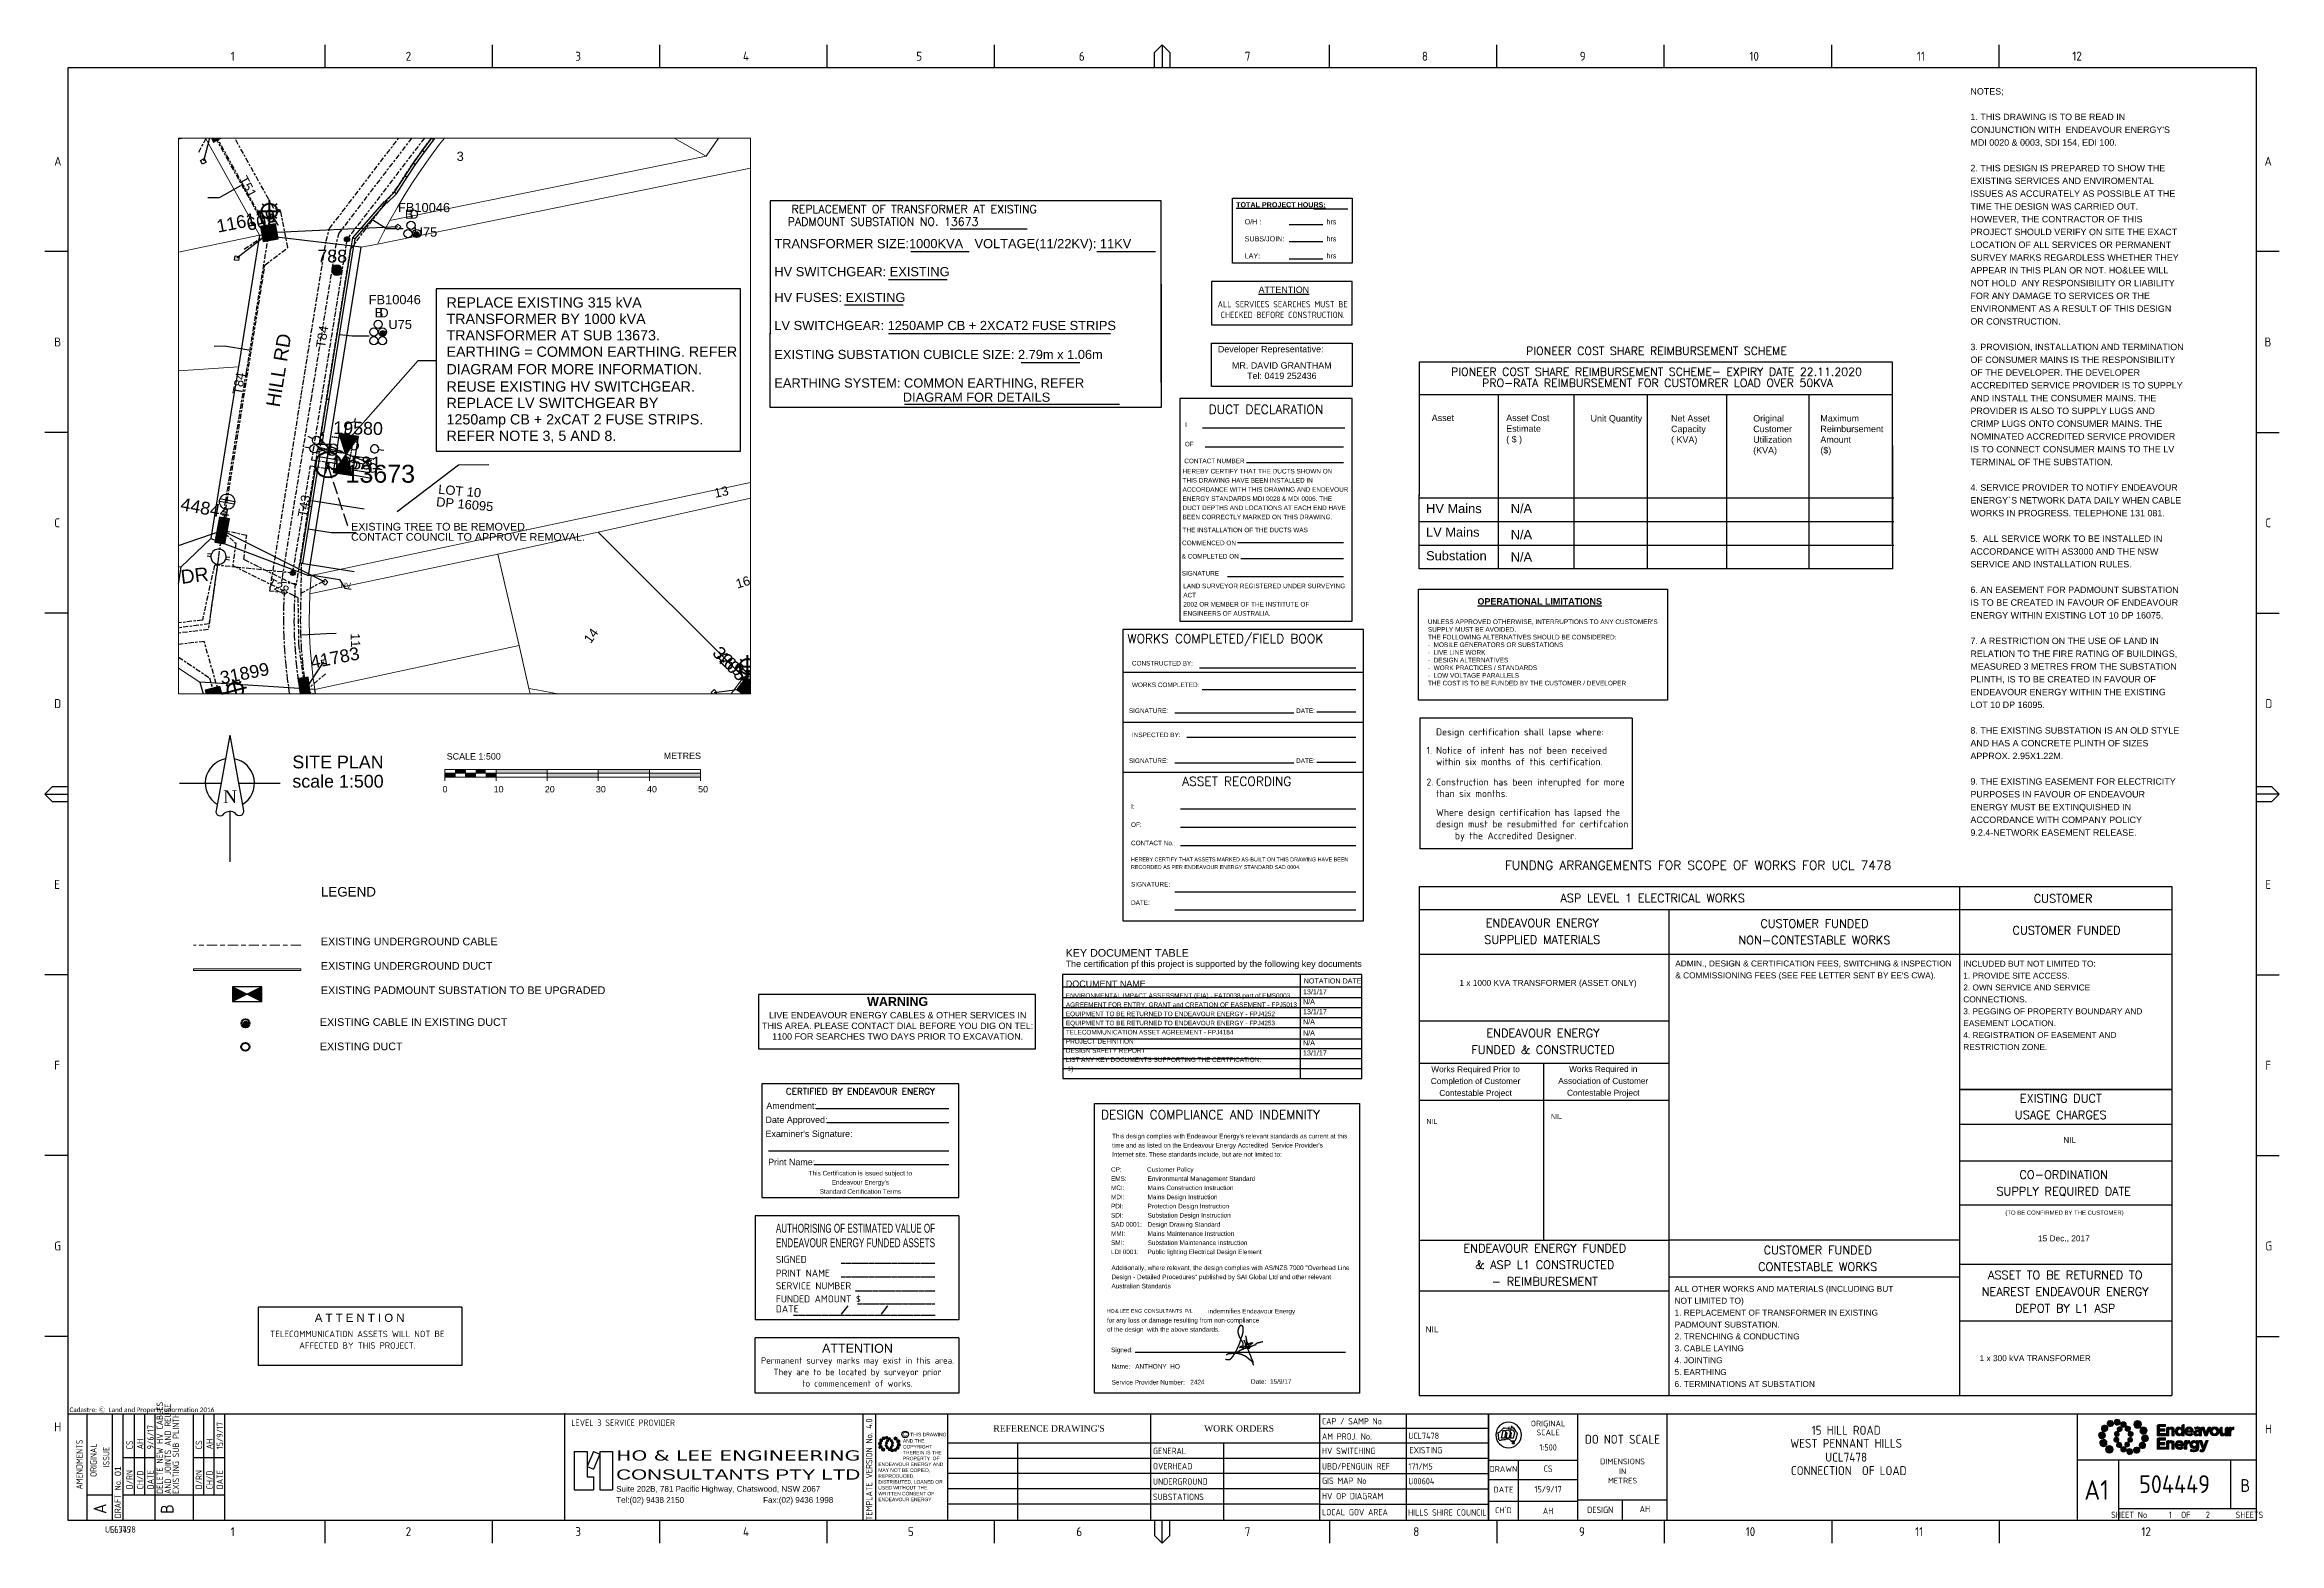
# Paper-space layout 's1 of 2' of a CAD drawing. Header units: metres. Extents: x 913 to 1787, y -16 to 570.
# The model-space entities are those that its viewports show. They can reach past a viewport. Long polylines and large blocks are cut down to what shows.
import ezdxf
from ezdxf.enums import TextEntityAlignment as Align

# ---------------------------------------------------------------- set-up
doc = ezdxf.new("R2010")
doc.units = ezdxf.units.M
for name, pattern in [('Cable Exist OH', [1, 1, 0]), ('Cable Exist UG', [8.2, 4, -1.2, 1.8, -1.2]), ('HIDDEN2', [0.1875, 0.125, -0.0625]), ('IE Trench LV', [6.5, 5, -1.5])]:
    doc.linetypes.add(name, pattern=pattern)
doc.layers.get('0').update_dxf_attribs({"color": 6})
for name, color, linetype in [('_User_HV_Exist', 7, 'Continuous'), ('Duct_SP_EXT', 7, 'Continuous'), ('Equip_HV_EXT', 7, 'Continuous'), ('Equip_LV_EXT', 7, 'Continuous'), ('Equip_SL_EXT', 7, 'Continuous'), ('Equip_SP_SL_EXT', 7, 'Continuous'), ('Mains_HV_EXT', 7, 'Continuous'), ('Mains_LV_EXT', 7, 'Continuous'), ('Mains_SL_EXT', 7, 'Continuous'), ('Notes', 7, 'Continuous'), ('Services_SP_EXT', 7, 'Continuous'), ('Sub_SP_EXT', 7, 'Continuous'), ('SupportsOH_SP_TR_HV_LV_SL_EXT', 7, 'Continuous'), ('SupportsUG_SP_LV_EXT', 7, 'Continuous'), ('SupportsUG_SP_LV_SL_EXT', 7, 'Continuous'), ('Trench_SP_EXT', 7, 'Continuous')]:
    doc.layers.add(name, color=color, linetype=linetype)
doc.layers.add('Cadastre Land Parcels_SP_EXT', color=9, linetype='Continuous', lineweight=5)
doc.layers.add('Cadastre Roads_SP_EXT', color=9, linetype='Continuous', lineweight=5)
doc.layers.add('Features_HIDE', color=1, linetype='Continuous', plot=False)
doc.styles.add('ARIAL', font='arial.ttf', dxfattribs={"height": 2})
doc.styles.add('COLUMN_LABEL', font='arial.ttf')
doc.styles.add('Elec', font='romand__.ttf')
doc.styles.add('iecARIAL', font='arial.ttf', dxfattribs={"height": 2})
doc.styles.add('iecISOCP', font='isocp.shx')
doc.styles.add('iecNAME', font='times.ttf')
doc.styles.add('iecTimesNewRoman', font='times.ttf')
doc.styles.add('POLE_LABEL', font='arial.ttf')
doc.styles.add('Q', font='isocpeur.ttf')
doc.styles.get("Standard").update_dxf_attribs({"font": 'arial.ttf'})
doc.styles.add('STYLE5', font='arial.ttf')
doc.styles.add('SWITCH_LABEL', font='arial.ttf', dxfattribs={"height": 2.5})
doc.styles.add('TITLE5', font='verdana.ttf')
doc.linetypes.add('IE Trench HV', pattern='A,7,-0.2,["/",Standard,S=3,R=0,X=0.6,Y=-1.4],-2.5', length=9.7)

psp = doc.layouts.new('s1 of 2')

# ---------------------------------------------------------------- texts
at = {"color": 7, "lineweight": -3}
for s, p in [('Signed:', (1329.97, 60.27)), ('Name:', (1330.13, 53.83)), ('Service Provider Number:', (1330.19, 47.62)), ('Date: ', (1384.72, 47.9))]:
    psp.add_text(s, height=1.79, dxfattribs=at).set_placement(p, align=Align.TOP_LEFT)
at = {"color": 7, "lineweight": -3, "insert": (1666.25, 553.11), "char_height": 2.5, "width": 83.7313, "attachment_point": 1, "line_spacing_factor": 1.2}
psp.add_mtext("NOTES;^J\\P1. THIS DRAWING IS TO BE READ IN CONJUNCTION WITH  ENDEAVOUR ENERGY'S MDI 0020 & 0003, SDI 154, EDI 100.\\P\\P2. THIS DESIGN IS PREPARED TO SHOW THE EXISTING SERVICES AND ENVIROMENTAL ISSUES AS ACCURATELY AS POSSIBLE AT THE TIME THE DESIGN WAS CARRIED OUT. HOWEVER, THE CONTRACTOR OF THIS PROJECT SHOULD VERIFY ON SITE THE EXACT LOCATION OF ALL SERVICES OR PERMANENT SURVEY MARKS REGARDLESS WHETHER THEY APPEAR IN THIS PLAN OR NOT. HO&LEE WILL NOT HOLD  ANY RESPONSIBILITY OR LIABILITY FOR ANY DAMAGE TO SERVICES OR THE ENVIRONMENT AS A RESULT OF THIS DESIGN OR CONSTRUCTION. \\P\\P3. PROVISION, INSTALLATION AND TERMINATION OF CONSUMER MAINS IS THE RESPONSIBILITY OF THE DEVELOPER. THE DEVELOPER ACCREDITED SERVICE PROVIDER IS TO SUPPLY AND INSTALL THE CONSUMER MAINS. THE PROVIDER IS ALSO TO SUPPLY LUGS AND CRIMP LUGS ONTO CONSUMER MAINS. THE NOMINATED ACCREDITED SERVICE PROVIDER IS TO CONNECT CONSUMER MAINS TO THE LV TERMINAL OF THE SUBSTATION.\\P\\P4. SERVICE PROVIDER TO NOTIFY ENDEAVOUR ENERGY`S NETWORK DATA DAILY WHEN CABLE WORKS IN PROGRESS. TELEPHONE 131 081.\\P\\P5.  ALL SERVICE WORK TO BE INSTALLED IN ACCORDANCE WITH AS3000 AND THE NSW SERVICE AND INSTALLATION RULES.\\P\\P6. AN EASEMENT FOR PADMOUNT SUBSTATION IS TO BE CREATED IN FAVOUR OF ENDEAVOUR ENERGY WITHIN EXISTING LOT 10 DP 16075. \\P\\P7. A RESTRICTION ON THE USE OF LAND IN RELATION TO THE FIRE RATING OF BUILDINGS, MEASURED 3 METRES FROM THE SUBSTATION PLINTH, IS TO BE CREATED IN FAVOUR OF ENDEAVOUR ENERGY WITHIN THE EXISTING LOT 10 DP 16095. \\P\\P8. THE EXISTING SUBSTATION IS AN OLD STYLE AND HAS A CONCRETE PLINTH OF SIZES APPROX. 2.95X1.22M.\\P \\P9. THE EXISTING EASEMENT FOR ELECTRICITY PURPOSES IN FAVOUR OF ENDEAVOUR ENERGY MUST BE EXTINQUISHED IN ACCORDANCE WITH COMPANY POLICY 9.2.4-NETWORK EASEMENT RELEASE. ", dxfattribs=at)
at = {"layer": 'Notes', "color": 7, "lineweight": -3, "style": 'Elec'}
for s, height, p in [('REPLACEMENT OF TRANSFORMER AT EXISTING ', 3.15, (1254.01, 505.79)), ('PADMOUNT SUBSTATION NO. 13673', 3.15, (1240.76, 500.88)), ('PIONEER COST SHARE REIMBURSEMENT SCHEME', 3.15, (1543.41, 450.3)), ('PIONEER COST SHARE REIMBURSEMENT SCHEME- EXPIRY DATE 22.11.2020', 3.15, (1543.41, 442.14)), ('PRO-RATA REIMBURSEMENT FOR CUSTOMRER LOAD OVER 50KVA ', 3.15, (1544.88, 437.76)), ('DUCT DECLARATION', 3.5, (1390.58, 427.39)), ('CUSTOMER FUNDED', 3.25, (1703.87, 223.57))]:
    psp.add_text(s, height=height, dxfattribs=at).set_placement(p, align=Align.MIDDLE_CENTER)
at = {"layer": 'Notes'}
for s, height, p in [('Developer Representative:', 2.5, (1371.77, 449.73)), ('CONTACT COUNCIL TO APPROVE REMOVAL. ', 3, (1032.6, 376.02)), ('EXISTING TREE TO BE REMOVED.', 3, (1032.6, 380.02)), ('HV', 2.1, (1028.52, 357.52)), ('SITE PLAN', 5, (1009.61, 286.95)), ('scale 1:500', 5, (1009.61, 279.4)), ('LEGEND', 3.75, (1020.79, 236.78)), ('EXISTING UNDERGROUND CABLE', 3, (1020.79, 217.7)), ('EXISTING UNDERGROUND DUCT', 3, (1020.79, 208.16)), ('The certification pf this project is supported by the following key documents', 2.5, (1312.2, 209.22)), ('KEY DOCUMENT TABLE', 3, (1312.2, 213.24)), ('EXISTING PADMOUNT SUBSTATION TO BE UPGRADED', 3, (1020.79, 198.62)), ('13/1/17', 2, (1405.08, 198.5)), ('13/1/17', 2, (1405.08, 190.72)), ('N/A', 2, (1405.08, 194.66)), ('EXISTING CABLE IN EXISTING DUCT', 3, (1020.37, 186.17)), ('N/A', 2, (1405.08, 186.78)), ('N/A', 2, (1405.08, 182.4)), ('EXISTING DUCT', 3, (1020.37, 176.66)), ('13/1/17', 2, (1405.08, 174.61)), ('N/A', 2, (1405.08, 178.56))]:
    psp.add_text(s, height=height, dxfattribs=at).set_placement(p)
for s, p in [('MR. DAVID GRANTHAM', (1396.79, 444.62)), ('Tel: 0419 252436', (1396.79, 440.61))]:
    psp.add_text(s, height=2.5, dxfattribs=at).set_placement(p, align=Align.MIDDLE)
at = {"layer": 'Notes', "color": 7, "lineweight": -3}
for s, p in [('I ', (1358.98, 422.33)), ('OF', (1358.84, 414.74)), ('CONTACT NUMBER ', (1358.61, 408.14)), ('COMMENCED ON', (1357.75, 376.06)), ('THE INSTALLATION OF THE DUCTS WAS ', (1357.94, 381.12)), ('& COMPLETED ON', (1357.6, 370.83)), ('SIGNATURE', (1357.64, 364.16))]:
    psp.add_text(s, height=1.79, dxfattribs=at).set_placement(p, align=Align.TOP_LEFT)
at = {"layer": 'Notes', "style": 'Q'}
for s, height, p in [('Design certification shall lapse where:', 2.73, (1457.14, 299.82)), ('1.', 2.73, (1453.41, 292.66)), ('within six months of this certification.', 2.73, (1457.14, 288.16)), ('Notice of intent has not been received', 2.73, (1457.14, 292.66)), ('2.', 2.73, (1453.41, 280.23)), ('Construction has been interupted for more', 2.73, (1457.14, 280.23)), ('than six months.', 2.73, (1457.14, 275.72)), ('Where design certification has lapsed the', 2.73, (1457.14, 268.33)), ('design must be resubmitted for certifcation', 2.73, (1457.14, 263.83)), ('by the Accredited Designer.', 2.73, (1464.55, 259.21)), ('SIGNED', 2.75, (1198.79, 93.44)), ('PRINT NAME', 2.75, (1198.79, 88.05)), ('SERVICE NUMBER', 2.75, (1198.79, 83.1)), ('FUNDED AMOUNT $', 2.75, (1198.79, 77.96)), ('DATE', 2.75, (1198.79, 74.03))]:
    psp.add_text(s, height=height, dxfattribs=at).set_placement(p)
at = {"layer": 'Notes', "color": 7, "lineweight": 0}
for s, p in [('SCALE 1:500', (1070.01, 290.39)), ('METRES', (1154.95, 290.6)), ('0', (1068.38, 277.54)), ('10', (1088.38, 277.54)), ('20', (1108.38, 277.54)), ('30', (1128.38, 277.54)), ('40', (1148.38, 277.54)), ('50', (1168.38, 277.54))]:
    psp.add_text(s, height=2.5, dxfattribs=at).set_placement(p)
at = {"layer": 'Notes', "color": 7, "lineweight": -3, "style": 'Elec'}
for s, height, p in [('FUNDNG ARRANGEMENTS FOR SCOPE OF WORKS FOR UCL 7478', 3.5, (1484.08, 249.03)), ('ASP LEVEL 1 ELECTRICAL WORKS', 3.25, (1505.8, 236.18)), (' CUSTOMER', 3.25, (1688.77, 236.03))]:
    psp.add_text(s, height=height, dxfattribs=at).set_placement(p, align=Align.MIDDLE_LEFT)
psp.add_text('DESIGN COMPLIANCE AND INDEMNITY', height=3.5, dxfattribs=at).set_placement((1326.03, 148.64), align=Align.BOTTOM_LEFT)
at = {"layer": 'Notes', "color": 7, "lineweight": -3}
for s, height, p in [('NIL', 2.327, (1705.07, 141.57)), ('(TO BE CONFIRMED BY THE CUSTOMER)', 1.6661, (1703.05, 113.08)), ('15 Dec., 2017', 2.327, (1702.81, 103.02))]:
    psp.add_text(s, height=height, dxfattribs=at).set_placement(p, align=Align.MIDDLE_CENTER)
at = {"layer": 'Notes', "style": 'STYLE5'}
for s, width, p, p2 in [('AUTHORISING OF ESTIMATED VALUE OF', 0.641871, (1198.84, 105.23), (1261.09, 105.23)), ('ENDEAVOUR ENERGY FUNDED ASSETS', 0.652799, (1198.84, 99.57), (1261.09, 99.57))]:
    psp.add_text(s, height=3.5, dxfattribs=dict(at, width=width)).set_placement(p, p2, align=Align.FIT)
at = {"layer": 'Notes'}
for s, height, style, p in [('A T T E N T I O N', 3.185, 'STYLE5', (1035.94, 71.94)), ('TELECOMMUNICATION ASSETS WILL NOT BE', 2.5025, 'Q', (1035.05, 65.62)), ('AFFECTED BY THIS PROJECT.', 2.5025, 'Q', (1035.05, 61.11)), ('ATTENTION', 3.5, 'STYLE5', (1230.74, 60.01)), ('Permanent survey marks may exist in this area.', 2.5, 'Q', (1230.74, 54.87)), ('They are to be located by surveyor prior', 2.5, 'Q', (1230.74, 50.36)), ('to commencement of works.', 2.5, 'Q', (1230.74, 46.25))]:
    psp.add_text(s, height=height, dxfattribs=dict(at, style=style)).set_placement(p, align=Align.MIDDLE)
at = {"layer": 'Notes', "color": 254, "style": 'iecISOCP'}
for s, height, p in [('DELETE NEW HV CABLES', 2.5, (958.98, 2.99)), ('AND JOINTS AND REUSE ', 2.5, (962.12, 2.99)), ('9/6/17', 2.5, (955.32, 20.5)), ('EXISTING SUB PLINTH', 2.5, (965.27, 2.99)), ('15/9/17', 2.5, (982.47, 20.5)), ('CS', 2.5, (947.14, 20.5)), ('AH', 2.5, (951.31, 20.5)), ('CS', 2.5, (974.29, 20.5)), ('AH', 2.5, (978.47, 20.5)), ('D/RN', 2.5, (947.14, 4.81)), ('CH/D', 2.5, (951.31, 4.81)), ('DATE', 2.5, (955.32, 4.81)), ('D/RN', 2.5, (974.29, 4.81)), ('CH/D', 2.5, (978.47, 4.81)), ('DATE', 2.5, (982.47, 4.81)), ('B', 5, (963.14, -4.8))]:
    psp.add_text(s, height=height, rotation=90, dxfattribs=at).set_placement(p)
psp.add_text('LEVEL 3 SERVICE PROVIDER', height=2.5, dxfattribs=at).set_placement((1139.03, 30.9), align=Align.MIDDLE)
at = {"layer": 'Notes', "color": 30}
for s, style, width, p, p2 in [('HO & LEE ENGINEERING', 'TITLE5', 1.403248, (1136.33, 16.09), (1231.83, 16.09)), ('CONSULTANTS PTY LTD', 'STYLE5', 1.444044, (1136.33, 8.63), (1231.83, 8.63))]:
    psp.add_text(s, height=4, dxfattribs=dict(at, style=style, width=width)).set_placement(p, p2, align=Align.FIT)
at = {"layer": 'Notes', "color": 9, "style": 'STYLE5'}
for s, p in [('Tel:(02) 9438 2150', (1136.33, -0.46)), ('Suite 202B, 781 Pacific Highway, Chatswood, NSW 2067', (1136.33, 3.88)), ('Fax:(02) 9436 1998', (1193.84, -0.46))]:
    psp.add_text(s, height=2.25, dxfattribs=at).set_placement(p)
at = {"layer": 'Notes', "color": 1, "lineweight": -3, "attachment_point": 1}
for s, insert, char_height, width in [('{\\C7;TRANSFORMER SIZE:1000KVA }', (1198.22, 494.09), 3.5911, 75.48), ('{\\C7;VOLTAGE(11/22KV): 11KV }', (1276.55, 494.09), 3.5911, 75.48), ('{\\C7;HV SWITCHGEAR: EXISTING }', (1198.22, 483.11), 3.5911, 75.48), ('{\\C7;HV FUSES: EXISTING }', (1198.22, 473.02), 3.5911, 75.48), ('{\\C7;LV SWITCHGEAR: 1250AMP CB + 2XCAT2 FUSE STRIPS }', (1198.22, 462.04), 3.5911, 144.9461), ('{\\C7;EXISTING SUBSTATION CUBICLE SIZE: 2.79m x 1.06m }', (1198.22, 450.7), 3.5911, 142.1623), ('{\\C7;EARTHING SYSTEM: COMMON EARTHING, REFER  }', (1198.22, 439.55), 3.5911, 140.1614), ('{\\C7;                                    DIAGRAM FOR DETAILS }', (1198.33, 433.98), 3.5911, 140.1614), ('{\\C7;Asset}', (1455.45, 425.35), 2.5, 21.3007), ('{\\C7;Asset Cost Estimate\\P( $ )}', (1484.6, 425.32), 2.5, 26.0273), ('{\\C7;Unit Quantity}', (1517.61, 425.16), 2.5, 28.8337), ('{\\C7;Net Asset Capacity\\P( KVA)}', (1549.11, 425.18), 2.5, 18.4662), ('{\\C7;Original \\PCustomer\\PUtilization\\P(KVA)}', (1581.25, 425.18), 2.5, 18.4662), ('{\\C7;Maximum \\PReimbursement\\PAmount\\P($)}', (1607.54, 425.18), 2.5, 18.4662), ('{\\C7;HV Mains }', (1453.25, 390.42), 3.5911, 31.7093), ('{\\C7;N/A }', (1486.36, 390.42), 3.591, 31.7093), ('{\\C7;LV Mains }', (1453.25, 381.18), 3.5911, 27.327), ('{\\C7;N/A }', (1486.36, 380.2), 3.591, 31.7093), ('{\\C7;Substation }', (1453.25, 371.93), 3.5911, 11.2588), ('{\\C7;N/A }', (1486.36, 371.45), 3.591, 31.7093)]:
    psp.add_mtext(s, dxfattribs=dict(at, insert=insert, char_height=char_height, width=width))
at = {"layer": 'Notes', "color": 7, "lineweight": -3, "line_spacing_factor": 1.2}
for s, insert, char_height, width, attachment_point in [('HEREBY CERTIFY THAT THE DUCTS SHOWN ON \\PTHIS DRAWING HAVE BEEN INSTALLED IN \\PACCORDANCE WITH THIS DRAWING AND ENDEVOUR ENERGY STANDARDS MDI 0028 & MDI 0006. THE DUCT DEPTHS AND LOCATIONS AT EACH END HAVE BEEN CORRECTLY MARKED ON THIS DRAWING.', (1357.94, 404.12), 1.79, 65.1985, 1), ('LAND SURVEYOR REGISTERED UNDER SURVEYING ACT\\P2002 OR MEMBER OF THE INSTITUTE OF ENGINEERS OF AUSTRALIA.', (1358.24, 359.22), 1.79, 64.0958, 1), ("ADMIN., DESIGN & CERTIFICATION FEES, SWITCHING & INSPECTION & COMMISSIONING FEES (SEE FEE LETTER SENT BY EE'S CWA).", (1550.75, 211.75), 2.327, 109.1688, 1), ('INCLUDED BUT NOT LIMITED TO:\\P1. PROVIDE SITE ACCESS.\\P2. OWN SERVICE AND SERVICE     CONNECTIONS.\\P3. PEGGING OF PROPERTY BOUNDARY AND EASEMENT LOCATION.\\P4. REGISTRATION OF EASEMENT AND RESTRICTION ZONE. ', (1663.44, 194.2), 2.327, 74.0989, 4), ('Works Required Prior to Completion of Customer Contestable Project', (1472.6, 164.22), 2.327, 39.8472, 5), ('Works Required in Association of Customer Contestable Project', (1522.57, 164.3), 2.327, 39.8472, 5), ('NIL', (1453.41, 148.81), 1.95, 46.1117, 4), ('NIL', (1502.11, 150.77), 1.95, 42.4218, 4), ('ALL OTHER WORKS AND MATERIALS (INCLUDING BUT NOT LIMITED TO)\\P1. REPLACEMENT OF TRANSFORMER IN EXISTING PADMOUNT SUBSTATION.\\P2. TRENCHING & CONDUCTING\\P3. CABLE LAYING\\P4. JOINTING\\P5. EARTHING\\P6. TERMINATIONS AT SUBSTATION', (1550.47, 64.64), 2.327, 92.3176, 4), ('1 x 300 kVA TRANSFORMER', (1669.83, 56.13), 2.327, 75.1711, 4)]:
    psp.add_mtext(s, dxfattribs=dict(at, insert=insert, char_height=char_height, width=width, attachment_point=attachment_point))
at = {"layer": 'Notes', "color": 7, "lineweight": -3, "char_height": 3.25, "attachment_point": 5, "line_spacing_factor": 1.2, "style": 'Elec'}
for s, insert in [('ENDEAVOUR ENERGY \\PSUPPLIED MATERIALS', (1498.7, 223.18)), ('CUSTOMER FUNDED \\PNON-CONTESTABLE WORKS', (1605.19, 222.98)), ('ENDEAVOUR ENERGY \\PFUNDED & CONSTRUCTED', (1498.98, 180.08)), ('EXISTING DUCT\\PUSAGE CHARGES', (1701.6, 154.6)), ('CO-ORDINATION\\PSUPPLY REQUIRED DATE', (1702.75, 124.56)), ('CUSTOMER FUNDED\\PCONTESTABLE WORKS', (1606.49, 95.17)), ('ASSET TO BE RETURNED TO\\PNEAREST ENDEAVOUR ENERGY\\PDEPOT BY L1 ASP', (1703.33, 82.18))]:
    psp.add_mtext(s, dxfattribs=dict(at, insert=insert))
at = {"layer": 'Notes', "lineweight": -3, "insert": (1312.28, 184.15), "char_height": 2.5, "width": 106.2033, "attachment_point": 4, "line_spacing_factor": 1.2}
psp.add_mtext('DOCUMENT NAME\\P{\\H0.716x;ENVIRONMENTAL IMPACT ASSESSMENT (EIA) - FAT0038 part of EMS0003\\PAGREEMENT FOR ENTRY, GRANT and CREATION OF EASEMENT - FPJ5013\\PEQUIPMENT TO BE RETURNED TO ENDEAVOUR ENERGY - FPJ4252\\PEQUIPMENT TO BE RETURNED TO ENDEAVOUR ENERGY - FPJ4253\\PTELECOMMUNICATION ASSET AGREEMENT - FPJ4184\\PPROJECT DEFINITION\\PDESIGN SAFETY REPORT\\PLIST ANY KEY DOCUMENTS SUPPORTING THE CERTFICATION:\\P 1)\\P }', dxfattribs=at)
at = {"layer": 'Notes', "lineweight": -3, "insert": (1405.34, 204.77), "char_height": 2, "width": 24.3828, "attachment_point": 1}
psp.add_mtext('{\\C7;NOTATION DATE}', dxfattribs=at)
at = {"layer": 'Notes', "color": 7, "lineweight": -3, "line_spacing_factor": 1.2}
for s, insert, char_height, attachment_point in [('1 x 1000 KVA TRANSFORMER (ASSET ONLY)', (1466.28, 202.65), 2.327, 4), ("This design complies with Endeavour Energy's relevant standards as current at this \\Ptime and as listed on the Endeavour Energy Accredited  Service Provider's\\PInternet site. These standards include, but are not limited to:", (1330.35, 134.67), 1.79, 7), ('CP:^I          Customer Policy\\PEMS:^I^IEnvironmental Management Standard\\PMCI:^I^IMains Construction Instruction\\PMDI:^I^IMains Design Instruction\\PPDI:^I^IProtection Design Instruction\\PSDI:^I^ISubstation Design Instruction\\PSAD 0001:^IDesign Drawing Standard\\PMMI:^I^IMains Maintenance Instruction\\PSMI:^I^ISubstation Maintenance Instruction\\PLDI 0001:^IPublic lighting Electrical Design Element ', (1329.95, 130.87), 1.79, 1), ('\\PAdditionally, where relevant, the design complies with AS/NZS 7000 "Overhead Line\\PDesign - Detailed Procedures" published by SAI Global Ltd and other relevant \\PAustralian Standards', (1330.13, 96.01), 1.79, 1), ('                                                         indemnifies Endeavour Energy \\Pfor any loss or damage resulting from non-compliance \\Pof the design  with the above standards.', (1328.36, 75.45), 1.79, 1), ('NIL', (1453.02, 67.38), 2.327, 4)]:
    psp.add_mtext(s, dxfattribs=dict(at, insert=insert, char_height=char_height, attachment_point=attachment_point))
at = {"layer": 'Notes', "color": 7, "lineweight": -3, "insert": (1499.7, 92.68), "char_height": 3.25, "width": 98.1792, "attachment_point": 5, "line_spacing_factor": 1.2, "style": 'Elec'}
psp.add_mtext('ENDEAVOUR ENERGY FUNDED \\P& ASP L1 CONSTRUCTED \\P- REIMBURESMENT', dxfattribs=at)
at = {"layer": 'Notes', "ltscale": 0.5}
for tag, p, s, height in [('HO', (1328.34, 73.89), 'XXXXXXXXXXXXXXXXXXXXXXX', 1.44), ('&', (1331.59, 73.89), 'XXXXXXXXXXXXXXXXXXXXXXX', 1.44), ('LEE', (1333.29, 73.89), 'XXXXXXXXXXXXXXXXXXXXXXX', 1.44), ('ENG', (1337.78, 73.89), 'XXXXXXXXXXXXXXXXXXXXXXX', 1.44), ('CONSULTANTS', (1342.88, 73.89), 'XXXXXXXXXXXXXXXXXXXXXXX', 1.44), ('P/L', (1358.85, 73.89), 'XXXXXXXXXXXXXXXXXXXXXXX', 1.44), ('ANTHONY', (1339.43, 52.03), 'XXXXXXXXXXXXXXXXXXXXX', 1.8), ('HO', (1353.15, 52.03), 'XXXXXXXXXXXXXXXXXXXXX', 1.8), ('2424', (1360.97, 45.9), 'XXXXXX', 1.8), ('15/9/17', (1392.16, 46.11), 'XX/XX/XXXX', 1.8)]:
    psp.add_attdef(tag, p, s, height=height, dxfattribs=at)

msp = doc.modelspace()

# ---------------------------------------------------------------- texts
at = {"layer": 'Cadastre Land Parcels_SP_EXT'}
msp.add_text('3', height=1.8, dxfattribs=at).set_placement((317405.77, 6264038.76))
for s, rotation, p in [('LOT 10', 354.8853, (317402.12, 6263973.65)), ('13', 12.3823, (317456.38, 6263972.82)), ('DP 16095', 354.8853, (317401.71, 6263971.19)), ('16', 16.8105, (317460.7, 6263955.07)), ('11', 272.9495, (317385, 6263946.33)), ('14', 54.2155, (317431.98, 6263944.2))]:
    msp.add_text(s, height=1.8, rotation=rotation, dxfattribs=at).set_placement(p)
at = {"layer": 'Cadastre Roads_SP_EXT'}
for s, rotation, p in [('HILL RD', 80.849, (317371.13, 6263990.45)), ('ELLERSLIE DR', 6.9126, (317330.94, 6263953.45))]:
    msp.add_text(s, height=2.7, rotation=rotation, dxfattribs=at).set_placement(p)
at = {"layer": 'Duct_SP_EXT'}
for p in [(317397.36, 6264023.93), (317392.42, 6264005.86)]:
    msp.add_text('U75', height=1.8, dxfattribs=at).set_placement(p)
at = {"layer": 'Features_HIDE'}
for s, p in [('FB10046', (317394.29, 6264028.73)), ('B', (317395.64, 6264027.43)), ('D', (317396.54, 6264027.43)), ('FB10046', (317388.56, 6264010.72)), ('B', (317389.75, 6264008.15)), ('D', (317390.65, 6264008.15))]:
    msp.add_text(s, height=1.8, dxfattribs=at).set_placement(p)
at = {"layer": 'Mains_LV_EXT'}
for s, rotation, p in [('T51', 297.9057, (317363.1, 6264035.23)), ('T84', 80.8513, (317380, 6264002.07)), ('T84', 79.8231, (317363.65, 6263992.91)), ('T43', 80.0139, (317376.43, 6263968.95)), ('T28', 332.449, (317368.55, 6263955.67))]:
    msp.add_text(s, height=1.8, rotation=rotation, dxfattribs=at).set_placement(p)
at = {"layer": 'Notes', "linetype": 'IE Trench HV'}
for s, p in [('TRANSFORMER BY 1000 kVA', (317403.79, 6264006.85)), ('REPLACE EXISTING 315 kVA', (317403.79, 6264010.06)), ('TRANSFORMER AT SUB 13673.', (317403.79, 6264003.64)), ('EARTHING = COMMON EARTHING. REFER', (317403.79, 6264000.43)), ('DIAGRAM FOR MORE INFORMATION.', (317403.79, 6263997.01)), ('REUSE EXISTING HV SWITCHGEAR.', (317403.79, 6263993.62)), ('REPLACE LV SWITCHGEAR BY', (317403.79, 6263990.41)), ('1250amp CB + 2xCAT 2 FUSE STRIPS.', (317403.79, 6263987.2)), ('REFER NOTE 3, 5 AND 8.', (317403.79, 6263983.98))]:
    msp.add_text(s, height=2, dxfattribs=at).set_placement(p)

# ---------------------------------------------------------------- blocks, each defined once
blk = doc.blocks.new('NorthPnt 11(NP11)')
for p, q in [((-19.7, 0.02), (-3.49, 0)), ((3.32, 0), (19.7, -0.02)), ((-0.08, -10.94), (-0.08, -30.8))]:
    blk.add_line(p, q)
for points in [[(-0.08, 18.81), (-5.43, -10.68, 0.877048), (-2.29, -11.9, -0.1543), (-0.08, -10.94, 0.090511)], [(-0.08, 18.81), (5.26, -10.68, -0.877048), (2.13, -11.9, 0.1543), (-0.08, -10.94, -0.090511)]]:
    blk.add_lwpolyline(points, format="xyb")
for start, end in [(100.5988, 238.86433), (300.09942, 80.43745)]:
    blk.add_arc((0, 0), 9.64, start, end)
at = {"color": 7, "style": 'iecNAME'}
blk.add_text('N', height=5.02, dxfattribs=at).set_placement((-2.62, -7.82))
blk = doc.blocks.new('Note_Attention')
at = {"layer": 'Notes', "color": 7}
blk.add_lwpolyline([(0, 0), (55, 0), (55, 17), (0, 17)], close=True, dxfattribs=at)
at = {"layer": 'Notes', "color": 7, "char_height": 2.5, "style": 'iecISOCP'}
for s, insert, width, attachment_point in [('{\\C7;ALL SERVICES SEARCHES MUST BE CHECKED BEFORE CONSTRUCTION.}', (27.82, 6), 53, 5), ('{\\fArial|b0|i0|c0|p34;\\LATTENTION}', (28.29, 15), 20.8, 2)]:
    blk.add_mtext(s, dxfattribs=dict(at, insert=insert, width=width, attachment_point=attachment_point))
blk = doc.blocks.new('Note_Warning')
at = {"layer": 'Notes', "color": 0, "linetype": 'Continuous'}
blk.add_lwpolyline([(0, 0), (108.42, -0.04), (108.37, 21.2), (0.02, 21.22)], close=True, dxfattribs=at)
at = {"layer": 'Notes', "color": 0, "linetype": 'Continuous', "insert": (54.44, 20.23), "char_height": 3.5, "width": 105.9, "attachment_point": 2, "style": 'iecISOCP'}
blk.add_mtext('{\\fArial|b1|i0|c0|p34;WARNING\\P\\fArial|b0|i0|c0|p34;\\H0.7143x;LIVE ENDEAVOUR ENERGY CABLES & OTHER SERVICES IN THIS AREA. PLEASE CONTACT DIAL BEFORE YOU DIG ON TEL: 1100 FOR SEARCHES TWO DAYS PRIOR TO EXCAVATION.}', dxfattribs=at)
blk = doc.blocks.new('Note_Project Hours')
at = {"layer": 'Notes'}
blk.add_lwpolyline([(0, 25.42), (46.86, 25.42), (46.86, 0), (0, 0)], close=True, dxfattribs=at)
for points in [[(31.87, 21.27), (45.21, 21.27)], [(22.27, 15.15), (35.41, 15.15)], [(22.27, 8.46), (35.41, 8.46)], [(22.27, 1.78), (35.41, 1.78)]]:
    blk.add_lwpolyline(points, dxfattribs=at)
at = {"layer": 'Notes', "insert": (-3.17, 23.9), "char_height": 2, "width": 55.0391, "attachment_point": 1}
blk.add_mtext('{\\fArial|b1|i0|c238|p34;      \\LTOTAL PROJECT HOURS:\\P\\P\\fArial|b0|i0|c238|p34;\\l^IO/H :^I^I^I^Ihrs\\P\\P^ISUBS/JOIN:^I^I^Ihrs\\P\\P\\pi-4,l6,t6;^I^ILAY:   ^I^I^Ihrs}', dxfattribs=at)
blk = doc.blocks.new('Note_Operational Limitations')
at = {"layer": 'Notes', "linetype": 'Continuous', "lineweight": -3}
blk.add_lwpolyline([(0, 43.53), (97.49, 43.53), (97.49, 0), (0, 0)], close=True, dxfattribs=at)
at = {"layer": 'Notes', "linetype": 'Continuous', "lineweight": -3, "insert": (3.7, 39.97), "char_height": 2.50005, "width": 90.8, "attachment_point": 1}
blk.add_mtext("{\\fArial|b1|i0|c0|p34;                 \\C7;   \\LOPERATIONAL LIMITATIONS\\P\\P\\fArial|b0|i0|c0|p34;\\H0.72x;\\lUNLESS APPROVED OTHERWISE, INTERRUPTIONS TO ANY CUSTOMER'S SUPPLY MUST BE AVOIDED.\\PTHE FOLLOWING ALTERNATIVES SHOULD BE CONSIDERED:\\P·  MOBILE GENERATORS OR SUBSTATIONS\\P·  LIVE LINE WORK\\P·  DESIGN ALTERNATIVES\\P·  WORK PRACTICES / STANDARDS\\P·  LOW VOLTAGE PARALLELS\\PTHE COST IS TO BE FUNDED BY THE CUSTOMER / DEVELOPER}", dxfattribs=at)
blk = doc.blocks.new('NOTE_CERTIFIED-BY-IE')
at = {"color": 7, "linetype": 'Continuous', "lineweight": -3}
for p, q in [((21.25, 34.9), (73.15, 34.9)), ((25.46, 29.41), (73.15, 29.41)), ((2.51, 18.32), (73.15, 18.32)), ((20.45, 12.96), (73.15, 12.96))]:
    blk.add_line(p, q, dxfattribs=at)
blk.add_lwpolyline([(0, 0), (76.98, 0), (76.98, 44.52), (0, 44.52)], close=True)
at = {"color": 7, "lineweight": -3}
for s, p in [('Amendment:', (1.7, 35.94)), ('Date Approved:', (1.37, 30.47)), ("Examiner's Signature:", (1.37, 25.01))]:
    blk.add_text(s, height=2.5, dxfattribs=at).set_placement(p, align=Align.MIDDLE_LEFT)
at = {"color": 7, "lineweight": -3, "style": 'Elec'}
blk.add_text('CERTIFIED BY ENDEAVOUR ENERGY', height=2.52, dxfattribs=at).set_placement((38.51, 41.58), align=Align.MIDDLE_CENTER)
at = {"color": 7, "lineweight": -3}
blk.add_text('Print Name:', height=2.5, dxfattribs=at).set_placement((2.4, 11.95), align=Align.BOTTOM_LEFT)
at = {"color": 7, "lineweight": -3, "insert": (38.49, 5.99), "char_height": 1.79, "attachment_point": 5, "line_spacing_factor": 1.2}
blk.add_mtext("This Certification is issued subject to \\PEndeavour Energy's \\PStandard Certification Terms", dxfattribs=at)
at = {"color": 7, "lineweight": -3, "flags": 4}
for tag, p in [('AMENDMENT', (21.25, 34.9)), ('DATE_APPROVED', (25.46, 29.41)), ('PRINT_NAME', (20.45, 12.96))]:
    blk.add_attdef(tag, p, '', height=2.5, dxfattribs=at)
blk = doc.blocks.new('NOTE_WORKS-COMPLETED')
at = {"lineweight": -3}
for p, q in [((94.11, 97.2), (0, 97.2)), ((94.11, 77.62), (0, 77.62)), ((93.87, 58.03), (0, 58.03))]:
    blk.add_line(p, q, dxfattribs=at)
at = {"color": 7, "linetype": 'Continuous', "lineweight": -3}
for p, q in [((30, 99), (91.13, 99)), ((31, 90.55), (91.13, 90.55)), ((20.3, 81.37), (66.83, 81.37)), ((75.92, 81.71), (91.13, 81.71)), ((25, 71.88), (91.13, 71.88)), ((20.3, 61.78), (66.83, 61.78)), ((75.92, 62.13), (91.13, 62.13)), ((22.5, 43.79), (91.13, 43.79)), ((22.5, 36.59), (91.13, 36.59)), ((22.5, 29.42), (91.13, 29.42)), ((20.3, 11.37), (91.13, 11.37)), ((20.3, 4.28), (91.13, 4.28))]:
    blk.add_line(p, q, dxfattribs=at)
at = {"lineweight": -3}
blk.add_lwpolyline([(0, 0), (94.11, 0), (94.11, 113.95), (0, 113.95)], close=True, dxfattribs=at)
at = {"color": 7, "lineweight": -3, "style": 'Elec'}
blk.add_text('WORKS COMPLETED/FIELD BOOK', height=3.5, dxfattribs=at).set_placement((1.75, 110.45), align=Align.MIDDLE_LEFT)
at = {"color": 7, "lineweight": -3}
for s, p in [('CONSTRUCTED BY:', (3.51, 100.79)), ('WORKS COMPLETED:', (3.52, 92.34)), ('INSPECTED BY:', (3.52, 72.76))]:
    blk.add_text(s, height=1.79, dxfattribs=at).set_placement(p, align=Align.MIDDLE_LEFT)
for s, p in [('SIGNATURE:', (10, 82.23)), ('DATE:', (71.45, 82.23)), ('SIGNATURE:', (10, 62.65)), ('DATE:', (71.45, 62.65))]:
    blk.add_text(s, height=1.79, dxfattribs=at).set_placement(p, align=Align.MIDDLE_CENTER)
at = {"color": 7, "lineweight": -3, "style": 'Elec'}
blk.add_text('ASSET RECORDING', height=3.5, dxfattribs=at).set_placement((23.19, 56.32), align=Align.TOP_LEFT)
at = {"color": 7, "lineweight": -3, "insert": (3.17, 45.68), "char_height": 1.79, "width": 89.6105, "attachment_point": 1, "line_spacing_factor": 1.2}
blk.add_mtext('I:\\P\\POF:\\P\\PCONTACT No.:\\P{\\H0.83799x;\\PHEREBY CERTIFY THAT ASSETS MARKED AS-BUILT ON THIS DRAWING HAVE BEEN\\PRECORDED AS PER ENDEAVOUR ENERGY STANDARD SAD 0004.}\\P\\PSIGNATURE:\\P\\PDATE:', dxfattribs=at)
at = {"color": 7, "lineweight": -3}
for tag, p in [('CONSTRUCTEDBY', (32.92, 99.87)), ('WORKSCOMPLETED', (32.93, 91.44)), ('SIGNATURE', (23.86, 81.87)), ('DATE', (77.31, 82.21)), ('INSPECTEDBY', (25.68, 72.38)), ('SIGNATURE', (24.59, 62.28)), ('DATE', (77.75, 62.63)), ('ASSETRECORD', (28.77, 44.53)), ('ASSETRECORDOF', (28.5, 37.33)), ('CONTACTNO', (28.5, 30.15)), ('SIGNATURE', (31.79, 12.95)), ('DATE', (32, 5.02))]:
    blk.add_attdef(tag, p, '', height=1.79, dxfattribs=at)
blk = doc.blocks.new('SUB_PADMOUNT_EXT')
for points in [[(0, 0), (-3.84, 1.92), (-3.84, -1.92)], [(0, 0), (3.84, 1.92), (3.84, -1.92)]]:
    blk.add_hatch(color=256).paths.add_polyline_path(points)
for p, q in [((3.84, 1.92), (-3.84, -1.92)), ((-3.84, 1.92), (3.84, -1.92))]:
    blk.add_line(p, q)
blk.add_lwpolyline([(-3.84, -1.92), (3.84, -1.92), (3.84, 1.92), (-3.84, 1.92)], close=True)
for tag, height, flags, p in [('STREET_CODE', 0.2, 9, (1.5, 0)), ('ASSET_NUM', 3.5, 8, (2, 2)), ('CONSTRUCTED_VOLTAGE', 0.2, 9, (1.5, -0.2)), ('OPERATING_VOLTAGE', 0.2, 9, (1.5, -0.6)), ('ORIENTATION', 0.2, 9, (1.5, -0.8)), ('OWNED_BY', 0.2, 9, (1.5, -1)), ('OPERATED_BY', 0.2, 9, (1.5, -1.2)), ('SECONDARY_VOLTAGE', 0.2, 9, (1.5, -1.6)), ('STATE', 0.2, 9, (1.5, -1.8)), ('SUBSTATION_TYPE', 0.2, 9, (1.5, -2.2)), ('STREETNAME', 0.2, 9, (1.5, -3)), ('SUBURB', 0.2, 9, (1.5, -3.2)), ('Z', 0.2, 1, (1.5, -3.6)), ('NO_PHASES', 0.2, 9, (1.5, -0.4)), ('MAINTAINED_BY', 0.2, 9, (1.5, -1.4)), ('PARENT', 0.2, 9, (1.5, -2)), ('USAGE', 0.2, 9, (1.5, -2.4)), ('LEGEND', 0.2, 9, (1.5, -2.6)), ('LOCATION', 0.2, 9, (1.5, -2.8)), ('NOTES', 0.2, 9, (1.5, -3.4))]:
    blk.add_attdef(tag, text='', height=height, dxfattribs=dict(flags=flags)).set_placement(p, align=Align.MIDDLE_LEFT)
blk = doc.blocks.new('Anthony Ho Signature')
at = {"color": 7}
for points in [[(314869.72, 6258881.03), (314869.7, 6258881.03), (314869.69, 6258881.02), (314869.68, 6258881.01), (314869.67, 6258881), (314869.66, 6258880.98), (314869.66, 6258880.97), (314869.66, 6258880.96), (314869.65, 6258880.94), (314869.65, 6258880.94), (314869.64, 6258880.93), (314869.64, 6258880.92), (314869.63, 6258880.92), (314869.63, 6258880.92), (314869.62, 6258880.91), (314869.62, 6258880.91), (314869.61, 6258880.91), (314869.61, 6258880.9), (314869.61, 6258880.9), (314869.61, 6258880.89), (314869.61, 6258880.89), (314869.6, 6258880.88), (314869.6, 6258880.88), (314869.6, 6258880.87), (314869.6, 6258880.87), (314869.59, 6258880.87), (314869.59, 6258880.86), (314869.58, 6258880.86), (314869.58, 6258880.86), (314869.57, 6258880.86), (314869.57, 6258880.85), (314869.56, 6258880.85), (314869.56, 6258880.84), (314869.55, 6258880.83), (314869.55, 6258880.82), (314869.55, 6258880.81), (314869.55, 6258880.8), (314869.55, 6258880.79), (314869.54, 6258880.78), (314869.54, 6258880.77), (314869.54, 6258880.77), (314869.54, 6258880.76), (314869.53, 6258880.75), (314869.53, 6258880.75), (314869.52, 6258880.75), (314869.51, 6258880.75), (314869.51, 6258880.74), (314869.51, 6258880.74), (314869.5, 6258880.74), (314869.5, 6258880.73), (314869.5, 6258880.73), (314869.49, 6258880.72), (314869.49, 6258880.72), (314869.49, 6258880.71), (314869.49, 6258880.7), (314869.49, 6258880.7), (314869.48, 6258880.69), (314869.48, 6258880.68), (314869.47, 6258880.68), (314869.47, 6258880.67), (314869.46, 6258880.66), (314869.46, 6258880.66), (314869.45, 6258880.65), (314869.44, 6258880.65), (314869.44, 6258880.64), (314869.43, 6258880.64), (314869.42, 6258880.64), (314869.41, 6258880.63), (314869.41, 6258880.63), (314869.4, 6258880.63), (314869.4, 6258880.62), (314869.39, 6258880.61), (314869.39, 6258880.6), (314869.38, 6258880.59), (314869.38, 6258880.58), (314869.38, 6258880.56), (314869.38, 6258880.55), (314869.38, 6258880.53), (314869.37, 6258880.52), (314869.37, 6258880.5), (314869.37, 6258880.49), (314869.36, 6258880.48), (314869.36, 6258880.47), (314869.36, 6258880.47), (314869.35, 6258880.46), (314869.34, 6258880.46), (314869.34, 6258880.45), (314869.34, 6258880.44), (314869.33, 6258880.43), (314869.33, 6258880.42), (314869.33, 6258880.41), (314869.32, 6258880.39), (314869.32, 6258880.38), (314869.32, 6258880.36), (314869.32, 6258880.35), (314869.32, 6258880.33), (314869.31, 6258880.32), (314869.31, 6258880.31), (314869.3, 6258880.31), (314869.3, 6258880.3), (314869.29, 6258880.3), (314869.29, 6258880.29), (314869.28, 6258880.29), (314869.27, 6258880.29), (314869.26, 6258880.28), (314869.26, 6258880.28), (314869.25, 6258880.27), (314869.24, 6258880.27), (314869.24, 6258880.26), (314869.23, 6258880.26), (314869.23, 6258880.25), (314869.22, 6258880.24), (314869.22, 6258880.23), (314869.21, 6258880.22), (314869.21, 6258880.2), (314869.21, 6258880.19), (314869.21, 6258880.18), (314869.21, 6258880.17), (314869.2, 6258880.15), (314869.2, 6258880.14), (314869.2, 6258880.12), (314869.19, 6258880.11), (314869.19, 6258880.09), (314869.19, 6258880.08), (314869.18, 6258880.07), (314869.17, 6258880.05), (314869.17, 6258880.04), (314869.16, 6258880.02), (314869.16, 6258880.01), (314869.16, 6258880), (314869.16, 6258879.98), (314869.15, 6258879.97), (314869.15, 6258879.95), (314869.15, 6258879.94), (314869.15, 6258879.93), (314869.15, 6258879.92), (314869.14, 6258879.91), (314869.14, 6258879.9), (314869.13, 6258879.89), (314869.13, 6258879.88), (314869.12, 6258879.87), (314869.12, 6258879.86), (314869.11, 6258879.85), (314869.1, 6258879.84), (314869.09, 6258879.83), (314869.09, 6258879.82), (314869.08, 6258879.81), (314869.07, 6258879.8), (314869.07, 6258879.78), (314869.06, 6258879.77), (314869.06, 6258879.75), (314869.05, 6258879.74), (314869.05, 6258879.73), (314869.04, 6258879.71), (314869.04, 6258879.7), (314869.04, 6258879.69), (314869.04, 6258879.67), (314869.04, 6258879.66), (314869.03, 6258879.65), (314869.03, 6258879.64), (314869.03, 6258879.63), (314869.02, 6258879.63), (314869.02, 6258879.62), (314869.01, 6258879.62), (314869.01, 6258879.61), (314869, 6258879.61), (314869, 6258879.6), (314868.99, 6258879.59), (314868.99, 6258879.58), (314868.99, 6258879.56), (314868.99, 6258879.54), (314868.98, 6258879.52), (314868.98, 6258879.5), (314868.98, 6258879.48), (314868.98, 6258879.46), (314868.97, 6258879.44), (314868.97, 6258879.42), (314868.97, 6258879.41), (314868.96, 6258879.4), (314868.96, 6258879.39), (314868.95, 6258879.38), (314868.95, 6258879.37), (314868.94, 6258879.36), (314868.94, 6258879.34), (314868.93, 6258879.32), (314868.93, 6258879.29), (314868.93, 6258879.26), (314868.93, 6258879.23), (314868.92, 6258879.19), (314868.92, 6258879.15), (314868.92, 6258879.12), (314868.92, 6258879.08), (314868.92, 6258879.06), (314868.91, 6258879.03), (314868.91, 6258879.02), (314868.9, 6258879), (314868.9, 6258878.98), (314868.89, 6258878.96), (314868.89, 6258878.93), (314868.88, 6258878.9), (314868.88, 6258878.85), (314868.87, 6258878.79), (314868.87, 6258878.72), (314868.87, 6258878.65), (314868.88, 6258878.58), (314868.88, 6258878.52), (314868.89, 6258878.47), (314868.91, 6258878.44), (314868.92, 6258878.42)], [(314871.02, 6258880.29), (314871.02, 6258880.35), (314871.02, 6258880.39), (314871.01, 6258880.42), (314871.01, 6258880.45), (314871, 6258880.46), (314870.99, 6258880.47), (314870.99, 6258880.48), (314870.98, 6258880.49), (314870.98, 6258880.5), (314870.97, 6258880.52), (314870.97, 6258880.53), (314870.97, 6258880.55), (314870.97, 6258880.56), (314870.96, 6258880.58), (314870.96, 6258880.59), (314870.96, 6258880.6), (314870.95, 6258880.61), (314870.95, 6258880.62), (314870.94, 6258880.63), (314870.94, 6258880.63), (314870.93, 6258880.63), (314870.93, 6258880.64), (314870.92, 6258880.64), (314870.92, 6258880.64), (314870.92, 6258880.65), (314870.91, 6258880.65), (314870.91, 6258880.66), (314870.91, 6258880.66), (314870.91, 6258880.67), (314870.91, 6258880.67), (314870.9, 6258880.68), (314870.9, 6258880.68), (314870.9, 6258880.68), (314870.89, 6258880.69), (314870.89, 6258880.69), (314870.88, 6258880.69), (314870.88, 6258880.69), (314870.87, 6258880.7), (314870.87, 6258880.7), (314870.86, 6258880.71), (314870.86, 6258880.72), (314870.86, 6258880.73), (314870.85, 6258880.74), (314870.85, 6258880.75), (314870.85, 6258880.76), (314870.85, 6258880.77), (314870.85, 6258880.78), (314870.84, 6258880.78), (314870.84, 6258880.79), (314870.84, 6258880.8), (314870.83, 6258880.8), (314870.82, 6258880.8), (314870.82, 6258880.8), (314870.81, 6258880.81), (314870.81, 6258880.81), (314870.81, 6258880.81), (314870.8, 6258880.82), (314870.8, 6258880.82), (314870.8, 6258880.83), (314870.8, 6258880.83), (314870.79, 6258880.84), (314870.79, 6258880.84), (314870.79, 6258880.85), (314870.79, 6258880.85), (314870.78, 6258880.85), (314870.78, 6258880.86), (314870.77, 6258880.86), (314870.77, 6258880.86), (314870.76, 6258880.86), (314870.76, 6258880.86), (314870.75, 6258880.87), (314870.75, 6258880.87), (314870.75, 6258880.87), (314870.74, 6258880.88), (314870.74, 6258880.88), (314870.74, 6258880.89), (314870.74, 6258880.89), (314870.73, 6258880.9), (314870.73, 6258880.9), (314870.72, 6258880.91), (314870.71, 6258880.91), (314870.7, 6258880.91), (314870.69, 6258880.91), (314870.68, 6258880.92), (314870.67, 6258880.92), (314870.66, 6258880.92), (314870.65, 6258880.92), (314870.65, 6258880.93), (314870.64, 6258880.93), (314870.63, 6258880.93), (314870.63, 6258880.94), (314870.63, 6258880.94), (314870.62, 6258880.95), (314870.62, 6258880.96), (314870.62, 6258880.96), (314870.62, 6258880.96), (314870.61, 6258880.97), (314870.61, 6258880.97), (314870.6, 6258880.97), (314870.6, 6258880.97), (314870.59, 6258880.97), (314870.59, 6258880.98), (314870.58, 6258880.98), (314870.58, 6258880.98), (314870.58, 6258880.99), (314870.57, 6258880.99), (314870.57, 6258881), (314870.57, 6258881), (314870.56, 6258881.01), (314870.56, 6258881.01), (314870.55, 6258881.02), (314870.54, 6258881.02), (314870.53, 6258881.02), (314870.52, 6258881.03), (314870.5, 6258881.03), (314870.48, 6258881.03), (314870.47, 6258881.03), (314870.45, 6258881.03), (314870.43, 6258881.04), (314870.42, 6258881.04), (314870.4, 6258881.04), (314870.39, 6258881.05), (314870.38, 6258881.05), (314870.37, 6258881.06), (314870.36, 6258881.06), (314870.36, 6258881.07), (314870.35, 6258881.07), (314870.34, 6258881.08), (314870.34, 6258881.08), (314870.33, 6258881.08), (314870.32, 6258881.08), (314870.32, 6258881.09), (314870.31, 6258881.09), (314870.3, 6258881.09), (314870.3, 6258881.09), (314870.3, 6258881.1), (314870.29, 6258881.1), (314870.29, 6258881.1), (314870.28, 6258881.11), (314870.28, 6258881.11), (314870.27, 6258881.12), (314870.25, 6258881.13), (314870.23, 6258881.13), (314870.2, 6258881.13), (314870.17, 6258881.14), (314870.12, 6258881.14), (314870.08, 6258881.14), (314870.03, 6258881.14), (314869.98, 6258881.14), (314869.94, 6258881.14), (314869.9, 6258881.14), (314869.86, 6258881.13), (314869.83, 6258881.13), (314869.81, 6258881.13), (314869.8, 6258881.12), (314869.78, 6258881.11), (314869.78, 6258881.11), (314869.77, 6258881.1), (314869.77, 6258881.1), (314869.77, 6258881.1), (314869.76, 6258881.09), (314869.76, 6258881.09), (314869.75, 6258881.09), (314869.75, 6258881.09), (314869.74, 6258881.08), (314869.73, 6258881.08), (314869.72, 6258881.08), (314869.71, 6258881.07), (314869.7, 6258881.07), (314869.7, 6258881.06), (314869.69, 6258881.05), (314869.68, 6258881.04), (314869.67, 6258881.03), (314869.67, 6258881.01), (314869.66, 6258880.99), (314869.66, 6258880.97)], [(314870.57, 6258876.84), (314870.57, 6258876.87), (314870.57, 6258876.9), (314870.58, 6258876.92), (314870.59, 6258876.94), (314870.59, 6258876.95), (314870.6, 6258876.96), (314870.61, 6258876.98), (314870.61, 6258876.99), (314870.62, 6258877), (314870.62, 6258877.02), (314870.62, 6258877.04), (314870.63, 6258877.06), (314870.63, 6258877.09), (314870.63, 6258877.11), (314870.63, 6258877.13), (314870.64, 6258877.15), (314870.64, 6258877.17), (314870.64, 6258877.18), (314870.65, 6258877.19), (314870.65, 6258877.2), (314870.66, 6258877.22), (314870.66, 6258877.23), (314870.67, 6258877.24), (314870.67, 6258877.25), (314870.68, 6258877.27), (314870.68, 6258877.28), (314870.68, 6258877.3), (314870.68, 6258877.32), (314870.68, 6258877.33), (314870.69, 6258877.35), (314870.69, 6258877.36), (314870.69, 6258877.38), (314870.7, 6258877.38), (314870.7, 6258877.39), (314870.71, 6258877.4), (314870.71, 6258877.4), (314870.72, 6258877.41), (314870.72, 6258877.42), (314870.73, 6258877.43), (314870.73, 6258877.44), (314870.73, 6258877.46), (314870.74, 6258877.48), (314870.74, 6258877.5), (314870.74, 6258877.52), (314870.74, 6258877.54), (314870.74, 6258877.57), (314870.75, 6258877.59), (314870.75, 6258877.61), (314870.75, 6258877.63), (314870.76, 6258877.65), (314870.76, 6258877.67), (314870.77, 6258877.68), (314870.77, 6258877.7), (314870.78, 6258877.71), (314870.78, 6258877.73), (314870.79, 6258877.74), (314870.79, 6258877.76), (314870.79, 6258877.77), (314870.79, 6258877.79), (314870.8, 6258877.8), (314870.8, 6258877.81), (314870.8, 6258877.83), (314870.8, 6258877.84), (314870.81, 6258877.86), (314870.81, 6258877.87), (314870.81, 6258877.89), (314870.82, 6258877.9), (314870.82, 6258877.91), (314870.83, 6258877.93), (314870.84, 6258877.95), (314870.84, 6258877.96), (314870.84, 6258877.98), (314870.85, 6258878), (314870.85, 6258878.02), (314870.85, 6258878.04), (314870.85, 6258878.05), (314870.85, 6258878.07), (314870.86, 6258878.09), (314870.86, 6258878.11), (314870.86, 6258878.12), (314870.87, 6258878.13), (314870.87, 6258878.15), (314870.88, 6258878.16), (314870.88, 6258878.17), (314870.89, 6258878.18), (314870.89, 6258878.19), (314870.9, 6258878.2), (314870.9, 6258878.22), (314870.9, 6258878.23), (314870.91, 6258878.25), (314870.91, 6258878.26), (314870.91, 6258878.28), (314870.91, 6258878.3), (314870.91, 6258878.31), (314870.92, 6258878.33), (314870.92, 6258878.34), (314870.92, 6258878.35), (314870.93, 6258878.36), (314870.93, 6258878.36), (314870.94, 6258878.37), (314870.94, 6258878.38), (314870.95, 6258878.39), (314870.95, 6258878.41), (314870.96, 6258878.43), (314870.96, 6258878.46), (314870.96, 6258878.49), (314870.97, 6258878.53), (314870.97, 6258878.57), (314870.97, 6258878.6), (314870.97, 6258878.64), (314870.98, 6258878.67), (314870.98, 6258878.7), (314870.99, 6258878.72), (314870.99, 6258878.76), (314871, 6258878.83), (314871.01, 6258878.94), (314871.01, 6258879.12), (314871.02, 6258879.38), (314871.02, 6258879.75), (314871.02, 6258880.24)], [(314868.87, 6258878.42), (314868.87, 6258878.4), (314868.87, 6258878.39), (314868.88, 6258878.38), (314868.88, 6258878.37), (314868.89, 6258878.37), (314868.9, 6258878.36), (314868.9, 6258878.36), (314868.91, 6258878.36), (314868.92, 6258878.35), (314868.92, 6258878.35), (314868.92, 6258878.34), (314868.92, 6258878.34), (314868.93, 6258878.33), (314868.93, 6258878.33), (314868.93, 6258878.32), (314868.93, 6258878.32), (314868.94, 6258878.32), (314868.94, 6258878.31), (314868.95, 6258878.31), (314868.95, 6258878.31), (314868.96, 6258878.31), (314868.96, 6258878.3), (314868.97, 6258878.3), (314868.97, 6258878.29), (314868.97, 6258878.28), (314868.98, 6258878.27), (314868.98, 6258878.26), (314868.98, 6258878.25), (314868.98, 6258878.24), (314868.99, 6258878.23), (314868.99, 6258878.22), (314868.99, 6258878.21), (314868.99, 6258878.2), (314869, 6258878.19), (314869, 6258878.18), (314869.01, 6258878.17), (314869.01, 6258878.16), (314869.02, 6258878.15), (314869.02, 6258878.13), (314869.03, 6258878.12), (314869.03, 6258878.11), (314869.03, 6258878.09), (314869.04, 6258878.07), (314869.04, 6258878.05), (314869.04, 6258878.04), (314869.04, 6258878.02), (314869.04, 6258878), (314869.05, 6258877.98), (314869.05, 6258877.96), (314869.06, 6258877.95), (314869.06, 6258877.93), (314869.07, 6258877.92), (314869.07, 6258877.9), (314869.08, 6258877.89), (314869.08, 6258877.87), (314869.09, 6258877.86), (314869.09, 6258877.85), (314869.09, 6258877.84), (314869.1, 6258877.83), (314869.1, 6258877.82), (314869.11, 6258877.81), (314869.12, 6258877.81), (314869.13, 6258877.8), (314869.15, 6258877.8)], [(314869.09, 6258877.86), (314869.1, 6258877.84), (314869.1, 6258877.82), (314869.1, 6258877.81), (314869.11, 6258877.81), (314869.12, 6258877.8), (314869.12, 6258877.8), (314869.13, 6258877.79), (314869.14, 6258877.79), (314869.14, 6258877.79), (314869.15, 6258877.78), (314869.15, 6258877.78), (314869.15, 6258877.77), (314869.15, 6258877.76), (314869.16, 6258877.76), (314869.16, 6258877.75), (314869.16, 6258877.74), (314869.16, 6258877.74), (314869.17, 6258877.73), (314869.17, 6258877.72), (314869.18, 6258877.71), (314869.19, 6258877.69), (314869.19, 6258877.68), (314869.19, 6258877.66), (314869.2, 6258877.63), (314869.2, 6258877.6), (314869.2, 6258877.56), (314869.21, 6258877.53), (314869.21, 6258877.49), (314869.21, 6258877.45), (314869.22, 6258877.41), (314869.22, 6258877.37), (314869.23, 6258877.34), (314869.23, 6258877.31), (314869.24, 6258877.28), (314869.25, 6258877.26), (314869.26, 6258877.24), (314869.28, 6258877.22), (314869.29, 6258877.21), (314869.29, 6258877.19), (314869.3, 6258877.18), (314869.31, 6258877.16), (314869.31, 6258877.15), (314869.32, 6258877.14), (314869.32, 6258877.12), (314869.32, 6258877.11), (314869.33, 6258877.1), (314869.33, 6258877.08), (314869.33, 6258877.07), (314869.34, 6258877.06), (314869.34, 6258877.05), (314869.34, 6258877.04), (314869.35, 6258877.04), (314869.36, 6258877.03), (314869.36, 6258877.02), (314869.36, 6258877.01), (314869.37, 6258877), (314869.37, 6258876.99), (314869.37, 6258876.99), (314869.38, 6258876.98), (314869.38, 6258876.97), (314869.38, 6258876.97), (314869.38, 6258876.98), (314869.38, 6258876.99), (314869.38, 6258877.01)], [(314869.61, 6258872.53), (314869.61, 6258872.55), (314869.61, 6258872.57), (314869.63, 6258872.58), (314869.64, 6258872.6), (314869.66, 6258872.61), (314869.67, 6258872.62), (314869.69, 6258872.64), (314869.71, 6258872.65), (314869.73, 6258872.66), (314869.74, 6258872.67), (314869.76, 6258872.69), (314869.77, 6258872.7), (314869.78, 6258872.71), (314869.8, 6258872.73), (314869.81, 6258872.74), (314869.81, 6258872.75), (314869.82, 6258872.76), (314869.82, 6258872.77), (314869.83, 6258872.78), (314869.83, 6258872.78), (314869.83, 6258872.79), (314869.84, 6258872.8), (314869.84, 6258872.81), (314869.84, 6258872.81), (314869.85, 6258872.82), (314869.85, 6258872.83), (314869.86, 6258872.84), (314869.86, 6258872.84), (314869.87, 6258872.85), (314869.88, 6258872.86), (314869.89, 6258872.86), (314869.9, 6258872.87), (314869.91, 6258872.88), (314869.92, 6258872.89), (314869.93, 6258872.89), (314869.94, 6258872.9), (314869.96, 6258872.91), (314869.97, 6258872.91), (314869.98, 6258872.92), (314869.98, 6258872.93), (314869.99, 6258872.93), (314869.99, 6258872.94), (314870, 6258872.95), (314870, 6258872.96), (314870.01, 6258872.96), (314870.01, 6258872.97), (314870.02, 6258872.98), (314870.03, 6258872.98), (314870.04, 6258872.99), (314870.06, 6258873), (314870.07, 6258873.01), (314870.09, 6258873.01), (314870.11, 6258873.02), (314870.13, 6258873.02), (314870.14, 6258873.03), (314870.16, 6258873.03), (314870.18, 6258873.03), (314870.2, 6258873.04), (314870.21, 6258873.04), (314870.23, 6258873.04), (314870.24, 6258873.04), (314870.25, 6258873.04), (314870.26, 6258873.05), (314870.27, 6258873.05), (314870.27, 6258873.05), (314870.28, 6258873.06), (314870.28, 6258873.06), (314870.29, 6258873.07), (314870.29, 6258873.07), (314870.29, 6258873.08), (314870.3, 6258873.08), (314870.3, 6258873.09), (314870.31, 6258873.09), (314870.32, 6258873.09), (314870.33, 6258873.1), (314870.35, 6258873.1), (314870.36, 6258873.1), (314870.38, 6258873.1), (314870.39, 6258873.1), (314870.41, 6258873.11), (314870.43, 6258873.11), (314870.45, 6258873.12), (314870.47, 6258873.12), (314870.49, 6258873.13), (314870.51, 6258873.13), (314870.53, 6258873.14), (314870.56, 6258873.15), (314870.58, 6258873.16), (314870.61, 6258873.17), (314870.64, 6258873.18), (314870.68, 6258873.19), (314870.73, 6258873.19), (314870.79, 6258873.2), (314870.87, 6258873.21), (314870.96, 6258873.21), (314871.08, 6258873.21)], [(314871.19, 6258875.48), (314871.19, 6258875.46), (314871.2, 6258875.44), (314871.2, 6258875.43), (314871.21, 6258875.43), (314871.22, 6258875.42), (314871.22, 6258875.42), (314871.23, 6258875.41), (314871.24, 6258875.41), (314871.24, 6258875.41), (314871.24, 6258875.4), (314871.25, 6258875.4), (314871.25, 6258875.39), (314871.25, 6258875.39), (314871.25, 6258875.38), (314871.26, 6258875.38), (314871.26, 6258875.37), (314871.26, 6258875.37), (314871.27, 6258875.37), (314871.27, 6258875.37), (314871.28, 6258875.36), (314871.29, 6258875.36), (314871.29, 6258875.36), (314871.3, 6258875.36), (314871.31, 6258875.35), (314871.31, 6258875.35), (314871.32, 6258875.35), (314871.33, 6258875.34), (314871.33, 6258875.33), (314871.34, 6258875.33), (314871.35, 6258875.32), (314871.35, 6258875.31), (314871.35, 6258875.3), (314871.36, 6258875.29), (314871.36, 6258875.28), (314871.36, 6258875.26), (314871.36, 6258875.25), (314871.37, 6258875.24), (314871.37, 6258875.23), (314871.37, 6258875.21), (314871.37, 6258875.2), (314871.38, 6258875.19), (314871.38, 6258875.18), (314871.39, 6258875.18), (314871.39, 6258875.17), (314871.4, 6258875.16), (314871.41, 6258875.15), (314871.41, 6258875.14), (314871.42, 6258875.14), (314871.43, 6258875.13), (314871.43, 6258875.12), (314871.44, 6258875.12), (314871.45, 6258875.11), (314871.45, 6258875.1), (314871.46, 6258875.09), (314871.46, 6258875.08), (314871.47, 6258875.07), (314871.47, 6258875.06), (314871.47, 6258875.05), (314871.48, 6258875.04), (314871.48, 6258875.02), (314871.48, 6258875.01), (314871.48, 6258875), (314871.48, 6258874.98), (314871.49, 6258874.97), (314871.49, 6258874.95), (314871.5, 6258874.94), (314871.5, 6258874.92), (314871.51, 6258874.91), (314871.51, 6258874.9), (314871.52, 6258874.88), (314871.53, 6258874.87), (314871.53, 6258874.85), (314871.54, 6258874.84), (314871.55, 6258874.83), (314871.55, 6258874.81), (314871.56, 6258874.8), (314871.57, 6258874.79), (314871.57, 6258874.77), (314871.58, 6258874.76), (314871.58, 6258874.75), (314871.58, 6258874.74), (314871.59, 6258874.73), (314871.59, 6258874.72), (314871.59, 6258874.71), (314871.59, 6258874.7), (314871.59, 6258874.69), (314871.6, 6258874.68), (314871.6, 6258874.67), (314871.6, 6258874.66), (314871.61, 6258874.65), (314871.61, 6258874.64), (314871.62, 6258874.63), (314871.62, 6258874.61), (314871.63, 6258874.6), (314871.63, 6258874.58), (314871.64, 6258874.57), (314871.64, 6258874.56), (314871.64, 6258874.54), (314871.65, 6258874.53), (314871.65, 6258874.52), (314871.65, 6258874.5), (314871.65, 6258874.49), (314871.65, 6258874.48), (314871.66, 6258874.48), (314871.66, 6258874.47), (314871.67, 6258874.46), (314871.67, 6258874.46), (314871.68, 6258874.46), (314871.68, 6258874.45), (314871.69, 6258874.45), (314871.69, 6258874.44), (314871.69, 6258874.43), (314871.7, 6258874.42), (314871.7, 6258874.4), (314871.7, 6258874.39), (314871.7, 6258874.37), (314871.71, 6258874.35), (314871.71, 6258874.34), (314871.71, 6258874.32), (314871.71, 6258874.31), (314871.72, 6258874.29), (314871.72, 6258874.28), (314871.73, 6258874.27), (314871.73, 6258874.26), (314871.74, 6258874.25), (314871.74, 6258874.25), (314871.75, 6258874.24), (314871.75, 6258874.23), (314871.75, 6258874.22), (314871.76, 6258874.22), (314871.76, 6258874.21), (314871.76, 6258874.2), (314871.76, 6258874.19), (314871.76, 6258874.18), (314871.77, 6258874.17), (314871.77, 6258874.16), (314871.77, 6258874.15), (314871.78, 6258874.14), (314871.78, 6258874.13), (314871.79, 6258874.11), (314871.79, 6258874.1), (314871.8, 6258874.08), (314871.8, 6258874.06), (314871.81, 6258874.04), (314871.81, 6258874.02), (314871.81, 6258874), (314871.82, 6258873.97), (314871.82, 6258873.95), (314871.82, 6258873.93), (314871.82, 6258873.91), (314871.82, 6258873.89), (314871.83, 6258873.87), (314871.83, 6258873.86), (314871.84, 6258873.85), (314871.84, 6258873.84), (314871.85, 6258873.83), (314871.85, 6258873.83), (314871.86, 6258873.82), (314871.86, 6258873.81), (314871.86, 6258873.8), (314871.87, 6258873.78), (314871.87, 6258873.76), (314871.87, 6258873.74), (314871.87, 6258873.72), (314871.88, 6258873.7), (314871.88, 6258873.68), (314871.88, 6258873.65), (314871.88, 6258873.64), (314871.89, 6258873.62), (314871.89, 6258873.61), (314871.9, 6258873.59), (314871.9, 6258873.58), (314871.91, 6258873.57), (314871.91, 6258873.56), (314871.92, 6258873.55), (314871.92, 6258873.54), (314871.92, 6258873.53), (314871.93, 6258873.52), (314871.93, 6258873.51), (314871.93, 6258873.49), (314871.93, 6258873.48), (314871.93, 6258873.47), (314871.94, 6258873.46), (314871.94, 6258873.45), (314871.94, 6258873.44), (314871.95, 6258873.43), (314871.95, 6258873.42), (314871.96, 6258873.41), (314871.96, 6258873.4), (314871.97, 6258873.39), (314871.97, 6258873.38), (314871.98, 6258873.37), (314871.98, 6258873.36), (314871.98, 6258873.35), (314871.99, 6258873.34), (314871.99, 6258873.33), (314871.99, 6258873.31), (314871.99, 6258873.3), (314871.99, 6258873.29), (314872, 6258873.29), (314872, 6258873.28), (314872.01, 6258873.28), (314872.01, 6258873.27), (314872.02, 6258873.27), (314872.02, 6258873.26), (314872.03, 6258873.26), (314872.03, 6258873.25), (314872.03, 6258873.25), (314872.04, 6258873.24), (314872.04, 6258873.23), (314872.04, 6258873.22), (314872.04, 6258873.21), (314872.05, 6258873.2), (314872.05, 6258873.19), (314872.05, 6258873.18), (314872.05, 6258873.17), (314872.06, 6258873.17), (314872.06, 6258873.16), (314872.07, 6258873.16), (314872.07, 6258873.15), (314872.08, 6258873.15), (314872.08, 6258873.15), (314872.09, 6258873.14), (314872.09, 6258873.14), (314872.09, 6258873.13), (314872.1, 6258873.12), (314872.1, 6258873.11), (314872.1, 6258873.1), (314872.1, 6258873.09), (314872.1, 6258873.08), (314872.11, 6258873.07), (314872.11, 6258873.06), (314872.11, 6258873.05), (314872.12, 6258873.05), (314872.12, 6258873.05), (314872.13, 6258873.04), (314872.13, 6258873.04), (314872.14, 6258873.04), (314872.14, 6258873.03), (314872.15, 6258873.03), (314872.15, 6258873.03), (314872.15, 6258873.02), (314872.16, 6258873.02), (314872.16, 6258873.01), (314872.16, 6258873.01), (314872.17, 6258873), (314872.17, 6258872.99), (314872.18, 6258872.98), (314872.18, 6258872.98), (314872.19, 6258872.97), (314872.2, 6258872.96), (314872.22, 6258872.95), (314872.23, 6258872.95), (314872.24, 6258872.94), (314872.25, 6258872.93), (314872.26, 6258872.92), (314872.27, 6258872.91), (314872.28, 6258872.9), (314872.29, 6258872.88), (314872.3, 6258872.87), (314872.3, 6258872.86), (314872.31, 6258872.85), (314872.31, 6258872.83), (314872.32, 6258872.82), (314872.32, 6258872.81), (314872.32, 6258872.8), (314872.33, 6258872.8), (314872.33, 6258872.79), (314872.33, 6258872.78), (314872.33, 6258872.78), (314872.33, 6258872.77), (314872.34, 6258872.77), (314872.34, 6258872.76), (314872.35, 6258872.76), (314872.35, 6258872.76), (314872.36, 6258872.76), (314872.36, 6258872.75), (314872.37, 6258872.75), (314872.37, 6258872.74), (314872.38, 6258872.74), (314872.38, 6258872.73), (314872.38, 6258872.72), (314872.38, 6258872.71), (314872.38, 6258872.7), (314872.39, 6258872.69), (314872.39, 6258872.68), (314872.39, 6258872.67), (314872.39, 6258872.66), (314872.4, 6258872.66), (314872.4, 6258872.65), (314872.41, 6258872.65), (314872.41, 6258872.65), (314872.42, 6258872.64), (314872.42, 6258872.64), (314872.43, 6258872.64), (314872.43, 6258872.63), (314872.44, 6258872.63), (314872.44, 6258872.63), (314872.44, 6258872.62), (314872.44, 6258872.62), (314872.44, 6258872.61), (314872.45, 6258872.61), (314872.45, 6258872.6), (314872.45, 6258872.6), (314872.45, 6258872.59), (314872.46, 6258872.59), (314872.47, 6258872.59), (314872.47, 6258872.59), (314872.48, 6258872.58), (314872.48, 6258872.58), (314872.49, 6258872.58), (314872.5, 6258872.57), (314872.51, 6258872.56), (314872.51, 6258872.55), (314872.52, 6258872.54), (314872.53, 6258872.53), (314872.53, 6258872.52), (314872.54, 6258872.51), (314872.54, 6258872.49), (314872.55, 6258872.48), (314872.55, 6258872.47), (314872.55, 6258872.46), (314872.55, 6258872.45), (314872.55, 6258872.45), (314872.56, 6258872.44), (314872.56, 6258872.43), (314872.56, 6258872.42), (314872.56, 6258872.41), (314872.57, 6258872.4), (314872.57, 6258872.39), (314872.58, 6258872.37), (314872.58, 6258872.36), (314872.59, 6258872.35), (314872.6, 6258872.34), (314872.6, 6258872.32), (314872.61, 6258872.31), (314872.62, 6258872.3), (314872.63, 6258872.29), (314872.63, 6258872.29), (314872.64, 6258872.28), (314872.64, 6258872.27), (314872.65, 6258872.26), (314872.65, 6258872.25), (314872.66, 6258872.25), (314872.66, 6258872.24), (314872.66, 6258872.23), (314872.67, 6258872.23), (314872.67, 6258872.22), (314872.67, 6258872.21), (314872.67, 6258872.21), (314872.67, 6258872.2), (314872.68, 6258872.19), (314872.68, 6258872.18), (314872.69, 6258872.18), (314872.69, 6258872.17), (314872.7, 6258872.16), (314872.7, 6258872.16), (314872.71, 6258872.15), (314872.71, 6258872.14), (314872.72, 6258872.13), (314872.72, 6258872.13), (314872.72, 6258872.12), (314872.72, 6258872.11), (314872.73, 6258872.11), (314872.73, 6258872.1), (314872.73, 6258872.1), (314872.73, 6258872.09), (314872.73, 6258872.09), (314872.74, 6258872.08), (314872.74, 6258872.08), (314872.75, 6258872.08), (314872.75, 6258872.08), (314872.76, 6258872.07), (314872.76, 6258872.07), (314872.77, 6258872.06), (314872.77, 6258872.05), (314872.78, 6258872.04), (314872.78, 6258872.02), (314872.78, 6258872.01), (314872.78, 6258871.99), (314872.78, 6258871.97), (314872.79, 6258871.96), (314872.79, 6258871.94), (314872.79, 6258871.93), (314872.8, 6258871.91), (314872.8, 6258871.9), (314872.8, 6258871.89), (314872.81, 6258871.88), (314872.82, 6258871.87), (314872.82, 6258871.86), (314872.83, 6258871.85), (314872.83, 6258871.83), (314872.83, 6258871.82), (314872.83, 6258871.8), (314872.84, 6258871.78), (314872.84, 6258871.77), (314872.84, 6258871.75), (314872.84, 6258871.74), (314872.84, 6258871.72), (314872.85, 6258871.71), (314872.85, 6258871.7), (314872.86, 6258871.69), (314872.86, 6258871.69), (314872.87, 6258871.68), (314872.87, 6258871.68), (314872.88, 6258871.67), (314872.88, 6258871.66), (314872.89, 6258871.65), (314872.89, 6258871.64), (314872.89, 6258871.63), (314872.89, 6258871.61), (314872.9, 6258871.6), (314872.9, 6258871.58), (314872.9, 6258871.57), (314872.9, 6258871.55), (314872.9, 6258871.54), (314872.91, 6258871.53), (314872.91, 6258871.52), (314872.92, 6258871.52), (314872.92, 6258871.51), (314872.93, 6258871.51), (314872.93, 6258871.5), (314872.94, 6258871.5), (314872.94, 6258871.49), (314872.95, 6258871.48), (314872.95, 6258871.48), (314872.95, 6258871.47), (314872.95, 6258871.45), (314872.95, 6258871.44), (314872.96, 6258871.43), (314872.96, 6258871.42), (314872.96, 6258871.42), (314872.97, 6258871.41), (314872.97, 6258871.41), (314872.98, 6258871.4), (314872.98, 6258871.4), (314872.99, 6258871.39), (314872.99, 6258871.39), (314873, 6258871.38), (314873, 6258871.37), (314873, 6258871.36), (314873, 6258871.34), (314873.01, 6258871.33), (314873.01, 6258871.31), (314873.01, 6258871.3), (314873.01, 6258871.28), (314873.02, 6258871.27), (314873.02, 6258871.26), (314873.02, 6258871.25), (314873.03, 6258871.24), (314873.03, 6258871.24), (314873.04, 6258871.23), (314873.04, 6258871.23), (314873.05, 6258871.23), (314873.05, 6258871.24), (314873.06, 6258871.24), (314873.06, 6258871.25), (314873.06, 6258871.25), (314873.06, 6258871.26), (314873.06, 6258871.27), (314873.05, 6258871.27), (314873.04, 6258871.28), (314873.03, 6258871.28), (314873.01, 6258871.28)], [(314871.42, 6258872.81), (314871.42, 6258872.83), (314871.43, 6258872.85), (314871.43, 6258872.87), (314871.44, 6258872.88), (314871.45, 6258872.9), (314871.46, 6258872.91), (314871.48, 6258872.92), (314871.49, 6258872.93), (314871.51, 6258872.94), (314871.53, 6258872.96), (314871.54, 6258872.97), (314871.56, 6258872.98), (314871.58, 6258872.99), (314871.6, 6258873), (314871.61, 6258873.01), (314871.63, 6258873.02), (314871.64, 6258873.03), (314871.65, 6258873.03), (314871.66, 6258873.04), (314871.67, 6258873.04), (314871.68, 6258873.04), (314871.69, 6258873.04), (314871.69, 6258873.05), (314871.69, 6258873.05), (314871.7, 6258873.05), (314871.7, 6258873.06), (314871.7, 6258873.06), (314871.7, 6258873.07), (314871.71, 6258873.07), (314871.71, 6258873.08), (314871.71, 6258873.08), (314871.71, 6258873.09), (314871.72, 6258873.09), (314871.72, 6258873.09), (314871.73, 6258873.1), (314871.73, 6258873.1), (314871.74, 6258873.1), (314871.75, 6258873.11), (314871.76, 6258873.11), (314871.77, 6258873.12), (314871.78, 6258873.12), (314871.79, 6258873.13), (314871.81, 6258873.14), (314871.82, 6258873.16), (314871.83, 6258873.17), (314871.84, 6258873.18), (314871.85, 6258873.19), (314871.86, 6258873.2), (314871.87, 6258873.21), (314871.88, 6258873.22), (314871.89, 6258873.23), (314871.9, 6258873.24), (314871.91, 6258873.24), (314871.92, 6258873.25), (314871.92, 6258873.25), (314871.93, 6258873.26), (314871.94, 6258873.26), (314871.94, 6258873.26), (314871.95, 6258873.27), (314871.96, 6258873.27), (314871.96, 6258873.27), (314871.97, 6258873.27), (314871.97, 6258873.27), (314871.98, 6258873.28), (314871.98, 6258873.28), (314871.98, 6258873.29), (314871.99, 6258873.29), (314871.99, 6258873.3), (314871.99, 6258873.3), (314871.99, 6258873.31), (314871.99, 6258873.31), (314872, 6258873.31), (314872, 6258873.32), (314872.01, 6258873.32), (314872.01, 6258873.32), (314872.02, 6258873.32), (314872.02, 6258873.33), (314872.03, 6258873.33), (314872.03, 6258873.33), (314872.03, 6258873.33), (314872.04, 6258873.34), (314872.04, 6258873.34), (314872.04, 6258873.35), (314872.05, 6258873.35), (314872.05, 6258873.36), (314872.05, 6258873.37), (314872.06, 6258873.37), (314872.06, 6258873.38), (314872.07, 6258873.39), (314872.08, 6258873.4), (314872.09, 6258873.4), (314872.1, 6258873.41), (314872.11, 6258873.42), (314872.13, 6258873.42), (314872.14, 6258873.43), (314872.15, 6258873.44), (314872.16, 6258873.44), (314872.17, 6258873.45), (314872.18, 6258873.46), (314872.19, 6258873.46), (314872.2, 6258873.47), (314872.2, 6258873.48), (314872.21, 6258873.48), (314872.22, 6258873.48), (314872.24, 6258873.49), (314872.25, 6258873.49), (314872.26, 6258873.49), (314872.27, 6258873.49), (314872.28, 6258873.5), (314872.29, 6258873.5), (314872.3, 6258873.5), (314872.31, 6258873.5), (314872.32, 6258873.51), (314872.32, 6258873.51), (314872.32, 6258873.52), (314872.33, 6258873.52), (314872.33, 6258873.53), (314872.34, 6258873.54), (314872.34, 6258873.54), (314872.35, 6258873.55), (314872.35, 6258873.56), (314872.36, 6258873.57), (314872.37, 6258873.57), (314872.39, 6258873.58), (314872.4, 6258873.59), (314872.41, 6258873.59), (314872.42, 6258873.6), (314872.43, 6258873.61), (314872.44, 6258873.61), (314872.45, 6258873.62), (314872.46, 6258873.63), (314872.47, 6258873.63), (314872.48, 6258873.64), (314872.49, 6258873.65), (314872.5, 6258873.65), (314872.51, 6258873.65), (314872.52, 6258873.66), (314872.53, 6258873.66), (314872.54, 6258873.66), (314872.56, 6258873.66), (314872.57, 6258873.67), (314872.58, 6258873.67), (314872.6, 6258873.67), (314872.61, 6258873.67), (314872.63, 6258873.68), (314872.64, 6258873.68), (314872.65, 6258873.69), (314872.67, 6258873.69), (314872.68, 6258873.7), (314872.69, 6258873.71), (314872.7, 6258873.71), (314872.72, 6258873.72), (314872.73, 6258873.73), (314872.74, 6258873.73), (314872.74, 6258873.74), (314872.75, 6258873.75), (314872.76, 6258873.75), (314872.77, 6258873.76), (314872.77, 6258873.76), (314872.78, 6258873.77), (314872.79, 6258873.77), (314872.8, 6258873.77), (314872.8, 6258873.78), (314872.81, 6258873.78), (314872.81, 6258873.78), (314872.82, 6258873.78), (314872.83, 6258873.78), (314872.83, 6258873.79), (314872.83, 6258873.79), (314872.83, 6258873.8), (314872.84, 6258873.8), (314872.84, 6258873.81), (314872.84, 6258873.81), (314872.84, 6258873.82), (314872.84, 6258873.83), (314872.85, 6258873.83), (314872.85, 6258873.84), (314872.86, 6258873.85), (314872.86, 6258873.85), (314872.87, 6258873.86), (314872.87, 6258873.87), (314872.88, 6258873.87), (314872.89, 6258873.88), (314872.9, 6258873.88), (314872.9, 6258873.88), (314872.91, 6258873.89), (314872.92, 6258873.89), (314872.92, 6258873.89), (314872.93, 6258873.89), (314872.94, 6258873.89), (314872.94, 6258873.9), (314872.95, 6258873.9), (314872.96, 6258873.9), (314872.97, 6258873.91), (314872.97, 6258873.91), (314872.98, 6258873.92), (314872.99, 6258873.92), (314872.99, 6258873.93), (314873, 6258873.93), (314873.01, 6258873.94), (314873.02, 6258873.94), (314873.02, 6258873.94), (314873.03, 6258873.95), (314873.04, 6258873.95), (314873.04, 6258873.95), (314873.05, 6258873.95), (314873.06, 6258873.95), (314873.07, 6258873.96), (314873.07, 6258873.96), (314873.08, 6258873.97), (314873.09, 6258873.97), (314873.09, 6258873.98), (314873.1, 6258873.98), (314873.11, 6258873.99), (314873.12, 6258874), (314873.13, 6258874), (314873.14, 6258874.01), (314873.15, 6258874.02), (314873.17, 6258874.03), (314873.18, 6258874.03), (314873.19, 6258874.04), (314873.2, 6258874.05), (314873.21, 6258874.05), (314873.22, 6258874.06), (314873.22, 6258874.07), (314873.23, 6258874.07), (314873.23, 6258874.08), (314873.24, 6258874.09), (314873.24, 6258874.09), (314873.24, 6258874.1), (314873.25, 6258874.1), (314873.25, 6258874.11), (314873.26, 6258874.11), (314873.27, 6258874.11), (314873.28, 6258874.12), (314873.29, 6258874.12), (314873.31, 6258874.12), (314873.32, 6258874.12), (314873.33, 6258874.12), (314873.35, 6258874.13), (314873.36, 6258874.13), (314873.38, 6258874.14), (314873.39, 6258874.14), (314873.4, 6258874.15), (314873.42, 6258874.15), (314873.43, 6258874.16), (314873.44, 6258874.17), (314873.45, 6258874.17), (314873.46, 6258874.18), (314873.47, 6258874.19), (314873.48, 6258874.19), (314873.49, 6258874.2), (314873.5, 6258874.21), (314873.5, 6258874.21), (314873.51, 6258874.22), (314873.52, 6258874.22), (314873.53, 6258874.22), (314873.53, 6258874.23), (314873.54, 6258874.23), (314873.55, 6258874.23), (314873.55, 6258874.23), (314873.56, 6258874.23), (314873.57, 6258874.24), (314873.58, 6258874.24), (314873.58, 6258874.24), (314873.59, 6258874.25), (314873.6, 6258874.25), (314873.61, 6258874.26), (314873.61, 6258874.26), (314873.62, 6258874.27), (314873.63, 6258874.27), (314873.64, 6258874.28), (314873.65, 6258874.28), (314873.67, 6258874.28), (314873.68, 6258874.29), (314873.69, 6258874.29), (314873.71, 6258874.29), (314873.72, 6258874.29), (314873.74, 6258874.29), (314873.76, 6258874.3), (314873.77, 6258874.3), (314873.79, 6258874.31), (314873.81, 6258874.31), (314873.83, 6258874.32), (314873.85, 6258874.32), (314873.87, 6258874.33), (314873.88, 6258874.33), (314873.9, 6258874.33), (314873.91, 6258874.34), (314873.92, 6258874.34), (314873.93, 6258874.34), (314873.94, 6258874.34), (314873.95, 6258874.35), (314873.95, 6258874.35), (314873.96, 6258874.35), (314873.96, 6258874.35), (314873.97, 6258874.36), (314873.97, 6258874.36), (314873.97, 6258874.37), (314873.98, 6258874.37), (314873.99, 6258874.38), (314874, 6258874.38), (314874.01, 6258874.39), (314874.03, 6258874.39), (314874.05, 6258874.39), (314874.08, 6258874.4), (314874.11, 6258874.4), (314874.15, 6258874.4), (314874.18, 6258874.4), (314874.21, 6258874.4), (314874.25, 6258874.41), (314874.28, 6258874.41), (314874.3, 6258874.41), (314874.33, 6258874.42), (314874.35, 6258874.42), (314874.37, 6258874.43), (314874.38, 6258874.43), (314874.4, 6258874.44), (314874.42, 6258874.44), (314874.44, 6258874.45), (314874.45, 6258874.45), (314874.47, 6258874.45), (314874.49, 6258874.45), (314874.51, 6258874.45), (314874.53, 6258874.45), (314874.54, 6258874.45), (314874.56, 6258874.45), (314874.57, 6258874.44), (314874.58, 6258874.44), (314874.59, 6258874.43), (314874.59, 6258874.42), (314874.6, 6258874.42), (314874.61, 6258874.41), (314874.62, 6258874.41), (314874.63, 6258874.4), (314874.65, 6258874.4)], [(314871.93, 6258877.06), (314871.93, 6258877.01), (314871.94, 6258876.96), (314871.94, 6258876.93), (314871.95, 6258876.91), (314871.95, 6258876.89), (314871.96, 6258876.88), (314871.97, 6258876.87), (314871.97, 6258876.86), (314871.98, 6258876.84), (314871.98, 6258876.82), (314871.98, 6258876.8), (314871.99, 6258876.78), (314871.99, 6258876.76), (314871.99, 6258876.74), (314871.99, 6258876.71), (314872, 6258876.7), (314872, 6258876.68), (314872.01, 6258876.66), (314872.01, 6258876.65), (314872.02, 6258876.64), (314872.02, 6258876.63), (314872.03, 6258876.62), (314872.03, 6258876.61), (314872.03, 6258876.6), (314872.04, 6258876.59), (314872.04, 6258876.58), (314872.04, 6258876.57), (314872.04, 6258876.55), (314872.05, 6258876.54), (314872.05, 6258876.53), (314872.05, 6258876.52), (314872.05, 6258876.51), (314872.06, 6258876.5), (314872.06, 6258876.49), (314872.07, 6258876.48), (314872.07, 6258876.47), (314872.08, 6258876.46), (314872.08, 6258876.45), (314872.09, 6258876.45), (314872.09, 6258876.44), (314872.09, 6258876.43), (314872.1, 6258876.43), (314872.1, 6258876.42), (314872.1, 6258876.41), (314872.1, 6258876.4), (314872.1, 6258876.39), (314872.11, 6258876.38), (314872.11, 6258876.37), (314872.11, 6258876.36), (314872.12, 6258876.35), (314872.12, 6258876.34), (314872.13, 6258876.33), (314872.13, 6258876.31), (314872.14, 6258876.3), (314872.14, 6258876.28), (314872.15, 6258876.27), (314872.15, 6258876.26), (314872.15, 6258876.24), (314872.16, 6258876.23), (314872.16, 6258876.22), (314872.16, 6258876.2), (314872.16, 6258876.19), (314872.16, 6258876.18), (314872.17, 6258876.17), (314872.17, 6258876.16), (314872.18, 6258876.15), (314872.18, 6258876.14), (314872.19, 6258876.12), (314872.19, 6258876.11), (314872.2, 6258876.09), (314872.2, 6258876.07), (314872.21, 6258876.04), (314872.21, 6258876.01), (314872.21, 6258875.98), (314872.21, 6258875.94), (314872.21, 6258875.9), (314872.22, 6258875.86), (314872.22, 6258875.83), (314872.22, 6258875.79), (314872.22, 6258875.76), (314872.23, 6258875.73), (314872.23, 6258875.71), (314872.24, 6258875.67), (314872.24, 6258875.62), (314872.25, 6258875.55), (314872.25, 6258875.45), (314872.26, 6258875.31), (314872.26, 6258875.14), (314872.26, 6258874.92), (314872.27, 6258874.66), (314872.27, 6258874.38), (314872.27, 6258874.09), (314872.27, 6258873.8), (314872.27, 6258873.53), (314872.27, 6258873.28), (314872.27, 6258873.07), (314872.27, 6258872.91), (314872.27, 6258872.79), (314872.27, 6258872.7), (314872.27, 6258872.65), (314872.27, 6258872.63), (314872.27, 6258872.62), (314872.26, 6258872.62), (314872.26, 6258872.63), (314872.26, 6258872.63), (314872.25, 6258872.64), (314872.25, 6258872.64), (314872.24, 6258872.64), (314872.24, 6258872.65), (314872.23, 6258872.65), (314872.23, 6258872.65), (314872.22, 6258872.65), (314872.22, 6258872.66), (314872.22, 6258872.66), (314872.22, 6258872.67), (314872.21, 6258872.67), (314872.21, 6258872.68), (314872.21, 6258872.68), (314872.2, 6258872.69), (314872.2, 6258872.69), (314872.19, 6258872.69), (314872.18, 6258872.7), (314872.17, 6258872.7), (314872.16, 6258872.7), (314872.15, 6258872.7), (314872.14, 6258872.71), (314872.13, 6258872.71), (314872.12, 6258872.72), (314872.11, 6258872.72), (314872.1, 6258872.73), (314872.08, 6258872.73), (314872.03, 6258872.74), (314871.96, 6258872.75), (314871.86, 6258872.75), (314871.72, 6258872.76), (314871.53, 6258872.76)], [(314873.46, 6258873.27), (314873.44, 6258873.27), (314873.42, 6258873.27), (314873.41, 6258873.28), (314873.4, 6258873.28), (314873.38, 6258873.29), (314873.37, 6258873.3), (314873.36, 6258873.3), (314873.35, 6258873.31), (314873.35, 6258873.31), (314873.34, 6258873.32), (314873.33, 6258873.32), (314873.32, 6258873.32), (314873.32, 6258873.33), (314873.31, 6258873.33), (314873.31, 6258873.34), (314873.3, 6258873.34), (314873.3, 6258873.35), (314873.3, 6258873.36), (314873.29, 6258873.37), (314873.29, 6258873.38), (314873.29, 6258873.39), (314873.29, 6258873.4), (314873.29, 6258873.41), (314873.28, 6258873.42), (314873.28, 6258873.42), (314873.27, 6258873.43), (314873.27, 6258873.43), (314873.26, 6258873.44), (314873.26, 6258873.44), (314873.25, 6258873.44), (314873.25, 6258873.44), (314873.25, 6258873.45), (314873.24, 6258873.45), (314873.24, 6258873.46), (314873.24, 6258873.46), (314873.24, 6258873.47), (314873.23, 6258873.47), (314873.23, 6258873.48), (314873.23, 6258873.49), (314873.23, 6258873.49), (314873.22, 6258873.5), (314873.22, 6258873.51), (314873.21, 6258873.52), (314873.21, 6258873.52), (314873.2, 6258873.53), (314873.2, 6258873.54), (314873.19, 6258873.54), (314873.19, 6258873.55), (314873.19, 6258873.56), (314873.18, 6258873.56), (314873.18, 6258873.57), (314873.18, 6258873.58), (314873.18, 6258873.58), (314873.18, 6258873.59), (314873.17, 6258873.59), (314873.17, 6258873.6), (314873.17, 6258873.6), (314873.16, 6258873.6), (314873.16, 6258873.61), (314873.15, 6258873.61), (314873.15, 6258873.61), (314873.14, 6258873.61), (314873.14, 6258873.61), (314873.13, 6258873.62), (314873.13, 6258873.62), (314873.13, 6258873.63), (314873.12, 6258873.63), (314873.12, 6258873.64), (314873.12, 6258873.64), (314873.12, 6258873.65), (314873.12, 6258873.66), (314873.11, 6258873.66), (314873.11, 6258873.67), (314873.1, 6258873.68), (314873.1, 6258873.69), (314873.09, 6258873.69), (314873.09, 6258873.7), (314873.08, 6258873.71), (314873.08, 6258873.71), (314873.07, 6258873.72), (314873.07, 6258873.73), (314873.07, 6258873.73), (314873.07, 6258873.74), (314873.07, 6258873.75), (314873.06, 6258873.76), (314873.06, 6258873.76), (314873.06, 6258873.77), (314873.06, 6258873.78), (314873.05, 6258873.78), (314873.05, 6258873.79), (314873.04, 6258873.8), (314873.04, 6258873.81), (314873.03, 6258873.82), (314873.03, 6258873.82), (314873.02, 6258873.83), (314873.02, 6258873.84), (314873.02, 6258873.85), (314873.01, 6258873.87), (314873.01, 6258873.88), (314873.01, 6258873.89), (314873.01, 6258873.9), (314873, 6258873.91), (314873, 6258873.92), (314873, 6258873.93), (314873, 6258873.93), (314872.99, 6258873.94), (314872.99, 6258873.94), (314872.98, 6258873.95), (314872.98, 6258873.95), (314872.97, 6258873.96), (314872.97, 6258873.96), (314872.96, 6258873.97), (314872.96, 6258873.97), (314872.96, 6258873.98), (314872.95, 6258873.99), (314872.95, 6258874), (314872.95, 6258874.01), (314872.95, 6258874.02), (314872.95, 6258874.03), (314872.94, 6258874.04), (314872.94, 6258874.05), (314872.93, 6258874.05), (314872.93, 6258874.06), (314872.92, 6258874.06), (314872.92, 6258874.06), (314872.91, 6258874.06), (314872.91, 6258874.07), (314872.9, 6258874.07), (314872.9, 6258874.07), (314872.9, 6258874.08), (314872.9, 6258874.08), (314872.9, 6258874.09), (314872.89, 6258874.1), (314872.89, 6258874.1), (314872.89, 6258874.11), (314872.89, 6258874.12), (314872.88, 6258874.12), (314872.88, 6258874.13), (314872.87, 6258874.14), (314872.87, 6258874.15), (314872.86, 6258874.15), (314872.86, 6258874.16), (314872.85, 6258874.17), (314872.85, 6258874.17), (314872.84, 6258874.18), (314872.84, 6258874.19), (314872.84, 6258874.2), (314872.84, 6258874.2), (314872.84, 6258874.21), (314872.83, 6258874.22), (314872.83, 6258874.22), (314872.83, 6258874.23), (314872.83, 6258874.24), (314872.82, 6258874.25), (314872.82, 6258874.25), (314872.81, 6258874.26), (314872.8, 6258874.27), (314872.8, 6258874.28), (314872.8, 6258874.29), (314872.79, 6258874.3), (314872.79, 6258874.31), (314872.79, 6258874.32), (314872.78, 6258874.33), (314872.78, 6258874.34), (314872.78, 6258874.35), (314872.78, 6258874.36), (314872.78, 6258874.37), (314872.77, 6258874.38), (314872.77, 6258874.39), (314872.76, 6258874.39), (314872.76, 6258874.4), (314872.75, 6258874.4), (314872.75, 6258874.4), (314872.74, 6258874.41), (314872.74, 6258874.41), (314872.73, 6258874.42), (314872.73, 6258874.43), (314872.73, 6258874.44), (314872.73, 6258874.45), (314872.73, 6258874.46), (314872.72, 6258874.47), (314872.72, 6258874.48), (314872.72, 6258874.49), (314872.72, 6258874.5), (314872.71, 6258874.51), (314872.71, 6258874.52), (314872.7, 6258874.53), (314872.7, 6258874.54), (314872.69, 6258874.55), (314872.69, 6258874.56), (314872.68, 6258874.56), (314872.68, 6258874.57), (314872.67, 6258874.58), (314872.67, 6258874.58), (314872.67, 6258874.59), (314872.67, 6258874.6), (314872.67, 6258874.6), (314872.66, 6258874.61), (314872.66, 6258874.61), (314872.66, 6258874.62), (314872.65, 6258874.62), (314872.65, 6258874.62), (314872.65, 6258874.63), (314872.64, 6258874.63), (314872.63, 6258874.63), (314872.63, 6258874.64), (314872.63, 6258874.64), (314872.62, 6258874.65), (314872.62, 6258874.65), (314872.62, 6258874.66), (314872.61, 6258874.67), (314872.61, 6258874.68), (314872.61, 6258874.69), (314872.61, 6258874.7), (314872.61, 6258874.71), (314872.6, 6258874.72), (314872.6, 6258874.73), (314872.59, 6258874.73), (314872.59, 6258874.74), (314872.58, 6258874.74), (314872.58, 6258874.74), (314872.57, 6258874.75), (314872.57, 6258874.75), (314872.56, 6258874.76), (314872.56, 6258874.77), (314872.56, 6258874.78), (314872.56, 6258874.79), (314872.55, 6258874.8), (314872.55, 6258874.81), (314872.55, 6258874.82), (314872.55, 6258874.83), (314872.55, 6258874.84), (314872.54, 6258874.84), (314872.54, 6258874.85), (314872.53, 6258874.85), (314872.53, 6258874.85), (314872.52, 6258874.86), (314872.52, 6258874.86), (314872.51, 6258874.87), (314872.51, 6258874.87), (314872.5, 6258874.88), (314872.5, 6258874.89), (314872.5, 6258874.9), (314872.5, 6258874.91), (314872.5, 6258874.92), (314872.49, 6258874.93), (314872.49, 6258874.94), (314872.49, 6258874.95), (314872.48, 6258874.95), (314872.48, 6258874.96), (314872.48, 6258874.96), (314872.47, 6258874.97), (314872.46, 6258874.97), (314872.46, 6258874.97), (314872.45, 6258874.97), (314872.45, 6258874.98), (314872.45, 6258874.98), (314872.45, 6258874.99), (314872.44, 6258874.99), (314872.44, 6258875), (314872.44, 6258875), (314872.44, 6258875.01), (314872.44, 6258875.02), (314872.43, 6258875.02), (314872.43, 6258875.03), (314872.42, 6258875.04), (314872.42, 6258875.05), (314872.41, 6258875.05), (314872.41, 6258875.06), (314872.4, 6258875.07), (314872.4, 6258875.08), (314872.39, 6258875.09), (314872.39, 6258875.1), (314872.39, 6258875.11), (314872.39, 6258875.12), (314872.38, 6258875.14), (314872.38, 6258875.15), (314872.38, 6258875.16), (314872.38, 6258875.17), (314872.38, 6258875.18), (314872.37, 6258875.18), (314872.37, 6258875.19), (314872.36, 6258875.19), (314872.36, 6258875.2), (314872.35, 6258875.2), (314872.35, 6258875.21), (314872.34, 6258875.21), (314872.34, 6258875.22), (314872.33, 6258875.23), (314872.33, 6258875.25), (314872.33, 6258875.26), (314872.33, 6258875.28), (314872.33, 6258875.29), (314872.32, 6258875.31), (314872.32, 6258875.32), (314872.32, 6258875.34), (314872.31, 6258875.35), (314872.31, 6258875.35), (314872.3, 6258875.36), (314872.3, 6258875.36), (314872.29, 6258875.37), (314872.29, 6258875.38), (314872.28, 6258875.38), (314872.28, 6258875.39), (314872.28, 6258875.4), (314872.28, 6258875.42), (314872.27, 6258875.43), (314872.27, 6258875.45), (314872.27, 6258875.47), (314872.27, 6258875.49), (314872.26, 6258875.51), (314872.26, 6258875.52), (314872.26, 6258875.54), (314872.25, 6258875.56), (314872.25, 6258875.57), (314872.25, 6258875.58)], [(314874.6, 6258874.4), (314874.6, 6258874.36), (314874.59, 6258874.33), (314874.59, 6258874.3), (314874.58, 6258874.28), (314874.57, 6258874.27), (314874.56, 6258874.26), (314874.55, 6258874.24), (314874.54, 6258874.24), (314874.54, 6258874.23), (314874.53, 6258874.22), (314874.52, 6258874.21), (314874.51, 6258874.2), (314874.51, 6258874.2), (314874.5, 6258874.19), (314874.49, 6258874.18), (314874.48, 6258874.17), (314874.48, 6258874.17), (314874.47, 6258874.16), (314874.46, 6258874.15), (314874.46, 6258874.15), (314874.45, 6258874.14), (314874.44, 6258874.14), (314874.43, 6258874.13), (314874.43, 6258874.13), (314874.42, 6258874.12), (314874.41, 6258874.12), (314874.41, 6258874.12), (314874.4, 6258874.12), (314874.39, 6258874.12), (314874.39, 6258874.11), (314874.38, 6258874.11), (314874.38, 6258874.11), (314874.38, 6258874.1), (314874.37, 6258874.1), (314874.37, 6258874.09), (314874.37, 6258874.09), (314874.37, 6258874.08), (314874.37, 6258874.07), (314874.36, 6258874.07), (314874.36, 6258874.06), (314874.36, 6258874.05), (314874.35, 6258874.05), (314874.35, 6258874.04), (314874.34, 6258874.03), (314874.33, 6258874.03), (314874.33, 6258874.02), (314874.32, 6258874.01), (314874.31, 6258874), (314874.31, 6258874), (314874.3, 6258873.99), (314874.29, 6258873.98), (314874.29, 6258873.98), (314874.28, 6258873.97), (314874.27, 6258873.97), (314874.26, 6258873.96), (314874.26, 6258873.96), (314874.25, 6258873.95), (314874.24, 6258873.95), (314874.24, 6258873.95), (314874.23, 6258873.95), (314874.22, 6258873.95), (314874.22, 6258873.94), (314874.21, 6258873.94), (314874.21, 6258873.94), (314874.21, 6258873.93), (314874.2, 6258873.93), (314874.2, 6258873.92), (314874.2, 6258873.92), (314874.2, 6258873.91), (314874.19, 6258873.9), (314874.19, 6258873.9), (314874.18, 6258873.89), (314874.17, 6258873.88), (314874.16, 6258873.88), (314874.15, 6258873.87), (314874.14, 6258873.86), (314874.13, 6258873.86), (314874.12, 6258873.85), (314874.11, 6258873.85), (314874.1, 6258873.84), (314874.09, 6258873.84), (314874.08, 6258873.84), (314874.07, 6258873.84), (314874.06, 6258873.83), (314874.05, 6258873.83), (314874.04, 6258873.83), (314874.04, 6258873.82), (314874.03, 6258873.82), (314874.02, 6258873.81), (314874.02, 6258873.8), (314874.01, 6258873.79), (314874, 6258873.78), (314873.99, 6258873.77), (314873.99, 6258873.76), (314873.98, 6258873.75), (314873.97, 6258873.74), (314873.97, 6258873.73), (314873.96, 6258873.73), (314873.95, 6258873.72), (314873.95, 6258873.72), (314873.94, 6258873.72), (314873.93, 6258873.72), (314873.93, 6258873.71), (314873.93, 6258873.71), (314873.92, 6258873.71), (314873.92, 6258873.7), (314873.92, 6258873.7), (314873.92, 6258873.69), (314873.91, 6258873.69), (314873.91, 6258873.68), (314873.91, 6258873.68), (314873.91, 6258873.67), (314873.9, 6258873.67), (314873.9, 6258873.67), (314873.89, 6258873.67), (314873.89, 6258873.66), (314873.88, 6258873.66), (314873.87, 6258873.66), (314873.87, 6258873.66), (314873.86, 6258873.65), (314873.85, 6258873.65), (314873.85, 6258873.65), (314873.84, 6258873.64), (314873.83, 6258873.63), (314873.82, 6258873.63), (314873.82, 6258873.62), (314873.81, 6258873.61), (314873.8, 6258873.61), (314873.8, 6258873.6), (314873.79, 6258873.59), (314873.78, 6258873.59), (314873.78, 6258873.58), (314873.77, 6258873.57), (314873.76, 6258873.57), (314873.76, 6258873.56), (314873.76, 6258873.55), (314873.75, 6258873.54), (314873.75, 6258873.54), (314873.75, 6258873.53), (314873.74, 6258873.52), (314873.74, 6258873.52), (314873.74, 6258873.51), (314873.73, 6258873.51), (314873.73, 6258873.5), (314873.72, 6258873.5), (314873.71, 6258873.5), (314873.7, 6258873.5), (314873.69, 6258873.49), (314873.68, 6258873.49), (314873.66, 6258873.49), (314873.65, 6258873.48), (314873.64, 6258873.48), (314873.63, 6258873.47), (314873.62, 6258873.46), (314873.61, 6258873.45), (314873.6, 6258873.44), (314873.6, 6258873.42), (314873.59, 6258873.41), (314873.58, 6258873.4), (314873.57, 6258873.39), (314873.56, 6258873.38), (314873.54, 6258873.37), (314873.53, 6258873.36), (314873.52, 6258873.35), (314873.51, 6258873.35), (314873.49, 6258873.34), (314873.48, 6258873.33), (314873.47, 6258873.32), (314873.46, 6258873.32), (314873.45, 6258873.31), (314873.44, 6258873.3), (314873.44, 6258873.3), (314873.43, 6258873.29), (314873.42, 6258873.28), (314873.42, 6258873.27), (314873.42, 6258873.27), (314873.41, 6258873.26), (314873.41, 6258873.25), (314873.41, 6258873.25), (314873.4, 6258873.24), (314873.4, 6258873.23), (314873.39, 6258873.23), (314873.39, 6258873.22), (314873.38, 6258873.21), (314873.37, 6258873.2), (314873.35, 6258873.2), (314873.34, 6258873.19), (314873.32, 6258873.18), (314873.3, 6258873.18), (314873.29, 6258873.17), (314873.27, 6258873.16), (314873.25, 6258873.15), (314873.24, 6258873.15), (314873.23, 6258873.14), (314873.22, 6258873.13), (314873.21, 6258873.13), (314873.2, 6258873.12), (314873.19, 6258873.11), (314873.19, 6258873.1), (314873.18, 6258873.1), (314873.17, 6258873.09), (314873.16, 6258873.08), (314873.16, 6258873.08), (314873.15, 6258873.07), (314873.15, 6258873.06), (314873.14, 6258873.06), (314873.14, 6258873.05), (314873.13, 6258873.04), (314873.13, 6258873.03), (314873.13, 6258873.03), (314873.12, 6258873.02), (314873.12, 6258873.01), (314873.12, 6258873.01), (314873.11, 6258873), (314873.11, 6258872.99), (314873.1, 6258872.98), (314873.1, 6258872.98), (314873.09, 6258872.97), (314873.07, 6258872.96), (314873.06, 6258872.96), (314873.05, 6258872.95), (314873.04, 6258872.95), (314873.02, 6258872.94), (314873.01, 6258872.94), (314872.99, 6258872.93), (314872.98, 6258872.93), (314872.97, 6258872.93), (314872.95, 6258872.93), (314872.94, 6258872.92), (314872.92, 6258872.92), (314872.91, 6258872.91), (314872.9, 6258872.91), (314872.88, 6258872.9), (314872.87, 6258872.89), (314872.85, 6258872.88), (314872.84, 6258872.87), (314872.83, 6258872.86), (314872.81, 6258872.85), (314872.8, 6258872.83), (314872.79, 6258872.82), (314872.78, 6258872.81), (314872.77, 6258872.8), (314872.76, 6258872.8), (314872.75, 6258872.79), (314872.75, 6258872.78), (314872.74, 6258872.78), (314872.73, 6258872.77), (314872.73, 6258872.77), (314872.72, 6258872.76), (314872.71, 6258872.76), (314872.7, 6258872.76), (314872.7, 6258872.76), (314872.69, 6258872.76), (314872.69, 6258872.75), (314872.68, 6258872.75), (314872.68, 6258872.75), (314872.67, 6258872.74), (314872.67, 6258872.74), (314872.67, 6258872.73), (314872.67, 6258872.73), (314872.66, 6258872.72), (314872.66, 6258872.72), (314872.66, 6258872.71), (314872.65, 6258872.71), (314872.64, 6258872.71), (314872.63, 6258872.7), (314872.62, 6258872.7), (314872.61, 6258872.7), (314872.6, 6258872.7), (314872.59, 6258872.7), (314872.58, 6258872.69), (314872.57, 6258872.69), (314872.57, 6258872.69), (314872.56, 6258872.68), (314872.56, 6258872.68), (314872.56, 6258872.67), (314872.55, 6258872.67), (314872.55, 6258872.66), (314872.55, 6258872.66), (314872.55, 6258872.65), (314872.54, 6258872.65), (314872.54, 6258872.65), (314872.53, 6258872.65), (314872.52, 6258872.64), (314872.51, 6258872.64), (314872.5, 6258872.64), (314872.49, 6258872.63), (314872.48, 6258872.63), (314872.46, 6258872.62), (314872.45, 6258872.61), (314872.43, 6258872.6), (314872.41, 6258872.59), (314872.39, 6258872.58), (314872.38, 6258872.57), (314872.36, 6258872.56), (314872.34, 6258872.55), (314872.33, 6258872.54), (314872.31, 6258872.54), (314872.3, 6258872.53), (314872.29, 6258872.53), (314872.28, 6258872.52), (314872.28, 6258872.51), (314872.27, 6258872.49), (314872.27, 6258872.47)], [(314872.61, 6258872.47), (314872.61, 6258872.44), (314872.62, 6258872.41), (314872.63, 6258872.39), (314872.64, 6258872.37), (314872.66, 6258872.36), (314872.68, 6258872.36), (314872.69, 6258872.35), (314872.71, 6258872.35), (314872.72, 6258872.35), (314872.73, 6258872.34), (314872.75, 6258872.34), (314872.76, 6258872.33), (314872.78, 6258872.33), (314872.81, 6258872.32), (314872.84, 6258872.32), (314872.89, 6258872.31), (314872.94, 6258872.31), (314872.99, 6258872.31), (314873.06, 6258872.31), (314873.12, 6258872.31), (314873.19, 6258872.31), (314873.25, 6258872.31), (314873.31, 6258872.31), (314873.36, 6258872.31), (314873.4, 6258872.32), (314873.43, 6258872.32), (314873.46, 6258872.33), (314873.48, 6258872.33), (314873.49, 6258872.34), (314873.5, 6258872.34), (314873.51, 6258872.35), (314873.52, 6258872.35), (314873.53, 6258872.35), (314873.53, 6258872.36), (314873.54, 6258872.36), (314873.55, 6258872.36), (314873.55, 6258872.37), (314873.56, 6258872.37), (314873.56, 6258872.38), (314873.57, 6258872.39), (314873.57, 6258872.4), (314873.57, 6258872.42), (314873.57, 6258872.43), (314873.58, 6258872.45), (314873.58, 6258872.46), (314873.58, 6258872.48), (314873.58, 6258872.49), (314873.59, 6258872.5), (314873.59, 6258872.51), (314873.59, 6258872.52), (314873.6, 6258872.53), (314873.6, 6258872.54), (314873.61, 6258872.55), (314873.61, 6258872.56), (314873.62, 6258872.58), (314873.62, 6258872.61), (314873.63, 6258872.64), (314873.63, 6258872.67), (314873.63, 6258872.72), (314873.63, 6258872.76), (314873.63, 6258872.8), (314873.63, 6258872.84), (314873.63, 6258872.88), (314873.62, 6258872.91), (314873.62, 6258872.93), (314873.61, 6258872.95), (314873.61, 6258872.97), (314873.6, 6258872.98), (314873.6, 6258872.98), (314873.59, 6258872.99), (314873.59, 6258873), (314873.59, 6258873), (314873.58, 6258873.01), (314873.58, 6258873.02), (314873.58, 6258873.03), (314873.58, 6258873.04), (314873.57, 6258873.05), (314873.57, 6258873.06), (314873.57, 6258873.07), (314873.57, 6258873.08), (314873.56, 6258873.08), (314873.56, 6258873.09), (314873.55, 6258873.09), (314873.55, 6258873.1), (314873.54, 6258873.1), (314873.54, 6258873.1), (314873.53, 6258873.1), (314873.53, 6258873.11), (314873.53, 6258873.11), (314873.52, 6258873.12), (314873.52, 6258873.12), (314873.52, 6258873.13), (314873.52, 6258873.13), (314873.51, 6258873.14), (314873.51, 6258873.14), (314873.51, 6258873.14), (314873.5, 6258873.15), (314873.49, 6258873.15), (314873.49, 6258873.16), (314873.48, 6258873.17), (314873.47, 6258873.18), (314873.47, 6258873.2), (314873.46, 6258873.23), (314873.46, 6258873.27)], [(314873.07, 6258871.34), (314873.07, 6258871.28), (314873.07, 6258871.24), (314873.08, 6258871.2), (314873.08, 6258871.18), (314873.09, 6258871.16), (314873.1, 6258871.14), (314873.11, 6258871.13), (314873.12, 6258871.12), (314873.13, 6258871.11), (314873.13, 6258871.1), (314873.14, 6258871.09), (314873.15, 6258871.09), (314873.16, 6258871.08), (314873.16, 6258871.07), (314873.17, 6258871.06), (314873.17, 6258871.05), (314873.17, 6258871.04), (314873.18, 6258871.03), (314873.18, 6258871.01), (314873.18, 6258871), (314873.18, 6258870.99), (314873.18, 6258870.97), (314873.19, 6258870.96), (314873.19, 6258870.94), (314873.19, 6258870.93), (314873.2, 6258870.92), (314873.2, 6258870.9), (314873.21, 6258870.89), (314873.21, 6258870.87), (314873.22, 6258870.86), (314873.23, 6258870.85), (314873.24, 6258870.83), (314873.24, 6258870.82), (314873.25, 6258870.8), (314873.26, 6258870.79), (314873.26, 6258870.77), (314873.27, 6258870.75), (314873.27, 6258870.73), (314873.28, 6258870.71), (314873.28, 6258870.69), (314873.29, 6258870.66), (314873.29, 6258870.64), (314873.29, 6258870.61), (314873.29, 6258870.58), (314873.29, 6258870.55), (314873.3, 6258870.52), (314873.3, 6258870.5), (314873.3, 6258870.47), (314873.31, 6258870.45), (314873.31, 6258870.44), (314873.32, 6258870.42), (314873.32, 6258870.41), (314873.33, 6258870.4), (314873.33, 6258870.39), (314873.34, 6258870.38), (314873.34, 6258870.37), (314873.34, 6258870.36), (314873.35, 6258870.35), (314873.35, 6258870.33), (314873.35, 6258870.32), (314873.35, 6258870.31), (314873.35, 6258870.3), (314873.36, 6258870.29), (314873.36, 6258870.28), (314873.36, 6258870.28), (314873.37, 6258870.27), (314873.37, 6258870.27), (314873.38, 6258870.26), (314873.38, 6258870.26), (314873.39, 6258870.25), (314873.39, 6258870.25), (314873.4, 6258870.24), (314873.4, 6258870.22), (314873.4, 6258870.21), (314873.4, 6258870.19), (314873.41, 6258870.18), (314873.41, 6258870.16), (314873.41, 6258870.14), (314873.41, 6258870.13), (314873.42, 6258870.11), (314873.42, 6258870.1), (314873.42, 6258870.09), (314873.43, 6258870.08), (314873.43, 6258870.07), (314873.44, 6258870.06), (314873.44, 6258870.05), (314873.45, 6258870.04), (314873.45, 6258870.03), (314873.46, 6258870.02), (314873.46, 6258870.01), (314873.46, 6258869.99), (314873.46, 6258869.98), (314873.47, 6258869.97), (314873.47, 6258869.96), (314873.48, 6258869.95), (314873.48, 6258869.93), (314873.49, 6258869.92), (314873.5, 6258869.91), (314873.51, 6258869.91), (314873.52, 6258869.9), (314873.53, 6258869.89), (314873.54, 6258869.88), (314873.55, 6258869.88), (314873.56, 6258869.87), (314873.56, 6258869.86), (314873.57, 6258869.85), (314873.57, 6258869.85), (314873.57, 6258869.84), (314873.58, 6258869.83), (314873.58, 6258869.83), (314873.58, 6258869.82), (314873.59, 6258869.81), (314873.59, 6258869.8), (314873.59, 6258869.8), (314873.6, 6258869.79), (314873.6, 6258869.78), (314873.61, 6258869.77), (314873.61, 6258869.76), (314873.62, 6258869.76), (314873.62, 6258869.75), (314873.63, 6258869.73), (314873.63, 6258869.72), (314873.63, 6258869.71), (314873.63, 6258869.7), (314873.63, 6258869.69), (314873.64, 6258869.67), (314873.64, 6258869.66), (314873.64, 6258869.65), (314873.65, 6258869.64), (314873.65, 6258869.63), (314873.66, 6258869.62), (314873.66, 6258869.61), (314873.67, 6258869.6), (314873.67, 6258869.6), (314873.68, 6258869.59), (314873.68, 6258869.58), (314873.68, 6258869.56), (314873.69, 6258869.55), (314873.69, 6258869.54), (314873.69, 6258869.53), (314873.69, 6258869.52), (314873.69, 6258869.51), (314873.7, 6258869.5), (314873.7, 6258869.49), (314873.7, 6258869.48), (314873.71, 6258869.48), (314873.71, 6258869.48), (314873.72, 6258869.47), (314873.72, 6258869.47), (314873.73, 6258869.47), (314873.73, 6258869.47), (314873.74, 6258869.46), (314873.74, 6258869.46), (314873.74, 6258869.45), (314873.74, 6258869.45), (314873.75, 6258869.44), (314873.75, 6258869.44), (314873.75, 6258869.43), (314873.75, 6258869.42), (314873.76, 6258869.41), (314873.76, 6258869.41), (314873.76, 6258869.4), (314873.77, 6258869.39), (314873.78, 6258869.39), (314873.78, 6258869.38), (314873.79, 6258869.37), (314873.8, 6258869.36), (314873.8, 6258869.35), (314873.81, 6258869.34), (314873.82, 6258869.33), (314873.82, 6258869.31), (314873.83, 6258869.3), (314873.84, 6258869.29), (314873.84, 6258869.28), (314873.85, 6258869.27), (314873.85, 6258869.25), (314873.85, 6258869.24), (314873.86, 6258869.23), (314873.86, 6258869.23), (314873.86, 6258869.22), (314873.86, 6258869.21), (314873.86, 6258869.2), (314873.87, 6258869.19), (314873.87, 6258869.18), (314873.87, 6258869.17), (314873.88, 6258869.16), (314873.88, 6258869.14), (314873.89, 6258869.13), (314873.89, 6258869.12), (314873.9, 6258869.1), (314873.9, 6258869.09), (314873.91, 6258869.07), (314873.91, 6258869.06), (314873.91, 6258869.05), (314873.91, 6258869.03), (314873.92, 6258869.02), (314873.92, 6258869.01), (314873.92, 6258868.99), (314873.92, 6258868.98), (314873.93, 6258868.97), (314873.93, 6258868.96), (314873.93, 6258868.95), (314873.94, 6258868.94), (314873.94, 6258868.93), (314873.95, 6258868.92), (314873.95, 6258868.92), (314873.96, 6258868.91), (314873.96, 6258868.9), (314873.97, 6258868.88), (314873.97, 6258868.87), (314873.97, 6258868.86), (314873.97, 6258868.85), (314873.97, 6258868.84), (314873.98, 6258868.83), (314873.98, 6258868.82), (314873.98, 6258868.81), (314873.99, 6258868.8), (314873.99, 6258868.8), (314874, 6258868.8), (314874, 6258868.79), (314874.01, 6258868.79), (314874.01, 6258868.78), (314874.02, 6258868.78), (314874.02, 6258868.77), (314874.02, 6258868.76), (314874.03, 6258868.76), (314874.03, 6258868.74), (314874.03, 6258868.73), (314874.03, 6258868.72), (314874.03, 6258868.71), (314874.04, 6258868.7), (314874.04, 6258868.69), (314874.04, 6258868.68), (314874.05, 6258868.67), (314874.05, 6258868.66), (314874.06, 6258868.65), (314874.06, 6258868.64), (314874.07, 6258868.63), (314874.07, 6258868.62), (314874.08, 6258868.61), (314874.08, 6258868.6), (314874.08, 6258868.59), (314874.08, 6258868.58), (314874.09, 6258868.57), (314874.09, 6258868.55), (314874.09, 6258868.54), (314874.09, 6258868.53), (314874.1, 6258868.53), (314874.1, 6258868.52), (314874.1, 6258868.52), (314874.11, 6258868.51), (314874.11, 6258868.51), (314874.12, 6258868.5), (314874.13, 6258868.5), (314874.13, 6258868.49), (314874.13, 6258868.48), (314874.14, 6258868.47), (314874.14, 6258868.45), (314874.14, 6258868.44), (314874.14, 6258868.42), (314874.15, 6258868.41), (314874.15, 6258868.39), (314874.15, 6258868.37), (314874.15, 6258868.36), (314874.16, 6258868.34), (314874.16, 6258868.33), (314874.17, 6258868.32), (314874.17, 6258868.31), (314874.18, 6258868.3), (314874.18, 6258868.29), (314874.19, 6258868.28), (314874.19, 6258868.27), (314874.19, 6258868.26), (314874.2, 6258868.25), (314874.2, 6258868.24), (314874.2, 6258868.22), (314874.2, 6258868.21), (314874.2, 6258868.2), (314874.21, 6258868.19), (314874.21, 6258868.18), (314874.21, 6258868.17), (314874.22, 6258868.16), (314874.22, 6258868.15), (314874.23, 6258868.14), (314874.23, 6258868.13), (314874.24, 6258868.13), (314874.24, 6258868.12), (314874.25, 6258868.11), (314874.25, 6258868.1), (314874.25, 6258868.1), (314874.25, 6258868.09), (314874.26, 6258868.08), (314874.26, 6258868.08), (314874.26, 6258868.07), (314874.26, 6258868.06), (314874.27, 6258868.05), (314874.27, 6258868.05), (314874.27, 6258868.04), (314874.28, 6258868.03), (314874.29, 6258868.03), (314874.29, 6258868.02), (314874.3, 6258868.01), (314874.3, 6258868.01), (314874.3, 6258868), (314874.31, 6258867.99), (314874.31, 6258867.98), (314874.31, 6258867.98), (314874.31, 6258867.97), (314874.32, 6258867.96), (314874.32, 6258867.96), (314874.32, 6258867.95), (314874.32, 6258867.94), (314874.33, 6258867.93), (314874.33, 6258867.93), (314874.34, 6258867.92), (314874.34, 6258867.91), (314874.35, 6258867.91), (314874.35, 6258867.9), (314874.36, 6258867.89), (314874.36, 6258867.88), (314874.36, 6258867.88), (314874.37, 6258867.87), (314874.37, 6258867.86), (314874.37, 6258867.86), (314874.37, 6258867.85), (314874.37, 6258867.85), (314874.38, 6258867.84), (314874.38, 6258867.84), (314874.38, 6258867.83), (314874.39, 6258867.83), (314874.39, 6258867.83), (314874.4, 6258867.83), (314874.4, 6258867.83), (314874.41, 6258867.82), (314874.41, 6258867.82), (314874.42, 6258867.82), (314874.42, 6258867.81), (314874.42, 6258867.81), (314874.43, 6258867.8), (314874.43, 6258867.8), (314874.43, 6258867.79), (314874.43, 6258867.79), (314874.43, 6258867.78), (314874.44, 6258867.77), (314874.44, 6258867.76), (314874.44, 6258867.76), (314874.45, 6258867.75), (314874.46, 6258867.74), (314874.46, 6258867.74), (314874.47, 6258867.73), (314874.47, 6258867.72), (314874.47, 6258867.71), (314874.48, 6258867.71), (314874.48, 6258867.7), (314874.48, 6258867.69), (314874.48, 6258867.69), (314874.49, 6258867.68), (314874.49, 6258867.67), (314874.49, 6258867.67), (314874.49, 6258867.66), (314874.5, 6258867.65), (314874.5, 6258867.64), (314874.51, 6258867.64), (314874.51, 6258867.63), (314874.52, 6258867.62), (314874.52, 6258867.62), (314874.53, 6258867.61), (314874.53, 6258867.6), (314874.53, 6258867.59), (314874.54, 6258867.59), (314874.54, 6258867.58), (314874.54, 6258867.57), (314874.54, 6258867.57), (314874.54, 6258867.56), (314874.55, 6258867.55), (314874.55, 6258867.54), (314874.55, 6258867.54), (314874.56, 6258867.53), (314874.56, 6258867.52), (314874.57, 6258867.52), (314874.57, 6258867.51), (314874.58, 6258867.5), (314874.58, 6258867.5), (314874.59, 6258867.49), (314874.59, 6258867.48), (314874.59, 6258867.47), (314874.6, 6258867.47), (314874.6, 6258867.46), (314874.6, 6258867.45), (314874.6, 6258867.45), (314874.6, 6258867.44), (314874.61, 6258867.43), (314874.61, 6258867.42), (314874.62, 6258867.42), (314874.62, 6258867.41), (314874.63, 6258867.4), (314874.63, 6258867.4), (314874.64, 6258867.39), (314874.64, 6258867.38), (314874.64, 6258867.38), (314874.65, 6258867.37), (314874.65, 6258867.36), (314874.65, 6258867.35), (314874.65, 6258867.35), (314874.66, 6258867.34), (314874.66, 6258867.33), (314874.66, 6258867.33), (314874.66, 6258867.32), (314874.67, 6258867.31), (314874.67, 6258867.3), (314874.68, 6258867.3), (314874.68, 6258867.29), (314874.69, 6258867.28), (314874.69, 6258867.27), (314874.7, 6258867.26), (314874.7, 6258867.24), (314874.7, 6258867.23), (314874.71, 6258867.21), (314874.71, 6258867.19), (314874.71, 6258867.18), (314874.71, 6258867.16), (314874.71, 6258867.15), (314874.72, 6258867.13), (314874.72, 6258867.12), (314874.72, 6258867.11), (314874.73, 6258867.1), (314874.73, 6258867.09), (314874.74, 6258867.08), (314874.74, 6258867.06), (314874.75, 6258867.03), (314874.75, 6258866.99), (314874.76, 6258866.94), (314874.76, 6258866.88), (314874.76, 6258866.8), (314874.77, 6258866.72), (314874.77, 6258866.64), (314874.77, 6258866.55), (314874.77, 6258866.47), (314874.77, 6258866.39), (314874.78, 6258866.33), (314874.78, 6258866.27), (314874.79, 6258866.23), (314874.79, 6258866.2), (314874.8, 6258866.17), (314874.8, 6258866.15), (314874.81, 6258866.14), (314874.81, 6258866.12), (314874.81, 6258866.11), (314874.82, 6258866.09), (314874.82, 6258866.08), (314874.82, 6258866.06), (314874.82, 6258866.04), (314874.83, 6258866.03), (314874.83, 6258866.01), (314874.83, 6258866), (314874.83, 6258865.99), (314874.84, 6258865.98), (314874.84, 6258865.97), (314874.85, 6258865.96), (314874.85, 6258865.96), (314874.86, 6258865.96), (314874.86, 6258865.95), (314874.87, 6258865.95), (314874.87, 6258865.94), (314874.87, 6258865.93), (314874.88, 6258865.92), (314874.88, 6258865.91), (314874.88, 6258865.9), (314874.88, 6258865.89), (314874.88, 6258865.88), (314874.89, 6258865.87), (314874.89, 6258865.85), (314874.89, 6258865.84), (314874.9, 6258865.84), (314874.9, 6258865.83), (314874.91, 6258865.82), (314874.91, 6258865.81), (314874.92, 6258865.8), (314874.92, 6258865.8), (314874.93, 6258865.79), (314874.93, 6258865.78), (314874.93, 6258865.77), (314874.94, 6258865.77), (314874.94, 6258865.76), (314874.94, 6258865.76), (314874.94, 6258865.75), (314874.94, 6258865.75), (314874.95, 6258865.74), (314874.95, 6258865.74), (314874.96, 6258865.74), (314874.96, 6258865.74), (314874.97, 6258865.74), (314874.97, 6258865.74), (314874.98, 6258865.74), (314874.98, 6258865.75), (314874.98, 6258865.76), (314874.99, 6258865.77), (314874.99, 6258865.78), (314874.99, 6258865.8), (314874.99, 6258865.81), (314874.99, 6258865.81), (314874.99, 6258865.81), (314874.99, 6258865.8), (314874.99, 6258865.79)], [(314874.94, 6258865.85), (314874.94, 6258866), (314874.93, 6258866.11), (314874.93, 6258866.2), (314874.92, 6258866.26), (314874.91, 6258866.3), (314874.91, 6258866.33), (314874.9, 6258866.34), (314874.89, 6258866.35), (314874.89, 6258866.36), (314874.89, 6258866.37), (314874.88, 6258866.38), (314874.88, 6258866.38), (314874.88, 6258866.39), (314874.88, 6258866.4), (314874.87, 6258866.4), (314874.87, 6258866.41), (314874.87, 6258866.42), (314874.86, 6258866.43), (314874.86, 6258866.43), (314874.85, 6258866.44), (314874.85, 6258866.45), (314874.84, 6258866.46), (314874.84, 6258866.47), (314874.83, 6258866.48), (314874.83, 6258866.49), (314874.83, 6258866.5), (314874.83, 6258866.51), (314874.82, 6258866.53), (314874.82, 6258866.54), (314874.82, 6258866.55), (314874.82, 6258866.56), (314874.81, 6258866.57), (314874.81, 6258866.58), (314874.81, 6258866.59), (314874.8, 6258866.6), (314874.79, 6258866.61), (314874.79, 6258866.61), (314874.78, 6258866.62), (314874.77, 6258866.63), (314874.77, 6258866.63), (314874.76, 6258866.63), (314874.75, 6258866.63), (314874.75, 6258866.64), (314874.74, 6258866.64), (314874.73, 6258866.64), (314874.73, 6258866.65), (314874.72, 6258866.65), (314874.72, 6258866.66), (314874.72, 6258866.67), (314874.71, 6258866.67), (314874.71, 6258866.69), (314874.71, 6258866.7), (314874.71, 6258866.71), (314874.7, 6258866.72), (314874.7, 6258866.74), (314874.69, 6258866.75), (314874.68, 6258866.77), (314874.67, 6258866.78), (314874.66, 6258866.79), (314874.65, 6258866.81), (314874.64, 6258866.82), (314874.63, 6258866.83), (314874.62, 6258866.84), (314874.61, 6258866.86), (314874.6, 6258866.87), (314874.59, 6258866.88), (314874.58, 6258866.88), (314874.57, 6258866.89), (314874.56, 6258866.9), (314874.55, 6258866.91), (314874.55, 6258866.91), (314874.54, 6258866.92), (314874.53, 6258866.93), (314874.53, 6258866.94), (314874.52, 6258866.94), (314874.51, 6258866.95), (314874.51, 6258866.96), (314874.5, 6258866.96), (314874.5, 6258866.97), (314874.49, 6258866.98), (314874.49, 6258866.99), (314874.49, 6258866.99), (314874.49, 6258867), (314874.48, 6258867.01), (314874.48, 6258867.01), (314874.48, 6258867.02), (314874.48, 6258867.02), (314874.47, 6258867.03), (314874.47, 6258867.03), (314874.47, 6258867.03), (314874.46, 6258867.03), (314874.45, 6258867.04), (314874.45, 6258867.04), (314874.44, 6258867.04), (314874.43, 6258867.04), (314874.43, 6258867.04), (314874.42, 6258867.05), (314874.41, 6258867.05), (314874.41, 6258867.06), (314874.4, 6258867.07), (314874.39, 6258867.07), (314874.38, 6258867.08), (314874.38, 6258867.09), (314874.37, 6258867.1), (314874.36, 6258867.11), (314874.36, 6258867.12), (314874.35, 6258867.14), (314874.34, 6258867.15), (314874.33, 6258867.16), (314874.33, 6258867.17), (314874.32, 6258867.18), (314874.31, 6258867.19), (314874.31, 6258867.19), (314874.3, 6258867.2), (314874.29, 6258867.2), (314874.29, 6258867.2), (314874.28, 6258867.21), (314874.27, 6258867.21), (314874.27, 6258867.21), (314874.27, 6258867.21), (314874.26, 6258867.22), (314874.26, 6258867.22), (314874.26, 6258867.23), (314874.26, 6258867.23), (314874.25, 6258867.24), (314874.25, 6258867.24), (314874.25, 6258867.25), (314874.25, 6258867.25), (314874.24, 6258867.26), (314874.24, 6258867.26), (314874.23, 6258867.26), (314874.23, 6258867.26), (314874.22, 6258867.26), (314874.21, 6258867.27), (314874.21, 6258867.27), (314874.2, 6258867.27), (314874.19, 6258867.28), (314874.19, 6258867.28), (314874.18, 6258867.29), (314874.17, 6258867.29), (314874.16, 6258867.3), (314874.16, 6258867.3), (314874.15, 6258867.31), (314874.14, 6258867.32), (314874.14, 6258867.33), (314874.13, 6258867.33), (314874.12, 6258867.34), (314874.11, 6258867.35), (314874.11, 6258867.35), (314874.1, 6258867.36), (314874.09, 6258867.37), (314874.09, 6258867.38), (314874.08, 6258867.38), (314874.07, 6258867.39), (314874.07, 6258867.4), (314874.06, 6258867.4), (314874.05, 6258867.41), (314874.04, 6258867.42), (314874.04, 6258867.42), (314874.03, 6258867.43), (314874.02, 6258867.44), (314874.02, 6258867.45), (314874.01, 6258867.45), (314874, 6258867.46), (314873.99, 6258867.46), (314873.99, 6258867.47), (314873.98, 6258867.47), (314873.97, 6258867.48), (314873.97, 6258867.48), (314873.96, 6258867.48), (314873.95, 6258867.49), (314873.95, 6258867.49), (314873.94, 6258867.49), (314873.93, 6258867.49), (314873.93, 6258867.49), (314873.93, 6258867.5), (314873.92, 6258867.5), (314873.92, 6258867.51), (314873.92, 6258867.51), (314873.92, 6258867.52), (314873.91, 6258867.52), (314873.91, 6258867.53), (314873.91, 6258867.53), (314873.91, 6258867.54), (314873.9, 6258867.54), (314873.9, 6258867.54), (314873.89, 6258867.54), (314873.89, 6258867.54), (314873.88, 6258867.55), (314873.87, 6258867.55), (314873.87, 6258867.55), (314873.86, 6258867.55), (314873.85, 6258867.56), (314873.85, 6258867.56), (314873.84, 6258867.57), (314873.83, 6258867.58), (314873.82, 6258867.58), (314873.81, 6258867.59), (314873.8, 6258867.6), (314873.78, 6258867.61), (314873.77, 6258867.62), (314873.75, 6258867.63), (314873.73, 6258867.65), (314873.72, 6258867.66), (314873.7, 6258867.67), (314873.68, 6258867.68), (314873.66, 6258867.69), (314873.64, 6258867.71), (314873.62, 6258867.72), (314873.61, 6258867.73), (314873.59, 6258867.73), (314873.58, 6258867.74), (314873.56, 6258867.75), (314873.55, 6258867.76), (314873.54, 6258867.76), (314873.53, 6258867.77), (314873.52, 6258867.78), (314873.51, 6258867.79), (314873.5, 6258867.79), (314873.49, 6258867.8), (314873.49, 6258867.81), (314873.48, 6258867.81), (314873.48, 6258867.82), (314873.47, 6258867.83), (314873.47, 6258867.84), (314873.47, 6258867.84), (314873.46, 6258867.85), (314873.46, 6258867.86), (314873.46, 6258867.86), (314873.46, 6258867.87), (314873.46, 6258867.87), (314873.45, 6258867.88), (314873.45, 6258867.88), (314873.44, 6258867.88), (314873.44, 6258867.88), (314873.43, 6258867.88), (314873.43, 6258867.89), (314873.42, 6258867.89), (314873.42, 6258867.89), (314873.42, 6258867.89), (314873.41, 6258867.9), (314873.41, 6258867.9), (314873.41, 6258867.91), (314873.4, 6258867.91), (314873.4, 6258867.92), (314873.4, 6258867.93), (314873.39, 6258867.93), (314873.39, 6258867.94), (314873.38, 6258867.95), (314873.37, 6258867.96), (314873.36, 6258867.96), (314873.35, 6258867.97), (314873.33, 6258867.98), (314873.32, 6258867.98), (314873.31, 6258867.99), (314873.29, 6258868), (314873.28, 6258868.01), (314873.26, 6258868.01), (314873.25, 6258868.02), (314873.24, 6258868.03), (314873.22, 6258868.03), (314873.21, 6258868.04), (314873.19, 6258868.05), (314873.18, 6258868.05), (314873.16, 6258868.06), (314873.15, 6258868.07), (314873.14, 6258868.08), (314873.12, 6258868.08), (314873.11, 6258868.09), (314873.1, 6258868.1), (314873.09, 6258868.1), (314873.08, 6258868.11), (314873.08, 6258868.12), (314873.07, 6258868.13), (314873.07, 6258868.13), (314873.07, 6258868.14), (314873.06, 6258868.15), (314873.06, 6258868.15), (314873.06, 6258868.16), (314873.06, 6258868.17), (314873.05, 6258868.18), (314873.05, 6258868.18), (314873.04, 6258868.19), (314873.04, 6258868.2), (314873.03, 6258868.2), (314873.02, 6258868.21), (314873.02, 6258868.21), (314873.01, 6258868.22), (314873, 6258868.22), (314872.99, 6258868.22), (314872.99, 6258868.22), (314872.98, 6258868.22), (314872.98, 6258868.23), (314872.97, 6258868.23), (314872.97, 6258868.23), (314872.96, 6258868.23), (314872.96, 6258868.24), (314872.96, 6258868.24), (314872.95, 6258868.25), (314872.95, 6258868.25), (314872.95, 6258868.26), (314872.95, 6258868.26), (314872.95, 6258868.27), (314872.94, 6258868.27), (314872.94, 6258868.28), (314872.93, 6258868.28), (314872.93, 6258868.28), (314872.92, 6258868.28), (314872.92, 6258868.29), (314872.91, 6258868.29), (314872.9, 6258868.29), (314872.9, 6258868.3), (314872.89, 6258868.31), (314872.88, 6258868.32), (314872.87, 6258868.33), (314872.87, 6258868.34), (314872.86, 6258868.35), (314872.85, 6258868.36), (314872.84, 6258868.37), (314872.83, 6258868.39), (314872.82, 6258868.4), (314872.81, 6258868.41), (314872.79, 6258868.41), (314872.78, 6258868.42), (314872.77, 6258868.43), (314872.76, 6258868.44), (314872.75, 6258868.44), (314872.73, 6258868.45), (314872.72, 6258868.46), (314872.71, 6258868.47), (314872.71, 6258868.47), (314872.7, 6258868.48), (314872.69, 6258868.49), (314872.68, 6258868.49), (314872.68, 6258868.5), (314872.67, 6258868.51), (314872.66, 6258868.52), (314872.65, 6258868.52), (314872.65, 6258868.53), (314872.64, 6258868.54), (314872.64, 6258868.54), (314872.63, 6258868.55), (314872.63, 6258868.56), (314872.62, 6258868.56), (314872.62, 6258868.57), (314872.62, 6258868.58), (314872.61, 6258868.59), (314872.61, 6258868.59), (314872.61, 6258868.6), (314872.6, 6258868.61), (314872.6, 6258868.61), (314872.59, 6258868.62), (314872.58, 6258868.63), (314872.58, 6258868.64), (314872.56, 6258868.64), (314872.55, 6258868.65), (314872.54, 6258868.66), (314872.53, 6258868.66), (314872.51, 6258868.67), (314872.5, 6258868.68), (314872.48, 6258868.69), (314872.47, 6258868.69), (314872.46, 6258868.7), (314872.44, 6258868.71), (314872.43, 6258868.71), (314872.42, 6258868.72), (314872.41, 6258868.72), (314872.39, 6258868.73), (314872.38, 6258868.73), (314872.37, 6258868.73), (314872.37, 6258868.73), (314872.36, 6258868.73), (314872.35, 6258868.74), (314872.35, 6258868.74), (314872.34, 6258868.74), (314872.34, 6258868.74), (314872.33, 6258868.75), (314872.33, 6258868.75), (314872.33, 6258868.76), (314872.33, 6258868.76), (314872.33, 6258868.77), (314872.32, 6258868.77), (314872.32, 6258868.78), (314872.32, 6258868.78), (314872.31, 6258868.79), (314872.31, 6258868.79), (314872.3, 6258868.79), (314872.3, 6258868.79), (314872.29, 6258868.79), (314872.29, 6258868.8), (314872.28, 6258868.8), (314872.28, 6258868.8), (314872.28, 6258868.8), (314872.28, 6258868.81), (314872.27, 6258868.81), (314872.27, 6258868.82), (314872.27, 6258868.83), (314872.27, 6258868.83), (314872.26, 6258868.83), (314872.26, 6258868.84), (314872.26, 6258868.84), (314872.25, 6258868.84), (314872.25, 6258868.85), (314872.24, 6258868.85), (314872.24, 6258868.85), (314872.23, 6258868.85), (314872.22, 6258868.85), (314872.21, 6258868.86), (314872.21, 6258868.86), (314872.2, 6258868.87), (314872.19, 6258868.87), (314872.19, 6258868.88), (314872.18, 6258868.88), (314872.18, 6258868.89), (314872.17, 6258868.9), (314872.17, 6258868.9), (314872.16, 6258868.91), (314872.16, 6258868.92), (314872.16, 6258868.93), (314872.16, 6258868.93), (314872.15, 6258868.94), (314872.15, 6258868.94), (314872.15, 6258868.95), (314872.14, 6258868.95), (314872.13, 6258868.96), (314872.12, 6258868.96), (314872.11, 6258868.96), (314872.1, 6258868.96), (314872.09, 6258868.96), (314872.07, 6258868.97), (314872.06, 6258868.97), (314872.04, 6258868.97), (314872.03, 6258868.97), (314872.02, 6258868.98), (314872, 6258868.99), (314871.99, 6258868.99), (314871.98, 6258869), (314871.96, 6258869), (314871.95, 6258869.01), (314871.94, 6258869.02), (314871.93, 6258869.03), (314871.92, 6258869.03), (314871.91, 6258869.04), (314871.9, 6258869.05), (314871.9, 6258869.05), (314871.89, 6258869.06), (314871.88, 6258869.07), (314871.87, 6258869.07), (314871.87, 6258869.08), (314871.86, 6258869.09), (314871.85, 6258869.1), (314871.85, 6258869.1), (314871.84, 6258869.11), (314871.83, 6258869.11), (314871.82, 6258869.12), (314871.82, 6258869.12), (314871.81, 6258869.13), (314871.8, 6258869.13), (314871.8, 6258869.13), (314871.79, 6258869.13), (314871.78, 6258869.13), (314871.77, 6258869.14), (314871.77, 6258869.14), (314871.76, 6258869.14), (314871.75, 6258869.14), (314871.75, 6258869.15), (314871.74, 6258869.15), (314871.73, 6258869.16), (314871.72, 6258869.17), (314871.71, 6258869.17), (314871.7, 6258869.17), (314871.69, 6258869.18), (314871.68, 6258869.18), (314871.67, 6258869.18), (314871.66, 6258869.19), (314871.65, 6258869.19), (314871.64, 6258869.19), (314871.63, 6258869.19), (314871.62, 6258869.19), (314871.61, 6258869.2), (314871.6, 6258869.2), (314871.6, 6258869.21), (314871.59, 6258869.21), (314871.59, 6258869.22), (314871.59, 6258869.22), (314871.58, 6258869.23), (314871.58, 6258869.23), (314871.57, 6258869.24), (314871.56, 6258869.24), (314871.55, 6258869.24), (314871.54, 6258869.24), (314871.53, 6258869.24), (314871.52, 6258869.25), (314871.51, 6258869.25), (314871.49, 6258869.25), (314871.48, 6258869.25), (314871.46, 6258869.26), (314871.45, 6258869.26), (314871.43, 6258869.27), (314871.42, 6258869.27), (314871.4, 6258869.28), (314871.39, 6258869.29), (314871.37, 6258869.29), (314871.35, 6258869.3), (314871.34, 6258869.31), (314871.32, 6258869.32), (314871.3, 6258869.32), (314871.28, 6258869.33), (314871.26, 6258869.34), (314871.24, 6258869.34), (314871.22, 6258869.35), (314871.2, 6258869.36), (314871.19, 6258869.37), (314871.17, 6258869.37), (314871.15, 6258869.38), (314871.14, 6258869.39), (314871.13, 6258869.39), (314871.12, 6258869.4), (314871.11, 6258869.41), (314871.1, 6258869.41), (314871.09, 6258869.42), (314871.09, 6258869.43), (314871.08, 6258869.44), (314871.08, 6258869.44), (314871.08, 6258869.45), (314871.07, 6258869.45), (314871.07, 6258869.46), (314871.06, 6258869.46), (314871.05, 6258869.47), (314871.04, 6258869.47), (314871.03, 6258869.47), (314871.02, 6258869.47), (314871.01, 6258869.47), (314870.99, 6258869.48), (314870.98, 6258869.48), (314870.97, 6258869.48), (314870.95, 6258869.48), (314870.94, 6258869.49), (314870.92, 6258869.49), (314870.91, 6258869.5), (314870.9, 6258869.51), (314870.88, 6258869.51), (314870.87, 6258869.52), (314870.85, 6258869.53), (314870.84, 6258869.54), (314870.82, 6258869.54), (314870.81, 6258869.55), (314870.8, 6258869.56), (314870.78, 6258869.56), (314870.77, 6258869.57), (314870.76, 6258869.58), (314870.75, 6258869.58), (314870.74, 6258869.59), (314870.73, 6258869.6), (314870.72, 6258869.61), (314870.71, 6258869.61), (314870.7, 6258869.62), (314870.7, 6258869.62), (314870.69, 6258869.63), (314870.68, 6258869.63), (314870.68, 6258869.64), (314870.67, 6258869.64), (314870.66, 6258869.64), (314870.66, 6258869.64), (314870.65, 6258869.64), (314870.64, 6258869.65), (314870.64, 6258869.65), (314870.64, 6258869.65), (314870.63, 6258869.65), (314870.63, 6258869.66), (314870.63, 6258869.66), (314870.63, 6258869.67), (314870.62, 6258869.67), (314870.62, 6258869.68), (314870.61, 6258869.68), (314870.61, 6258869.69), (314870.6, 6258869.69), (314870.59, 6258869.69), (314870.58, 6258869.7), (314870.57, 6258869.7), (314870.55, 6258869.7), (314870.54, 6258869.7), (314870.53, 6258869.7), (314870.51, 6258869.71), (314870.5, 6258869.71), (314870.48, 6258869.72), (314870.47, 6258869.72), (314870.46, 6258869.73), (314870.44, 6258869.73), (314870.43, 6258869.74), (314870.42, 6258869.75), (314870.41, 6258869.75), (314870.4, 6258869.76), (314870.39, 6258869.77), (314870.38, 6258869.78), (314870.37, 6258869.78), (314870.36, 6258869.79), (314870.36, 6258869.79), (314870.35, 6258869.8), (314870.34, 6258869.8), (314870.34, 6258869.81), (314870.33, 6258869.81), (314870.32, 6258869.81), (314870.31, 6258869.81), (314870.3, 6258869.81), (314870.3, 6258869.82), (314870.29, 6258869.82), (314870.28, 6258869.82), (314870.27, 6258869.82), (314870.25, 6258869.83), (314870.24, 6258869.83), (314870.23, 6258869.84), (314870.21, 6258869.84), (314870.2, 6258869.85), (314870.19, 6258869.85), (314870.17, 6258869.86), (314870.16, 6258869.86), (314870.14, 6258869.86), (314870.13, 6258869.87), (314870.12, 6258869.87), (314870.1, 6258869.87), (314870.09, 6258869.87), (314870.07, 6258869.87), (314870.06, 6258869.88), (314870.04, 6258869.88), (314870.03, 6258869.89), (314870.02, 6258869.89), (314870, 6258869.9), (314869.99, 6258869.9), (314869.98, 6258869.91), (314869.97, 6258869.91), (314869.96, 6258869.92), (314869.94, 6258869.92), (314869.94, 6258869.92), (314869.93, 6258869.92), (314869.92, 6258869.92), (314869.91, 6258869.93), (314869.91, 6258869.93), (314869.9, 6258869.93), (314869.9, 6258869.93), (314869.9, 6258869.94), (314869.89, 6258869.94), (314869.89, 6258869.95), (314869.88, 6258869.95), (314869.88, 6258869.96), (314869.87, 6258869.96), (314869.86, 6258869.97), (314869.84, 6258869.97), (314869.82, 6258869.98), (314869.8, 6258869.98), (314869.77, 6258869.98), (314869.74, 6258869.98), (314869.72, 6258869.98), (314869.69, 6258869.99), (314869.66, 6258869.99), (314869.63, 6258869.99), (314869.61, 6258869.99), (314869.59, 6258870), (314869.57, 6258870), (314869.55, 6258870.01), (314869.53, 6258870.01), (314869.52, 6258870.02), (314869.5, 6258870.02), (314869.48, 6258870.03), (314869.46, 6258870.03), (314869.45, 6258870.03), (314869.43, 6258870.04), (314869.41, 6258870.04), (314869.39, 6258870.04), (314869.38, 6258870.04), (314869.36, 6258870.04), (314869.35, 6258870.05), (314869.34, 6258870.05), (314869.33, 6258870.06), (314869.33, 6258870.06), (314869.32, 6258870.07), (314869.31, 6258870.07), (314869.3, 6258870.08), (314869.29, 6258870.08), (314869.27, 6258870.09), (314869.25, 6258870.09), (314869.23, 6258870.09), (314869.21, 6258870.09), (314869.18, 6258870.09), (314869.15, 6258870.1), (314869.12, 6258870.1), (314869.09, 6258870.1), (314869.07, 6258870.1), (314869.04, 6258870.11), (314869.02, 6258870.11), (314869, 6258870.12), (314868.98, 6258870.12), (314868.96, 6258870.13), (314868.95, 6258870.13), (314868.93, 6258870.14), (314868.91, 6258870.14), (314868.88, 6258870.15), (314868.86, 6258870.15), (314868.84, 6258870.15), (314868.81, 6258870.15), (314868.78, 6258870.15), (314868.76, 6258870.16), (314868.73, 6258870.16), (314868.71, 6258870.16), (314868.68, 6258870.16), (314868.65, 6258870.17), (314868.62, 6258870.17), (314868.57, 6258870.18), (314868.52, 6258870.18), (314868.44, 6258870.19), (314868.34, 6258870.19), (314868.22, 6258870.2), (314868.06, 6258870.2), (314867.89, 6258870.2), (314867.7, 6258870.21), (314867.51, 6258870.21), (314867.31, 6258870.21), (314867.12, 6258870.2), (314866.94, 6258870.2), (314866.79, 6258870.2), (314866.66, 6258870.19), (314866.56, 6258870.19), (314866.47, 6258870.18), (314866.4, 6258870.18), (314866.34, 6258870.17), (314866.29, 6258870.17), (314866.24, 6258870.16), (314866.18, 6258870.16), (314866.12, 6258870.16), (314866.06, 6258870.16), (314865.99, 6258870.15), (314865.92, 6258870.15), (314865.85, 6258870.15), (314865.78, 6258870.15), (314865.71, 6258870.15), (314865.65, 6258870.14), (314865.6, 6258870.14), (314865.55, 6258870.13), (314865.51, 6258870.13), (314865.48, 6258870.12), (314865.45, 6258870.12), (314865.42, 6258870.11), (314865.4, 6258870.11), (314865.38, 6258870.1), (314865.36, 6258870.1), (314865.35, 6258870.1), (314865.34, 6258870.1), (314865.33, 6258870.09), (314865.32, 6258870.09), (314865.31, 6258870.09), (314865.31, 6258870.09), (314865.3, 6258870.09), (314865.3, 6258870.08), (314865.3, 6258870.08), (314865.29, 6258870.07), (314865.29, 6258870.07), (314865.29, 6258870.06), (314865.28, 6258870.05), (314865.27, 6258870.05), (314865.26, 6258870.04), (314865.24, 6258870.03), (314865.22, 6258870.02), (314865.2, 6258870.02), (314865.18, 6258870.01), (314865.16, 6258870), (314865.14, 6258870), (314865.11, 6258869.99), (314865.1, 6258869.98), (314865.08, 6258869.97), (314865.06, 6258869.97), (314865.05, 6258869.96), (314865.04, 6258869.95), (314865.03, 6258869.95), (314865.02, 6258869.94), (314865.01, 6258869.94), (314864.99, 6258869.93), (314864.98, 6258869.93), (314864.96, 6258869.93), (314864.94, 6258869.93), (314864.92, 6258869.92), (314864.9, 6258869.92), (314864.88, 6258869.91), (314864.86, 6258869.91), (314864.83, 6258869.9), (314864.81, 6258869.88), (314864.78, 6258869.87), (314864.75, 6258869.86), (314864.73, 6258869.84), (314864.7, 6258869.82), (314864.67, 6258869.8), (314864.64, 6258869.79), (314864.61, 6258869.77), (314864.59, 6258869.76), (314864.56, 6258869.75), (314864.53, 6258869.74), (314864.5, 6258869.73), (314864.48, 6258869.72), (314864.45, 6258869.72), (314864.43, 6258869.71), (314864.41, 6258869.71), (314864.39, 6258869.7), (314864.37, 6258869.7), (314864.35, 6258869.7), (314864.34, 6258869.7)]]:
    blk.add_lwpolyline(points, dxfattribs=at)
at = {"color": 7, "flags": 128}
for points in [[(314864.1, 6258868.05), (314864.16, 6258868.05), (314864.21, 6258868.05), (314864.25, 6258868.04), (314864.28, 6258868.04), (314864.31, 6258868.03), (314864.33, 6258868.02), (314864.35, 6258868.01), (314864.37, 6258868), (314864.38, 6258867.99), (314864.39, 6258867.99), (314864.4, 6258867.98), (314864.41, 6258867.97), (314864.42, 6258867.96), (314864.42, 6258867.96), (314864.43, 6258867.95), (314864.43, 6258867.94), (314864.44, 6258867.93), (314864.44, 6258867.93), (314864.44, 6258867.92), (314864.45, 6258867.91), (314864.45, 6258867.91), (314864.46, 6258867.9), (314864.46, 6258867.9), (314864.47, 6258867.89), (314864.48, 6258867.89), (314864.5, 6258867.89), (314864.51, 6258867.89), (314864.53, 6258867.88), (314864.55, 6258867.88), (314864.56, 6258867.88), (314864.58, 6258867.88), (314864.59, 6258867.88), (314864.61, 6258867.87), (314864.62, 6258867.87), (314864.64, 6258867.86), (314864.65, 6258867.86), (314864.68, 6258867.85), (314864.7, 6258867.85), (314864.74, 6258867.84), (314864.78, 6258867.84), (314864.84, 6258867.83), (314864.9, 6258867.83), (314864.97, 6258867.83), (314865.04, 6258867.83), (314865.12, 6258867.83), (314865.19, 6258867.83), (314865.26, 6258867.83), (314865.32, 6258867.84), (314865.38, 6258867.84), (314865.43, 6258867.85), (314865.47, 6258867.85), (314865.51, 6258867.86), (314865.54, 6258867.86), (314865.57, 6258867.87), (314865.59, 6258867.87), (314865.62, 6258867.88), (314865.64, 6258867.88), (314865.65, 6258867.88), (314865.67, 6258867.88), (314865.69, 6258867.88), (314865.7, 6258867.89), (314865.72, 6258867.89), (314865.73, 6258867.89), (314865.74, 6258867.89), (314865.75, 6258867.9), (314865.76, 6258867.9), (314865.77, 6258867.91), (314865.77, 6258867.91), (314865.78, 6258867.92), (314865.79, 6258867.93), (314865.79, 6258867.93), (314865.8, 6258867.94), (314865.8, 6258867.95), (314865.8, 6258867.96), (314865.8, 6258867.96), (314865.8, 6258867.97), (314865.81, 6258867.97), (314865.81, 6258867.98), (314865.81, 6258867.98), (314865.81, 6258867.99), (314865.82, 6258867.99), (314865.82, 6258867.99), (314865.83, 6258868), (314865.83, 6258868), (314865.84, 6258868), (314865.84, 6258868), (314865.85, 6258868), (314865.85, 6258868.01), (314865.86, 6258868.01), (314865.86, 6258868.02), (314865.86, 6258868.02), (314865.86, 6258868.03), (314865.87, 6258868.03), (314865.87, 6258868.04), (314865.88, 6258868.05), (314865.89, 6258868.05), (314865.9, 6258868.06), (314865.92, 6258868.07), (314865.93, 6258868.08), (314865.95, 6258868.08), (314865.96, 6258868.09), (314865.98, 6258868.1), (314866, 6258868.1), (314866.01, 6258868.11), (314866.03, 6258868.12), (314866.04, 6258868.13), (314866.05, 6258868.13), (314866.06, 6258868.14), (314866.07, 6258868.15), (314866.08, 6258868.15), (314866.09, 6258868.16), (314866.1, 6258868.17), (314866.11, 6258868.18), (314866.12, 6258868.18), (314866.13, 6258868.19), (314866.15, 6258868.2), (314866.16, 6258868.2), (314866.17, 6258868.21), (314866.18, 6258868.22), (314866.19, 6258868.22), (314866.2, 6258868.23), (314866.21, 6258868.24), (314866.22, 6258868.25), (314866.23, 6258868.25), (314866.24, 6258868.26), (314866.24, 6258868.27), (314866.25, 6258868.27), (314866.26, 6258868.28), (314866.27, 6258868.29), (314866.27, 6258868.3), (314866.28, 6258868.3), (314866.29, 6258868.31), (314866.29, 6258868.32), (314866.3, 6258868.32), (314866.3, 6258868.33), (314866.31, 6258868.34), (314866.31, 6258868.35), (314866.31, 6258868.35), (314866.31, 6258868.36), (314866.32, 6258868.37), (314866.32, 6258868.37), (314866.32, 6258868.38), (314866.32, 6258868.39), (314866.32, 6258868.39), (314866.33, 6258868.4), (314866.33, 6258868.41), (314866.34, 6258868.42), (314866.34, 6258868.42), (314866.35, 6258868.43), (314866.36, 6258868.43), (314866.36, 6258868.44), (314866.37, 6258868.44), (314866.38, 6258868.45), (314866.39, 6258868.45), (314866.39, 6258868.45), (314866.4, 6258868.45), (314866.41, 6258868.45), (314866.41, 6258868.46), (314866.42, 6258868.46), (314866.42, 6258868.46), (314866.42, 6258868.46), (314866.42, 6258868.47), (314866.43, 6258868.47), (314866.43, 6258868.48), (314866.43, 6258868.49), (314866.43, 6258868.49), (314866.43, 6258868.49), (314866.44, 6258868.5), (314866.44, 6258868.5), (314866.45, 6258868.5), (314866.45, 6258868.51), (314866.46, 6258868.51), (314866.46, 6258868.51), (314866.47, 6258868.52), (314866.48, 6258868.52), (314866.49, 6258868.53), (314866.49, 6258868.53), (314866.5, 6258868.54), (314866.51, 6258868.55), (314866.51, 6258868.57), (314866.52, 6258868.58), (314866.53, 6258868.59), (314866.54, 6258868.6), (314866.55, 6258868.61), (314866.56, 6258868.62), (314866.57, 6258868.63), (314866.59, 6258868.64), (314866.6, 6258868.65), (314866.61, 6258868.66), (314866.62, 6258868.66), (314866.63, 6258868.67), (314866.64, 6258868.68), (314866.64, 6258868.69), (314866.65, 6258868.69), (314866.65, 6258868.7), (314866.66, 6258868.71), (314866.66, 6258868.72), (314866.66, 6258868.72), (314866.67, 6258868.73), (314866.67, 6258868.74), (314866.68, 6258868.76), (314866.69, 6258868.77), (314866.7, 6258868.78), (314866.71, 6258868.79), (314866.73, 6258868.8), (314866.74, 6258868.82), (314866.75, 6258868.83), (314866.76, 6258868.84), (314866.77, 6258868.85), (314866.78, 6258868.86), (314866.79, 6258868.87), (314866.8, 6258868.88), (314866.8, 6258868.89), (314866.81, 6258868.89), (314866.82, 6258868.9), (314866.83, 6258868.91), (314866.83, 6258868.93), (314866.84, 6258868.94), (314866.85, 6258868.95), (314866.85, 6258868.96), (314866.86, 6258868.97), (314866.87, 6258868.99), (314866.88, 6258869), (314866.88, 6258869.01), (314866.89, 6258869.02), (314866.9, 6258869.03), (314866.9, 6258869.04), (314866.91, 6258869.05), (314866.92, 6258869.06), (314866.92, 6258869.06), (314866.93, 6258869.07), (314866.94, 6258869.08), (314866.95, 6258869.1), (314866.95, 6258869.11), (314866.96, 6258869.12), (314866.97, 6258869.13), (314866.97, 6258869.14), (314866.98, 6258869.15), (314866.99, 6258869.16), (314867, 6258869.17), (314867, 6258869.18), (314867.01, 6258869.18), (314867.02, 6258869.18), (314867.02, 6258869.19), (314867.03, 6258869.19), (314867.03, 6258869.19), (314867.04, 6258869.19), (314867.04, 6258869.2), (314867.05, 6258869.2), (314867.05, 6258869.21), (314867.05, 6258869.21), (314867.05, 6258869.22), (314867.06, 6258869.23), (314867.06, 6258869.23), (314867.07, 6258869.24), (314867.07, 6258869.25), (314867.08, 6258869.27), (314867.09, 6258869.28), (314867.1, 6258869.29), (314867.11, 6258869.3), (314867.12, 6258869.31), (314867.13, 6258869.33), (314867.15, 6258869.34), (314867.16, 6258869.35), (314867.17, 6258869.36), (314867.18, 6258869.37), (314867.18, 6258869.38), (314867.19, 6258869.39), (314867.2, 6258869.39), (314867.2, 6258869.4), (314867.21, 6258869.41), (314867.21, 6258869.41), (314867.22, 6258869.42), (314867.22, 6258869.43), (314867.22, 6258869.44), (314867.22, 6258869.44), (314867.22, 6258869.45), (314867.23, 6258869.46), (314867.23, 6258869.47), (314867.23, 6258869.48), (314867.24, 6258869.49), (314867.24, 6258869.5), (314867.25, 6258869.52), (314867.25, 6258869.53), (314867.26, 6258869.54), (314867.27, 6258869.56), (314867.27, 6258869.57), (314867.28, 6258869.58), (314867.29, 6258869.6), (314867.29, 6258869.61), (314867.3, 6258869.63), (314867.31, 6258869.64), (314867.31, 6258869.65), (314867.32, 6258869.67), (314867.33, 6258869.68), (314867.34, 6258869.69), (314867.34, 6258869.7), (314867.35, 6258869.71), (314867.36, 6258869.72), (314867.37, 6258869.73), (314867.37, 6258869.74), (314867.38, 6258869.74), (314867.39, 6258869.75), (314867.4, 6258869.76), (314867.41, 6258869.78), (314867.43, 6258869.79), (314867.44, 6258869.8), (314867.45, 6258869.81), (314867.46, 6258869.82), (314867.47, 6258869.84), (314867.48, 6258869.85), (314867.49, 6258869.86), (314867.49, 6258869.87), (314867.5, 6258869.88), (314867.5, 6258869.89), (314867.51, 6258869.9), (314867.51, 6258869.9), (314867.51, 6258869.91), (314867.51, 6258869.92), (314867.52, 6258869.92), (314867.52, 6258869.93), (314867.52, 6258869.94), (314867.53, 6258869.95), (314867.54, 6258869.95), (314867.54, 6258869.96), (314867.55, 6258869.97), (314867.56, 6258869.98), (314867.57, 6258869.99), (314867.58, 6258870), (314867.6, 6258870.01), (314867.61, 6258870.03), (314867.62, 6258870.04), (314867.63, 6258870.05), (314867.64, 6258870.06), (314867.65, 6258870.07), (314867.66, 6258870.09), (314867.66, 6258870.1), (314867.67, 6258870.1), (314867.67, 6258870.11), (314867.68, 6258870.12), (314867.68, 6258870.13), (314867.68, 6258870.14), (314867.68, 6258870.15), (314867.69, 6258870.16), (314867.69, 6258870.17), (314867.69, 6258870.18), (314867.7, 6258870.2), (314867.71, 6258870.21), (314867.71, 6258870.22), (314867.72, 6258870.23), (314867.73, 6258870.24), (314867.73, 6258870.26), (314867.74, 6258870.27), (314867.75, 6258870.27), (314867.75, 6258870.28), (314867.76, 6258870.29), (314867.77, 6258870.3), (314867.78, 6258870.31), (314867.78, 6258870.31), (314867.79, 6258870.32), (314867.8, 6258870.33), (314867.8, 6258870.34), (314867.81, 6258870.34), (314867.82, 6258870.35), (314867.82, 6258870.36), (314867.83, 6258870.37), (314867.83, 6258870.38), (314867.84, 6258870.39), (314867.84, 6258870.4), (314867.84, 6258870.41), (314867.84, 6258870.42), (314867.85, 6258870.43), (314867.85, 6258870.45), (314867.85, 6258870.46), (314867.85, 6258870.47), (314867.86, 6258870.48), (314867.86, 6258870.49), (314867.86, 6258870.5), (314867.87, 6258870.51), (314867.88, 6258870.52), (314867.88, 6258870.53), (314867.89, 6258870.54), (314867.9, 6258870.55), (314867.9, 6258870.56), (314867.91, 6258870.57), (314867.92, 6258870.58), (314867.92, 6258870.59), (314867.93, 6258870.61), (314867.94, 6258870.62), (314867.95, 6258870.63), (314867.95, 6258870.65), (314867.96, 6258870.66), (314867.97, 6258870.68), (314867.97, 6258870.69), (314867.98, 6258870.7), (314867.99, 6258870.72), (314868, 6258870.73), (314868, 6258870.74), (314868.01, 6258870.75), (314868.02, 6258870.76), (314868.02, 6258870.76), (314868.03, 6258870.77), (314868.04, 6258870.77), (314868.04, 6258870.77), (314868.05, 6258870.78), (314868.06, 6258870.78), (314868.06, 6258870.79), (314868.06, 6258870.79), (314868.07, 6258870.8), (314868.07, 6258870.81), (314868.07, 6258870.82), (314868.07, 6258870.83), (314868.08, 6258870.84), (314868.08, 6258870.86), (314868.08, 6258870.87), (314868.08, 6258870.88), (314868.09, 6258870.89), (314868.09, 6258870.9), (314868.1, 6258870.91), (314868.1, 6258870.92), (314868.11, 6258870.93), (314868.11, 6258870.93), (314868.12, 6258870.94), (314868.12, 6258870.95), (314868.12, 6258870.97), (314868.13, 6258870.98), (314868.13, 6258870.99), (314868.13, 6258871), (314868.13, 6258871.02), (314868.14, 6258871.03), (314868.14, 6258871.04), (314868.15, 6258871.06), (314868.16, 6258871.07), (314868.17, 6258871.09), (314868.18, 6258871.1), (314868.19, 6258871.11), (314868.2, 6258871.13), (314868.21, 6258871.14), (314868.22, 6258871.16), (314868.23, 6258871.17), (314868.24, 6258871.19), (314868.25, 6258871.2), (314868.26, 6258871.21), (314868.27, 6258871.23), (314868.28, 6258871.24), (314868.29, 6258871.26), (314868.29, 6258871.27), (314868.3, 6258871.28), (314868.31, 6258871.3), (314868.31, 6258871.31), (314868.32, 6258871.33), (314868.33, 6258871.34), (314868.34, 6258871.36), (314868.35, 6258871.37), (314868.36, 6258871.38), (314868.37, 6258871.4), (314868.38, 6258871.41), (314868.39, 6258871.43), (314868.4, 6258871.44), (314868.41, 6258871.45), (314868.42, 6258871.47), (314868.43, 6258871.48), (314868.44, 6258871.5), (314868.45, 6258871.51), (314868.46, 6258871.53), (314868.46, 6258871.54), (314868.47, 6258871.55), (314868.47, 6258871.57), (314868.47, 6258871.58), (314868.47, 6258871.59), (314868.48, 6258871.6), (314868.48, 6258871.61), (314868.48, 6258871.63), (314868.49, 6258871.63), (314868.49, 6258871.64), (314868.5, 6258871.65), (314868.5, 6258871.66), (314868.51, 6258871.67), (314868.51, 6258871.67), (314868.52, 6258871.68), (314868.52, 6258871.69), (314868.52, 6258871.7), (314868.53, 6258871.7), (314868.53, 6258871.71), (314868.53, 6258871.72), (314868.53, 6258871.72), (314868.53, 6258871.73), (314868.54, 6258871.74), (314868.54, 6258871.74), (314868.55, 6258871.75), (314868.55, 6258871.76), (314868.56, 6258871.77), (314868.56, 6258871.78), (314868.57, 6258871.78), (314868.58, 6258871.79), (314868.58, 6258871.8), (314868.59, 6258871.81), (314868.6, 6258871.83), (314868.6, 6258871.84), (314868.61, 6258871.85), (314868.62, 6258871.86), (314868.62, 6258871.88), (314868.63, 6258871.89), (314868.63, 6258871.9), (314868.63, 6258871.91), (314868.64, 6258871.92), (314868.64, 6258871.93), (314868.64, 6258871.93), (314868.64, 6258871.94), (314868.64, 6258871.95), (314868.65, 6258871.96), (314868.65, 6258871.96), (314868.65, 6258871.97), (314868.66, 6258871.98), (314868.66, 6258871.99), (314868.67, 6258872), (314868.68, 6258872.01), (314868.69, 6258872.03), (314868.7, 6258872.05), (314868.71, 6258872.07), (314868.72, 6258872.1), (314868.73, 6258872.13), (314868.74, 6258872.16), (314868.76, 6258872.19), (314868.77, 6258872.23), (314868.78, 6258872.26), (314868.8, 6258872.3), (314868.81, 6258872.33), (314868.83, 6258872.36), (314868.84, 6258872.39), (314868.85, 6258872.42), (314868.87, 6258872.44), (314868.88, 6258872.46), (314868.89, 6258872.48), (314868.9, 6258872.5), (314868.91, 6258872.52), (314868.91, 6258872.54), (314868.92, 6258872.56), (314868.92, 6258872.57), (314868.92, 6258872.58), (314868.93, 6258872.6), (314868.93, 6258872.61), (314868.93, 6258872.62), (314868.93, 6258872.63), (314868.94, 6258872.63), (314868.94, 6258872.64), (314868.95, 6258872.64), (314868.95, 6258872.64), (314868.96, 6258872.65), (314868.96, 6258872.65), (314868.97, 6258872.66), (314868.97, 6258872.66), (314868.97, 6258872.67), (314868.98, 6258872.68), (314868.98, 6258872.69), (314868.98, 6258872.71), (314868.99, 6258872.72), (314868.99, 6258872.74), (314868.99, 6258872.76), (314869, 6258872.78), (314869.01, 6258872.8), (314869.02, 6258872.82), (314869.03, 6258872.85), (314869.04, 6258872.87), (314869.05, 6258872.9), (314869.07, 6258872.92), (314869.08, 6258872.95), (314869.09, 6258872.97), (314869.11, 6258873), (314869.12, 6258873.02), (314869.14, 6258873.05), (314869.15, 6258873.07), (314869.16, 6258873.09), (314869.17, 6258873.11), (314869.18, 6258873.13), (314869.19, 6258873.14), (314869.2, 6258873.16), (314869.2, 6258873.18), (314869.2, 6258873.19), (314869.21, 6258873.21), (314869.21, 6258873.22), (314869.22, 6258873.24), (314869.22, 6258873.25), (314869.23, 6258873.27), (314869.23, 6258873.28), (314869.24, 6258873.3), (314869.26, 6258873.31), (314869.27, 6258873.33), (314869.28, 6258873.35), (314869.29, 6258873.37), (314869.31, 6258873.39), (314869.32, 6258873.42), (314869.34, 6258873.45), (314869.35, 6258873.48), (314869.36, 6258873.52), (314869.38, 6258873.55), (314869.39, 6258873.59), (314869.4, 6258873.62), (314869.41, 6258873.65), (314869.43, 6258873.68), (314869.44, 6258873.71), (314869.45, 6258873.73), (314869.45, 6258873.75), (314869.46, 6258873.77), (314869.47, 6258873.79), (314869.48, 6258873.8), (314869.48, 6258873.81), (314869.49, 6258873.82), (314869.5, 6258873.83), (314869.51, 6258873.84), (314869.51, 6258873.85), (314869.52, 6258873.86), (314869.53, 6258873.87), (314869.53, 6258873.88), (314869.54, 6258873.9), (314869.55, 6258873.91), (314869.56, 6258873.92), (314869.56, 6258873.94), (314869.57, 6258873.96), (314869.58, 6258873.98), (314869.58, 6258873.99), (314869.59, 6258874.01), (314869.6, 6258874.03), (314869.61, 6258874.04), (314869.61, 6258874.06), (314869.62, 6258874.07), (314869.63, 6258874.08), (314869.63, 6258874.09), (314869.64, 6258874.1), (314869.64, 6258874.11), (314869.65, 6258874.12), (314869.65, 6258874.13), (314869.66, 6258874.14), (314869.66, 6258874.15), (314869.66, 6258874.16), (314869.66, 6258874.18), (314869.66, 6258874.19), (314869.67, 6258874.2), (314869.67, 6258874.22), (314869.67, 6258874.23), (314869.68, 6258874.24), (314869.68, 6258874.26), (314869.69, 6258874.27), (314869.69, 6258874.29), (314869.7, 6258874.3), (314869.7, 6258874.32), (314869.71, 6258874.33), (314869.71, 6258874.34), (314869.71, 6258874.36), (314869.71, 6258874.37), (314869.72, 6258874.39), (314869.72, 6258874.4), (314869.72, 6258874.41), (314869.72, 6258874.43), (314869.72, 6258874.44), (314869.73, 6258874.45), (314869.73, 6258874.46), (314869.74, 6258874.47), (314869.74, 6258874.48), (314869.75, 6258874.48), (314869.75, 6258874.49), (314869.76, 6258874.5), (314869.76, 6258874.51), (314869.77, 6258874.51), (314869.77, 6258874.52), (314869.77, 6258874.53), (314869.77, 6258874.54), (314869.78, 6258874.54), (314869.78, 6258874.55), (314869.78, 6258874.56), (314869.78, 6258874.57), (314869.78, 6258874.58), (314869.79, 6258874.59), (314869.79, 6258874.6), (314869.8, 6258874.62), (314869.8, 6258874.63), (314869.81, 6258874.64), (314869.81, 6258874.66), (314869.82, 6258874.68), (314869.82, 6258874.69), (314869.83, 6258874.71), (314869.83, 6258874.73), (314869.83, 6258874.75), (314869.83, 6258874.77), (314869.83, 6258874.79), (314869.84, 6258874.82), (314869.84, 6258874.84), (314869.84, 6258874.86), (314869.85, 6258874.89), (314869.85, 6258874.91), (314869.86, 6258874.94), (314869.86, 6258874.97), (314869.87, 6258874.99), (314869.87, 6258875.02), (314869.88, 6258875.04), (314869.89, 6258875.06), (314869.9, 6258875.08), (314869.9, 6258875.1), (314869.91, 6258875.12), (314869.92, 6258875.13), (314869.92, 6258875.15), (314869.93, 6258875.17), (314869.93, 6258875.18), (314869.94, 6258875.19), (314869.94, 6258875.21), (314869.94, 6258875.22), (314869.94, 6258875.24), (314869.95, 6258875.25), (314869.95, 6258875.26), (314869.95, 6258875.28), (314869.95, 6258875.29), (314869.96, 6258875.31), (314869.96, 6258875.32), (314869.96, 6258875.34), (314869.97, 6258875.35), (314869.97, 6258875.36), (314869.98, 6258875.38), (314869.98, 6258875.39), (314869.99, 6258875.4), (314869.99, 6258875.41), (314870, 6258875.42), (314870, 6258875.43), (314870, 6258875.44), (314870, 6258875.45), (314870, 6258875.46), (314870.01, 6258875.46), (314870.01, 6258875.47), (314870.01, 6258875.48), (314870.02, 6258875.48), (314870.02, 6258875.49), (314870.03, 6258875.5), (314870.03, 6258875.51), (314870.04, 6258875.51), (314870.04, 6258875.52), (314870.05, 6258875.53), (314870.05, 6258875.54), (314870.05, 6258875.55), (314870.06, 6258875.57), (314870.06, 6258875.58), (314870.06, 6258875.59), (314870.06, 6258875.6), (314870.06, 6258875.62), (314870.07, 6258875.63), (314870.07, 6258875.64), (314870.07, 6258875.65), (314870.08, 6258875.66), (314870.08, 6258875.67), (314870.09, 6258875.68), (314870.09, 6258875.68), (314870.1, 6258875.69), (314870.1, 6258875.7), (314870.11, 6258875.71), (314870.11, 6258875.72), (314870.11, 6258875.74), (314870.11, 6258875.75), (314870.12, 6258875.76), (314870.12, 6258875.77), (314870.12, 6258875.79), (314870.12, 6258875.8), (314870.13, 6258875.81), (314870.13, 6258875.82), (314870.13, 6258875.83), (314870.14, 6258875.84), (314870.14, 6258875.85), (314870.15, 6258875.86), (314870.15, 6258875.87), (314870.16, 6258875.88), (314870.16, 6258875.89), (314870.17, 6258875.91), (314870.17, 6258875.92), (314870.17, 6258875.94), (314870.17, 6258875.96), (314870.17, 6258875.98), (314870.18, 6258876), (314870.18, 6258876.02), (314870.18, 6258876.03), (314870.19, 6258876.05), (314870.19, 6258876.07), (314870.2, 6258876.08), (314870.2, 6258876.1), (314870.21, 6258876.11), (314870.21, 6258876.12), (314870.22, 6258876.14), (314870.22, 6258876.15), (314870.22, 6258876.16), (314870.23, 6258876.17), (314870.23, 6258876.18), (314870.23, 6258876.19), (314870.23, 6258876.19), (314870.23, 6258876.2), (314870.24, 6258876.21), (314870.24, 6258876.22), (314870.24, 6258876.23), (314870.25, 6258876.25), (314870.25, 6258876.26), (314870.26, 6258876.27), (314870.27, 6258876.29), (314870.27, 6258876.3), (314870.28, 6258876.31), (314870.29, 6258876.33), (314870.29, 6258876.34), (314870.3, 6258876.36), (314870.31, 6258876.37), (314870.31, 6258876.38), (314870.32, 6258876.4), (314870.33, 6258876.41), (314870.34, 6258876.43), (314870.34, 6258876.44), (314870.35, 6258876.45), (314870.36, 6258876.47), (314870.36, 6258876.48), (314870.37, 6258876.5), (314870.38, 6258876.51), (314870.38, 6258876.53), (314870.39, 6258876.54), (314870.39, 6258876.55), (314870.39, 6258876.57), (314870.4, 6258876.58), (314870.4, 6258876.6), (314870.4, 6258876.61), (314870.4, 6258876.62), (314870.4, 6258876.63), (314870.41, 6258876.65), (314870.41, 6258876.66), (314870.41, 6258876.67), (314870.42, 6258876.68), (314870.42, 6258876.69), (314870.43, 6258876.69), (314870.44, 6258876.7), (314870.44, 6258876.71), (314870.45, 6258876.71), (314870.46, 6258876.71), (314870.46, 6258876.72), (314870.47, 6258876.72), (314870.48, 6258876.72), (314870.48, 6258876.72), (314870.49, 6258876.73), (314870.49, 6258876.73), (314870.5, 6258876.74), (314870.5, 6258876.74), (314870.51, 6258876.75), (314870.51, 6258876.76), (314870.51, 6258876.77), (314870.51, 6258876.78), (314870.52, 6258876.79), (314870.52, 6258876.81), (314870.52, 6258876.82), (314870.53, 6258876.83), (314870.53, 6258876.84), (314870.54, 6258876.86), (314870.55, 6258876.87), (314870.55, 6258876.88), (314870.56, 6258876.9), (314870.56, 6258876.91), (314870.57, 6258876.93), (314870.57, 6258876.95)], [(314865.8, 6258870.21), (314865.84, 6258870.21), (314865.88, 6258870.21), (314865.91, 6258870.22), (314865.93, 6258870.22), (314865.96, 6258870.23), (314865.99, 6258870.24), (314866.02, 6258870.24), (314866.06, 6258870.25), (314866.1, 6258870.26), (314866.15, 6258870.26), (314866.2, 6258870.26), (314866.26, 6258870.26), (314866.32, 6258870.27), (314866.37, 6258870.27), (314866.43, 6258870.27), (314866.48, 6258870.27), (314866.52, 6258870.28), (314866.56, 6258870.28), (314866.59, 6258870.29), (314866.62, 6258870.29), (314866.64, 6258870.3), (314866.66, 6258870.3), (314866.68, 6258870.31), (314866.69, 6258870.31), (314866.71, 6258870.31), (314866.72, 6258870.32), (314866.73, 6258870.32), (314866.74, 6258870.32), (314866.74, 6258870.32), (314866.75, 6258870.33), (314866.76, 6258870.33), (314866.76, 6258870.33), (314866.76, 6258870.33), (314866.77, 6258870.34), (314866.77, 6258870.35), (314866.78, 6258870.35), (314866.8, 6258870.36), (314866.82, 6258870.37), (314866.84, 6258870.38), (314866.88, 6258870.39), (314866.93, 6258870.4), (314866.99, 6258870.41), (314867.05, 6258870.42), (314867.12, 6258870.44), (314867.2, 6258870.45), (314867.27, 6258870.46), (314867.35, 6258870.48), (314867.43, 6258870.49), (314867.51, 6258870.51), (314867.58, 6258870.52), (314867.65, 6258870.53), (314867.72, 6258870.55), (314867.78, 6258870.56), (314867.84, 6258870.57), (314867.9, 6258870.58), (314867.94, 6258870.6), (314867.98, 6258870.61), (314868.01, 6258870.61), (314868.04, 6258870.62), (314868.06, 6258870.63), (314868.08, 6258870.64), (314868.09, 6258870.65), (314868.1, 6258870.65), (314868.11, 6258870.66), (314868.12, 6258870.67), (314868.12, 6258870.68), (314868.13, 6258870.68), (314868.14, 6258870.69), (314868.15, 6258870.7), (314868.17, 6258870.71), (314868.19, 6258870.72), (314868.22, 6258870.73), (314868.26, 6258870.74), (314868.31, 6258870.75), (314868.36, 6258870.76), (314868.42, 6258870.78), (314868.48, 6258870.79), (314868.53, 6258870.8), (314868.59, 6258870.82), (314868.64, 6258870.83), (314868.69, 6258870.85), (314868.73, 6258870.86), (314868.77, 6258870.87), (314868.8, 6258870.89), (314868.83, 6258870.9), (314868.85, 6258870.91), (314868.88, 6258870.92), (314868.9, 6258870.94), (314868.91, 6258870.95), (314868.93, 6258870.95), (314868.94, 6258870.96), (314868.95, 6258870.97), (314868.96, 6258870.98), (314868.97, 6258870.98), (314868.97, 6258870.99), (314868.98, 6258870.99), (314868.99, 6258870.99), (314869, 6258871), (314869, 6258871), (314869.01, 6258871), (314869.02, 6258871.01), (314869.03, 6258871.01), (314869.04, 6258871.01), (314869.06, 6258871.02), (314869.07, 6258871.03), (314869.09, 6258871.04), (314869.11, 6258871.05), (314869.13, 6258871.06), (314869.15, 6258871.07), (314869.17, 6258871.09), (314869.19, 6258871.1), (314869.22, 6258871.11), (314869.24, 6258871.13), (314869.27, 6258871.14), (314869.29, 6258871.16), (314869.32, 6258871.17), (314869.34, 6258871.18), (314869.37, 6258871.2), (314869.39, 6258871.21), (314869.41, 6258871.22), (314869.42, 6258871.23), (314869.44, 6258871.24), (314869.45, 6258871.25), (314869.46, 6258871.25), (314869.47, 6258871.26), (314869.48, 6258871.27), (314869.48, 6258871.27), (314869.49, 6258871.28), (314869.5, 6258871.28), (314869.51, 6258871.28), (314869.51, 6258871.28), (314869.52, 6258871.29), (314869.52, 6258871.29), (314869.53, 6258871.29), (314869.54, 6258871.3), (314869.54, 6258871.3), (314869.54, 6258871.31), (314869.55, 6258871.32), (314869.55, 6258871.33), (314869.55, 6258871.34), (314869.56, 6258871.35), (314869.56, 6258871.37), (314869.57, 6258871.38), (314869.59, 6258871.39), (314869.6, 6258871.4), (314869.62, 6258871.41), (314869.64, 6258871.42), (314869.67, 6258871.43), (314869.69, 6258871.44), (314869.72, 6258871.44), (314869.74, 6258871.45), (314869.77, 6258871.46), (314869.79, 6258871.47), (314869.81, 6258871.49), (314869.84, 6258871.5), (314869.86, 6258871.51), (314869.88, 6258871.52), (314869.89, 6258871.54), (314869.91, 6258871.55), (314869.93, 6258871.56), (314869.94, 6258871.57), (314869.95, 6258871.58), (314869.96, 6258871.59), (314869.97, 6258871.59), (314869.98, 6258871.6), (314869.99, 6258871.61), (314870, 6258871.61), (314870, 6258871.61), (314870.01, 6258871.62), (314870.02, 6258871.62), (314870.02, 6258871.62), (314870.03, 6258871.62), (314870.04, 6258871.63), (314870.05, 6258871.63), (314870.06, 6258871.63), (314870.07, 6258871.63), (314870.08, 6258871.64), (314870.09, 6258871.64), (314870.1, 6258871.65), (314870.12, 6258871.65), (314870.13, 6258871.66), (314870.15, 6258871.67), (314870.16, 6258871.67), (314870.18, 6258871.68), (314870.2, 6258871.69), (314870.22, 6258871.7), (314870.24, 6258871.7), (314870.26, 6258871.71), (314870.28, 6258871.72), (314870.3, 6258871.72), (314870.32, 6258871.73), (314870.33, 6258871.74), (314870.35, 6258871.74), (314870.37, 6258871.75), (314870.38, 6258871.76), (314870.4, 6258871.76), (314870.41, 6258871.77), (314870.42, 6258871.78), (314870.44, 6258871.78), (314870.45, 6258871.78), (314870.46, 6258871.79), (314870.47, 6258871.79), (314870.48, 6258871.79), (314870.48, 6258871.79), (314870.49, 6258871.8), (314870.5, 6258871.8), (314870.51, 6258871.8), (314870.52, 6258871.8), (314870.53, 6258871.81), (314870.55, 6258871.81), (314870.56, 6258871.82), (314870.57, 6258871.82), (314870.58, 6258871.83), (314870.6, 6258871.84), (314870.61, 6258871.84), (314870.63, 6258871.85), (314870.64, 6258871.86), (314870.65, 6258871.87), (314870.67, 6258871.87), (314870.68, 6258871.88), (314870.69, 6258871.89), (314870.71, 6258871.89), (314870.72, 6258871.9), (314870.73, 6258871.91), (314870.74, 6258871.91), (314870.75, 6258871.92), (314870.76, 6258871.93), (314870.77, 6258871.93), (314870.78, 6258871.94), (314870.79, 6258871.95), (314870.8, 6258871.95), (314870.81, 6258871.95), (314870.82, 6258871.96), (314870.83, 6258871.96), (314870.84, 6258871.96), (314870.85, 6258871.96), (314870.87, 6258871.97), (314870.88, 6258871.97), (314870.89, 6258871.97), (314870.9, 6258871.97), (314870.91, 6258871.98), (314870.92, 6258871.98), (314870.93, 6258871.99), (314870.94, 6258871.99), (314870.95, 6258872), (314870.96, 6258872.01), (314870.97, 6258872.01), (314870.99, 6258872.02), (314871, 6258872.03), (314871.02, 6258872.04), (314871.03, 6258872.04), (314871.05, 6258872.05), (314871.07, 6258872.06), (314871.09, 6258872.07), (314871.11, 6258872.08), (314871.13, 6258872.09), (314871.14, 6258872.1), (314871.16, 6258872.11), (314871.18, 6258872.12), (314871.19, 6258872.13), (314871.21, 6258872.14), (314871.22, 6258872.15), (314871.24, 6258872.16), (314871.25, 6258872.17), (314871.26, 6258872.18), (314871.28, 6258872.18), (314871.29, 6258872.19), (314871.31, 6258872.19), (314871.32, 6258872.19), (314871.33, 6258872.19), (314871.34, 6258872.2), (314871.35, 6258872.2), (314871.36, 6258872.2), (314871.37, 6258872.21), (314871.38, 6258872.21), (314871.39, 6258872.22), (314871.4, 6258872.22), (314871.41, 6258872.23), (314871.41, 6258872.23), (314871.42, 6258872.24), (314871.43, 6258872.24), (314871.44, 6258872.24), (314871.44, 6258872.25), (314871.45, 6258872.25), (314871.46, 6258872.25), (314871.47, 6258872.25), (314871.49, 6258872.25), (314871.51, 6258872.26), (314871.52, 6258872.26), (314871.55, 6258872.27), (314871.57, 6258872.27), (314871.6, 6258872.28), (314871.64, 6258872.29), (314871.68, 6258872.29), (314871.73, 6258872.3), (314871.78, 6258872.31), (314871.84, 6258872.32), (314871.9, 6258872.34), (314871.97, 6258872.35), (314872.04, 6258872.36), (314872.11, 6258872.37), (314872.18, 6258872.39), (314872.25, 6258872.4), (314872.31, 6258872.41), (314872.36, 6258872.42), (314872.41, 6258872.43), (314872.45, 6258872.44), (314872.49, 6258872.44), (314872.52, 6258872.45), (314872.54, 6258872.46), (314872.56, 6258872.46), (314872.58, 6258872.46), (314872.6, 6258872.47), (314872.61, 6258872.47), (314872.63, 6258872.47), (314872.64, 6258872.47), (314872.65, 6258872.48), (314872.67, 6258872.48), (314872.68, 6258872.48), (314872.7, 6258872.48), (314872.72, 6258872.49), (314872.74, 6258872.49), (314872.76, 6258872.5), (314872.79, 6258872.51), (314872.81, 6258872.51), (314872.84, 6258872.52), (314872.87, 6258872.53), (314872.9, 6258872.54), (314872.92, 6258872.55), (314872.95, 6258872.56), (314872.98, 6258872.57), (314873.01, 6258872.59), (314873.04, 6258872.6), (314873.07, 6258872.61), (314873.09, 6258872.62), (314873.12, 6258872.63), (314873.15, 6258872.63), (314873.18, 6258872.64), (314873.21, 6258872.64), (314873.23, 6258872.64), (314873.25, 6258872.65), (314873.28, 6258872.65), (314873.3, 6258872.65), (314873.31, 6258872.65), (314873.32, 6258872.66), (314873.33, 6258872.66), (314873.34, 6258872.67), (314873.35, 6258872.67), (314873.35, 6258872.68), (314873.35, 6258872.68), (314873.36, 6258872.69), (314873.36, 6258872.69), (314873.36, 6258872.69), (314873.37, 6258872.7), (314873.37, 6258872.7), (314873.38, 6258872.7), (314873.39, 6258872.7), (314873.4, 6258872.7), (314873.41, 6258872.71), (314873.42, 6258872.71), (314873.44, 6258872.71), (314873.46, 6258872.72), (314873.47, 6258872.72), (314873.49, 6258872.73), (314873.51, 6258872.74), (314873.53, 6258872.74), (314873.55, 6258872.75), (314873.58, 6258872.76), (314873.6, 6258872.76), (314873.62, 6258872.77), (314873.64, 6258872.78), (314873.66, 6258872.79), (314873.68, 6258872.79), (314873.7, 6258872.8), (314873.72, 6258872.81), (314873.74, 6258872.81), (314873.75, 6258872.82), (314873.77, 6258872.83), (314873.79, 6258872.84), (314873.8, 6258872.84), (314873.81, 6258872.85), (314873.83, 6258872.85), (314873.84, 6258872.86), (314873.85, 6258872.86), (314873.86, 6258872.86), (314873.87, 6258872.87), (314873.88, 6258872.87), (314873.89, 6258872.87), (314873.9, 6258872.88), (314873.91, 6258872.88), (314873.93, 6258872.89), (314873.94, 6258872.9), (314873.96, 6258872.91), (314873.98, 6258872.93), (314874.01, 6258872.94), (314874.03, 6258872.96), (314874.06, 6258872.97), (314874.09, 6258872.99), (314874.11, 6258873.01), (314874.14, 6258873.02), (314874.17, 6258873.04), (314874.2, 6258873.05), (314874.23, 6258873.06), (314874.25, 6258873.07), (314874.28, 6258873.08), (314874.31, 6258873.08), (314874.33, 6258873.09), (314874.35, 6258873.1), (314874.37, 6258873.1), (314874.39, 6258873.11), (314874.41, 6258873.12), (314874.42, 6258873.12), (314874.44, 6258873.13), (314874.45, 6258873.14), (314874.46, 6258873.14), (314874.47, 6258873.14), (314874.48, 6258873.15), (314874.49, 6258873.15), (314874.5, 6258873.15), (314874.51, 6258873.15), (314874.52, 6258873.16), (314874.53, 6258873.16), (314874.53, 6258873.16), (314874.54, 6258873.16), (314874.55, 6258873.17), (314874.55, 6258873.17), (314874.56, 6258873.18), (314874.57, 6258873.18), (314874.58, 6258873.19), (314874.59, 6258873.19), (314874.6, 6258873.2), (314874.62, 6258873.2), (314874.63, 6258873.2), (314874.65, 6258873.21), (314874.67, 6258873.21), (314874.68, 6258873.21), (314874.7, 6258873.22), (314874.72, 6258873.22), (314874.75, 6258873.22), (314874.77, 6258873.23), (314874.79, 6258873.24), (314874.81, 6258873.25), (314874.83, 6258873.26), (314874.85, 6258873.27), (314874.87, 6258873.28), (314874.89, 6258873.3), (314874.92, 6258873.31), (314874.94, 6258873.32), (314874.96, 6258873.34), (314874.98, 6258873.35), (314875, 6258873.37), (314875.02, 6258873.38), (314875.04, 6258873.39), (314875.06, 6258873.41), (314875.08, 6258873.42), (314875.1, 6258873.43), (314875.12, 6258873.44), (314875.13, 6258873.45), (314875.15, 6258873.46), (314875.16, 6258873.46), (314875.18, 6258873.47), (314875.19, 6258873.48), (314875.2, 6258873.48), (314875.21, 6258873.48), (314875.22, 6258873.49), (314875.23, 6258873.49), (314875.24, 6258873.49), (314875.25, 6258873.49), (314875.25, 6258873.5), (314875.26, 6258873.5), (314875.26, 6258873.5), (314875.27, 6258873.5), (314875.27, 6258873.51), (314875.28, 6258873.51), (314875.28, 6258873.52), (314875.29, 6258873.52), (314875.3, 6258873.53), (314875.32, 6258873.54), (314875.34, 6258873.55), (314875.37, 6258873.56), (314875.41, 6258873.57), (314875.46, 6258873.58), (314875.51, 6258873.6), (314875.57, 6258873.61), (314875.62, 6258873.62), (314875.68, 6258873.64), (314875.74, 6258873.65), (314875.79, 6258873.66), (314875.84, 6258873.68), (314875.88, 6258873.69), (314875.91, 6258873.71), (314875.95, 6258873.72), (314875.98, 6258873.73), (314876, 6258873.75), (314876.02, 6258873.76), (314876.04, 6258873.78), (314876.06, 6258873.79), (314876.07, 6258873.81), (314876.09, 6258873.82), (314876.1, 6258873.84), (314876.1, 6258873.86), (314876.11, 6258873.87), (314876.12, 6258873.9), (314876.12, 6258873.92), (314876.12, 6258873.95), (314876.12, 6258873.97), (314876.13, 6258874), (314876.13, 6258874.03), (314876.13, 6258874.06), (314876.14, 6258874.09), (314876.14, 6258874.11), (314876.15, 6258874.14), (314876.16, 6258874.16), (314876.16, 6258874.17), (314876.18, 6258874.19), (314876.19, 6258874.2), (314876.2, 6258874.21), (314876.21, 6258874.21), (314876.22, 6258874.22), (314876.23, 6258874.22), (314876.24, 6258874.22), (314876.25, 6258874.23), (314876.26, 6258874.23), (314876.27, 6258874.23), (314876.27, 6258874.23), (314876.28, 6258874.23), (314876.29, 6258874.24), (314876.29, 6258874.24), (314876.29, 6258874.24), (314876.3, 6258874.25), (314876.3, 6258874.25), (314876.3, 6258874.26), (314876.31, 6258874.27), (314876.31, 6258874.27), (314876.32, 6258874.28), (314876.34, 6258874.29), (314876.35, 6258874.29), (314876.37, 6258874.3), (314876.39, 6258874.31), (314876.42, 6258874.32), (314876.44, 6258874.32), (314876.47, 6258874.33), (314876.49, 6258874.34), (314876.52, 6258874.34), (314876.54, 6258874.35), (314876.56, 6258874.36), (314876.59, 6258874.37), (314876.61, 6258874.37), (314876.63, 6258874.38), (314876.65, 6258874.39), (314876.67, 6258874.39), (314876.7, 6258874.4), (314876.72, 6258874.41), (314876.74, 6258874.41), (314876.76, 6258874.42), (314876.78, 6258874.43), (314876.8, 6258874.44), (314876.81, 6258874.44), (314876.83, 6258874.45), (314876.84, 6258874.46), (314876.85, 6258874.46), (314876.86, 6258874.47), (314876.86, 6258874.48), (314876.87, 6258874.49), (314876.89, 6258874.49), (314876.91, 6258874.5), (314876.93, 6258874.51), (314876.96, 6258874.51), (314877, 6258874.52), (314877.05, 6258874.53), (314877.1, 6258874.54), (314877.15, 6258874.54), (314877.21, 6258874.55), (314877.27, 6258874.56), (314877.32, 6258874.57), (314877.38, 6258874.58), (314877.42, 6258874.59), (314877.47, 6258874.6), (314877.5, 6258874.61), (314877.54, 6258874.63), (314877.57, 6258874.64), (314877.6, 6258874.65), (314877.63, 6258874.66), (314877.65, 6258874.67), (314877.68, 6258874.67), (314877.7, 6258874.68), (314877.72, 6258874.68), (314877.74, 6258874.68), (314877.77, 6258874.69), (314877.79, 6258874.69), (314877.81, 6258874.69), (314877.83, 6258874.69), (314877.85, 6258874.7), (314877.87, 6258874.7), (314877.9, 6258874.71), (314877.92, 6258874.71), (314877.94, 6258874.72), (314877.97, 6258874.72), (314877.99, 6258874.73), (314878.02, 6258874.73), (314878.05, 6258874.73), (314878.08, 6258874.74), (314878.11, 6258874.74), (314878.14, 6258874.74), (314878.17, 6258874.74), (314878.2, 6258874.74), (314878.22, 6258874.75), (314878.25, 6258874.75), (314878.27, 6258874.75), (314878.28, 6258874.76), (314878.3, 6258874.76), (314878.31, 6258874.77), (314878.32, 6258874.78), (314878.34, 6258874.78), (314878.35, 6258874.79), (314878.37, 6258874.8), (314878.39, 6258874.8), (314878.41, 6258874.81), (314878.43, 6258874.82), (314878.45, 6258874.82), (314878.48, 6258874.83), (314878.5, 6258874.84), (314878.52, 6258874.84), (314878.54, 6258874.84), (314878.56, 6258874.85), (314878.57, 6258874.85), (314878.58, 6258874.85), (314878.59, 6258874.85), (314878.6, 6258874.86), (314878.61, 6258874.86), (314878.61, 6258874.86), (314878.61, 6258874.87), (314878.62, 6258874.87), (314878.62, 6258874.88), (314878.63, 6258874.89), (314878.63, 6258874.89), (314878.64, 6258874.9), (314878.65, 6258874.91), (314878.66, 6258874.91), (314878.68, 6258874.91)], [(314869.38, 6258877.01), (314869.4, 6258877), (314869.41, 6258877), (314869.42, 6258876.99), (314869.43, 6258876.97), (314869.43, 6258876.96), (314869.44, 6258876.94), (314869.44, 6258876.92), (314869.44, 6258876.9), (314869.45, 6258876.89), (314869.45, 6258876.87), (314869.46, 6258876.85), (314869.46, 6258876.84), (314869.47, 6258876.82), (314869.48, 6258876.81), (314869.48, 6258876.79), (314869.49, 6258876.78), (314869.5, 6258876.77), (314869.51, 6258876.75), (314869.51, 6258876.74), (314869.52, 6258876.72), (314869.53, 6258876.71), (314869.53, 6258876.7), (314869.54, 6258876.68), (314869.55, 6258876.67), (314869.56, 6258876.65), (314869.56, 6258876.64), (314869.57, 6258876.62), (314869.58, 6258876.61), (314869.58, 6258876.6), (314869.59, 6258876.58), (314869.59, 6258876.57), (314869.6, 6258876.55), (314869.6, 6258876.54), (314869.6, 6258876.53), (314869.6, 6258876.51), (314869.61, 6258876.5), (314869.61, 6258876.49), (314869.61, 6258876.47), (314869.61, 6258876.46), (314869.61, 6258876.45), (314869.62, 6258876.44), (314869.62, 6258876.43), (314869.63, 6258876.42), (314869.63, 6258876.41), (314869.64, 6258876.41), (314869.64, 6258876.4), (314869.65, 6258876.39), (314869.65, 6258876.38), (314869.66, 6258876.38), (314869.66, 6258876.37), (314869.66, 6258876.36), (314869.66, 6258876.36), (314869.66, 6258876.35), (314869.67, 6258876.34), (314869.67, 6258876.33), (314869.67, 6258876.33), (314869.68, 6258876.32), (314869.68, 6258876.31), (314869.69, 6258876.31), (314869.69, 6258876.3), (314869.7, 6258876.29), (314869.7, 6258876.28), (314869.71, 6258876.28), (314869.71, 6258876.27), (314869.71, 6258876.26), (314869.71, 6258876.26), (314869.72, 6258876.25), (314869.72, 6258876.24), (314869.72, 6258876.24), (314869.72, 6258876.23), (314869.72, 6258876.23), (314869.73, 6258876.22), (314869.73, 6258876.22), (314869.74, 6258876.22), (314869.74, 6258876.21), (314869.75, 6258876.21), (314869.75, 6258876.21), (314869.76, 6258876.2), (314869.76, 6258876.19), (314869.77, 6258876.19), (314869.77, 6258876.17), (314869.77, 6258876.16), (314869.77, 6258876.14), (314869.78, 6258876.13), (314869.78, 6258876.11), (314869.78, 6258876.1), (314869.78, 6258876.08), (314869.78, 6258876.07), (314869.79, 6258876.06), (314869.79, 6258876.06), (314869.8, 6258876.05), (314869.8, 6258876.05), (314869.81, 6258876.04), (314869.81, 6258876.04), (314869.82, 6258876.04), (314869.82, 6258876.03), (314869.83, 6258876.03), (314869.83, 6258876.03), (314869.83, 6258876.02), (314869.83, 6258876.01), (314869.83, 6258876.01), (314869.84, 6258876), (314869.84, 6258875.99), (314869.84, 6258875.99), (314869.85, 6258875.98), (314869.85, 6258875.97), (314869.86, 6258875.97), (314869.86, 6258875.96), (314869.87, 6258875.95), (314869.87, 6258875.94), (314869.88, 6258875.94), (314869.88, 6258875.93), (314869.88, 6258875.92), (314869.89, 6258875.92), (314869.89, 6258875.91), (314869.89, 6258875.9), (314869.89, 6258875.89), (314869.89, 6258875.88), (314869.9, 6258875.87), (314869.9, 6258875.86), (314869.9, 6258875.85), (314869.91, 6258875.84), (314869.91, 6258875.83), (314869.92, 6258875.82), (314869.92, 6258875.8), (314869.93, 6258875.79), (314869.94, 6258875.78), (314869.95, 6258875.77), (314869.95, 6258875.76), (314869.96, 6258875.75), (314869.97, 6258875.74), (314869.97, 6258875.73), (314869.98, 6258875.73), (314869.98, 6258875.72), (314869.99, 6258875.71), (314869.99, 6258875.7), (314870, 6258875.7), (314870, 6258875.69), (314870, 6258875.68), (314870, 6258875.68), (314870, 6258875.67), (314870.01, 6258875.66), (314870.01, 6258875.65), (314870.01, 6258875.65), (314870.02, 6258875.64), (314870.02, 6258875.63), (314870.03, 6258875.63), (314870.03, 6258875.62), (314870.04, 6258875.61), (314870.04, 6258875.6), (314870.05, 6258875.59), (314870.05, 6258875.58), (314870.05, 6258875.57), (314870.06, 6258875.56), (314870.06, 6258875.55), (314870.06, 6258875.54), (314870.06, 6258875.52), (314870.07, 6258875.51), (314870.07, 6258875.5), (314870.08, 6258875.5), (314870.09, 6258875.49), (314870.1, 6258875.49), (314870.11, 6258875.48), (314870.12, 6258875.48), (314870.13, 6258875.48), (314870.14, 6258875.47), (314870.15, 6258875.47), (314870.16, 6258875.47), (314870.17, 6258875.46), (314870.18, 6258875.46), (314870.19, 6258875.45), (314870.2, 6258875.45), (314870.21, 6258875.44), (314870.21, 6258875.43), (314870.22, 6258875.42), (314870.23, 6258875.41), (314870.24, 6258875.4), (314870.24, 6258875.39), (314870.25, 6258875.38), (314870.26, 6258875.36), (314870.26, 6258875.35), (314870.27, 6258875.34), (314870.27, 6258875.33), (314870.28, 6258875.32), (314870.28, 6258875.31), (314870.28, 6258875.3), (314870.28, 6258875.29), (314870.29, 6258875.28), (314870.29, 6258875.27), (314870.29, 6258875.26), (314870.29, 6258875.26), (314870.3, 6258875.25), (314870.3, 6258875.24), (314870.3, 6258875.24), (314870.31, 6258875.23), (314870.31, 6258875.22), (314870.32, 6258875.22), (314870.32, 6258875.21), (314870.33, 6258875.2), (314870.33, 6258875.19), (314870.34, 6258875.19), (314870.34, 6258875.18), (314870.34, 6258875.17), (314870.34, 6258875.17), (314870.35, 6258875.16), (314870.35, 6258875.16), (314870.36, 6258875.15), (314870.36, 6258875.15), (314870.37, 6258875.14), (314870.38, 6258875.14), (314870.39, 6258875.14), (314870.4, 6258875.14), (314870.41, 6258875.14), (314870.42, 6258875.13), (314870.43, 6258875.13), (314870.44, 6258875.13), (314870.44, 6258875.12), (314870.45, 6258875.12), (314870.45, 6258875.11), (314870.45, 6258875.11), (314870.46, 6258875.1), (314870.46, 6258875.09), (314870.46, 6258875.09), (314870.47, 6258875.08), (314870.47, 6258875.07), (314870.47, 6258875.07), (314870.48, 6258875.06), (314870.48, 6258875.05), (314870.49, 6258875.05), (314870.49, 6258875.04), (314870.5, 6258875.03), (314870.5, 6258875.02), (314870.51, 6258875.02), (314870.51, 6258875.01), (314870.51, 6258875), (314870.51, 6258875), (314870.51, 6258874.99), (314870.52, 6258874.99), (314870.52, 6258874.98), (314870.52, 6258874.98), (314870.53, 6258874.97), (314870.53, 6258874.97), (314870.54, 6258874.97), (314870.54, 6258874.97), (314870.55, 6258874.97), (314870.56, 6258874.96), (314870.56, 6258874.96), (314870.57, 6258874.96), (314870.58, 6258874.95), (314870.58, 6258874.95), (314870.59, 6258874.94), (314870.6, 6258874.94), (314870.6, 6258874.93), (314870.61, 6258874.92), (314870.61, 6258874.91), (314870.62, 6258874.89), (314870.62, 6258874.88), (314870.62, 6258874.86), (314870.62, 6258874.84), (314870.63, 6258874.83), (314870.63, 6258874.81), (314870.63, 6258874.79), (314870.63, 6258874.77), (314870.64, 6258874.76), (314870.64, 6258874.75), (314870.64, 6258874.73), (314870.65, 6258874.72), (314870.65, 6258874.71), (314870.66, 6258874.71), (314870.66, 6258874.7), (314870.67, 6258874.69), (314870.67, 6258874.68), (314870.68, 6258874.68), (314870.68, 6258874.67), (314870.68, 6258874.66), (314870.68, 6258874.66), (314870.68, 6258874.65), (314870.69, 6258874.65), (314870.69, 6258874.64), (314870.69, 6258874.64), (314870.7, 6258874.63), (314870.7, 6258874.63), (314870.71, 6258874.63), (314870.71, 6258874.63), (314870.72, 6258874.62), (314870.72, 6258874.62), (314870.73, 6258874.61), (314870.73, 6258874.6), (314870.73, 6258874.59), (314870.74, 6258874.57), (314870.74, 6258874.56), (314870.74, 6258874.54), (314870.74, 6258874.52), (314870.74, 6258874.51), (314870.75, 6258874.49), (314870.75, 6258874.48), (314870.75, 6258874.46), (314870.76, 6258874.45), (314870.76, 6258874.44), (314870.77, 6258874.43), (314870.77, 6258874.42), (314870.78, 6258874.41), (314870.78, 6258874.4), (314870.79, 6258874.38), (314870.79, 6258874.37), (314870.79, 6258874.35), (314870.79, 6258874.33), (314870.8, 6258874.32), (314870.8, 6258874.3), (314870.8, 6258874.28), (314870.8, 6258874.26), (314870.81, 6258874.25), (314870.81, 6258874.24), (314870.81, 6258874.22), (314870.82, 6258874.21), (314870.82, 6258874.19), (314870.83, 6258874.17), (314870.84, 6258874.14), (314870.84, 6258874.1), (314870.84, 6258874.05), (314870.85, 6258873.99), (314870.85, 6258873.93), (314870.85, 6258873.85), (314870.85, 6258873.77), (314870.85, 6258873.69), (314870.85, 6258873.61), (314870.85, 6258873.52), (314870.85, 6258873.45), (314870.85, 6258873.38), (314870.85, 6258873.31), (314870.85, 6258873.25), (314870.85, 6258873.2), (314870.86, 6258873.15), (314870.86, 6258873.1), (314870.86, 6258873.07), (314870.86, 6258873.03), (314870.87, 6258873), (314870.87, 6258872.98), (314870.88, 6258872.95), (314870.88, 6258872.93), (314870.89, 6258872.92), (314870.89, 6258872.9), (314870.9, 6258872.89), (314870.9, 6258872.87), (314870.9, 6258872.86), (314870.91, 6258872.84), (314870.91, 6258872.83), (314870.91, 6258872.81), (314870.91, 6258872.8), (314870.91, 6258872.79), (314870.92, 6258872.77), (314870.92, 6258872.76), (314870.92, 6258872.74), (314870.93, 6258872.73), (314870.93, 6258872.71), (314870.94, 6258872.7), (314870.94, 6258872.68), (314870.95, 6258872.66), (314870.95, 6258872.65), (314870.96, 6258872.63), (314870.96, 6258872.6), (314870.96, 6258872.58), (314870.96, 6258872.56), (314870.97, 6258872.53), (314870.97, 6258872.51), (314870.97, 6258872.48), (314870.97, 6258872.46), (314870.98, 6258872.44), (314870.98, 6258872.42), (314870.98, 6258872.4), (314870.99, 6258872.38), (314870.99, 6258872.36), (314871, 6258872.34), (314871.01, 6258872.32), (314871.01, 6258872.29), (314871.01, 6258872.27), (314871.02, 6258872.24), (314871.02, 6258872.2), (314871.02, 6258872.17), (314871.02, 6258872.14), (314871.03, 6258872.1), (314871.03, 6258872.07), (314871.03, 6258872.04), (314871.03, 6258872.01), (314871.04, 6258871.99), (314871.04, 6258871.97), (314871.05, 6258871.95), (314871.05, 6258871.94), (314871.06, 6258871.93), (314871.06, 6258871.92), (314871.07, 6258871.91), (314871.07, 6258871.91), (314871.07, 6258871.9), (314871.08, 6258871.89), (314871.08, 6258871.89), (314871.08, 6258871.89), (314871.08, 6258871.89), (314871.08, 6258871.89), (314871.08, 6258871.9), (314871.08, 6258871.91), (314871.08, 6258871.92), (314871.08, 6258871.95), (314871.08, 6258871.97), (314871.08, 6258871.99), (314871.08, 6258872.02), (314871.08, 6258872.04), (314871.07, 6258872.07), (314871.07, 6258872.09), (314871.07, 6258872.1), (314871.06, 6258872.11), (314871.06, 6258872.12), (314871.05, 6258872.13), (314871.05, 6258872.13), (314871.04, 6258872.14), (314871.04, 6258872.14), (314871.03, 6258872.14), (314871.03, 6258872.15), (314871.03, 6258872.15), (314871.03, 6258872.16), (314871.02, 6258872.16), (314871.02, 6258872.17), (314871.02, 6258872.17), (314871.02, 6258872.18), (314871.01, 6258872.18), (314871.01, 6258872.18), (314871.01, 6258872.19), (314871, 6258872.19), (314870.99, 6258872.19), (314870.99, 6258872.19), (314870.98, 6258872.19), (314870.97, 6258872.2), (314870.97, 6258872.2), (314870.96, 6258872.2), (314870.95, 6258872.21), (314870.95, 6258872.21), (314870.94, 6258872.22), (314870.93, 6258872.23), (314870.93, 6258872.23), (314870.92, 6258872.24), (314870.92, 6258872.25), (314870.92, 6258872.25), (314870.91, 6258872.26), (314870.91, 6258872.27), (314870.91, 6258872.27), (314870.91, 6258872.28), (314870.9, 6258872.29), (314870.9, 6258872.29), (314870.89, 6258872.29), (314870.88, 6258872.3), (314870.87, 6258872.3), (314870.86, 6258872.3), (314870.85, 6258872.3), (314870.84, 6258872.31), (314870.82, 6258872.31), (314870.81, 6258872.31), (314870.8, 6258872.31), (314870.78, 6258872.32), (314870.77, 6258872.32), (314870.75, 6258872.33), (314870.74, 6258872.33), (314870.73, 6258872.34), (314870.71, 6258872.35), (314870.7, 6258872.35), (314870.68, 6258872.36), (314870.67, 6258872.37), (314870.65, 6258872.38), (314870.64, 6258872.38), (314870.63, 6258872.39), (314870.62, 6258872.4), (314870.61, 6258872.4), (314870.6, 6258872.41), (314870.59, 6258872.42), (314870.58, 6258872.42), (314870.58, 6258872.43), (314870.57, 6258872.44), (314870.57, 6258872.44), (314870.56, 6258872.45), (314870.55, 6258872.46), (314870.54, 6258872.46), (314870.53, 6258872.46), (314870.52, 6258872.47), (314870.5, 6258872.47), (314870.48, 6258872.47), (314870.45, 6258872.47), (314870.43, 6258872.48), (314870.41, 6258872.48), (314870.38, 6258872.48), (314870.36, 6258872.48), (314870.34, 6258872.49), (314870.32, 6258872.49), (314870.3, 6258872.5), (314870.28, 6258872.5), (314870.25, 6258872.51), (314870.23, 6258872.51), (314870.19, 6258872.52), (314870.15, 6258872.52), (314870.11, 6258872.52), (314870.06, 6258872.53), (314870, 6258872.53), (314869.95, 6258872.53), (314869.89, 6258872.53), (314869.84, 6258872.52), (314869.8, 6258872.52), (314869.76, 6258872.52), (314869.73, 6258872.51), (314869.7, 6258872.5), (314869.69, 6258872.5), (314869.68, 6258872.49), (314869.68, 6258872.48), (314869.69, 6258872.48), (314869.7, 6258872.48), (314869.72, 6258872.47)]]:
    blk.add_lwpolyline(points, dxfattribs=at)
blk = doc.blocks.new('EE_LOGO_SMALL')
at = {"layer": 'Notes'}
h = blk.add_hatch(color=256, dxfattribs=at)
edge = h.paths.add_edge_path()
edge.add_spline(control_points=[(-8.4, 2), (-9.2, 2), (-9.8, 1.4), (-9.8, 0.7), (-9.9, -0.1), (-9.3, -0.7), (-8.6, -0.8), (-7.8, -0.8), (-7.2, -0.2), (-7.1, 0.5), (-7.1, 1.3), (-7.7, 1.9), (-8.4, 2)], knot_values=[0, 0, 0, 0, 1, 1, 1, 2, 2, 2, 3, 3, 3, 4, 4, 4, 4], degree=3, periodic=0)
h = blk.add_hatch(color=256, dxfattribs=at)
edge = h.paths.add_edge_path()
edge.add_spline(control_points=[(-6.8, 4.5), (-7.4, 4.8), (-8.2, 4.6), (-8.6, 4), (-8.9, 3.4), (-8.7, 2.6), (-8.1, 2.2), (-7.5, 1.9), (-6.7, 2.1), (-6.3, 2.7), (-6, 3.3), (-6.2, 4.1), (-6.8, 4.5)], knot_values=[0, 0, 0, 0, 1, 1, 1, 2, 2, 2, 3, 3, 3, 4, 4, 4, 4], degree=3, periodic=0)
h = blk.add_hatch(color=256, dxfattribs=at)
edge = h.paths.add_edge_path()
edge.add_spline(control_points=[(-4.2, 5.9), (-4.6, 6.5), (-5.3, 6.6), (-5.9, 6.3), (-6.4, 5.9), (-6.6, 5.1), (-6.2, 4.6), (-5.9, 4), (-5.1, 3.8), (-4.6, 4.2), (-4, 4.6), (-3.8, 5.3), (-4.2, 5.9)], knot_values=[0, 0, 0, 0, 1, 1, 1, 2, 2, 2, 3, 3, 3, 4, 4, 4, 4], degree=3, periodic=0)
h = blk.add_hatch(color=256, dxfattribs=at)
edge = h.paths.add_edge_path()
edge.add_spline(control_points=[(-1.3, 5.9), (-1.4, 6.5), (-2, 7), (-2.6, 6.9), (-3.3, 6.9), (-3.7, 6.3), (-3.7, 5.6), (-3.6, 5), (-3, 4.5), (-2.4, 4.6), (-1.7, 4.7), (-1.3, 5.2), (-1.3, 5.9)], knot_values=[0, 0, 0, 0, 1, 1, 1, 2, 2, 2, 3, 3, 3, 4, 4, 4, 4], degree=3, periodic=0)
h = blk.add_hatch(color=256, dxfattribs=at)
edge = h.paths.add_edge_path()
edge.add_spline(control_points=[(-2.5, 2.1), (-3, 2.2), (-3.5, 1.9), (-3.6, 1.3), (-3.7, 0.8), (-3.4, 0.3), (-2.9, 0.2), (-2.4, 0.1), (-1.9, 0.4), (-1.8, 0.9), (-1.7, 1.5), (-2, 2), (-2.5, 2.1)], knot_values=[0, 0, 0, 0, 1, 1, 1, 2, 2, 2, 3, 3, 3, 4, 4, 4, 4], degree=3, periodic=0)
h = blk.add_hatch(color=256, dxfattribs=at)
edge = h.paths.add_edge_path()
edge.add_spline(control_points=[(1, 4.9), (1, 4.3), (0.5, 3.8), (-0.1, 3.8), (-0.7, 3.8), (-1.2, 4.3), (-1.2, 4.9), (-1.2, 5.5), (-0.7, 6), (-0.1, 6), (0.5, 6), (1, 5.5), (1, 4.9)], knot_values=[0, 0, 0, 0, 1, 1, 1, 2, 2, 2, 3, 3, 3, 4, 4, 4, 4], degree=3, periodic=0)
edge = h.paths.add_edge_path()
edge.add_spline(control_points=[(-1.4, 4), (-1.9, 4.1), (-2.4, 3.8), (-2.5, 3.3), (-2.6, 2.7), (-2.3, 2.2), (-1.8, 2.1), (-1.3, 2), (-0.7, 2.3), (-0.6, 2.9), (-0.5, 3.4), (-0.9, 3.9), (-1.4, 4)], knot_values=[0, 0, 0, 0, 1, 1, 1, 2, 2, 2, 3, 3, 3, 4, 4, 4, 4], degree=3, periodic=0)
h = blk.add_hatch(color=256, dxfattribs=at)
edge = h.paths.add_edge_path()
edge.add_spline(control_points=[(2.3, 2.4), (2.8, 2.8), (2.8, 3.4), (2.4, 3.9), (2, 4.3), (1.4, 4.3), (0.9, 3.9), (0.5, 3.6), (0.5, 2.9), (0.9, 2.5), (1.2, 2), (1.9, 2), (2.3, 2.4)], knot_values=[0, 0, 0, 0, 1, 1, 1, 2, 2, 2, 3, 3, 3, 4, 4, 4, 4], degree=3, periodic=0)
edge = h.paths.add_edge_path()
edge.add_spline(control_points=[(1, 4.9), (1, 4.3), (0.5, 3.8), (-0.1, 3.8), (-0.7, 3.8), (-1.2, 4.3), (-1.2, 4.9), (-1.2, 5.5), (-0.7, 6), (-0.1, 6), (0.5, 6), (1, 5.5), (1, 4.9)], knot_values=[0, 0, 0, 0, 1, 1, 1, 2, 2, 2, 3, 3, 3, 4, 4, 4, 4], degree=3, periodic=0)
h = blk.add_hatch(color=256, dxfattribs=at)
edge = h.paths.add_edge_path()
edge.add_spline(control_points=[(1, 4.9), (1, 4.3), (0.5, 3.8), (-0.1, 3.8), (-0.7, 3.8), (-1.2, 4.3), (-1.2, 4.9), (-1.2, 5.5), (-0.7, 6), (-0.1, 6), (0.5, 6), (1, 5.5), (1, 4.9)], knot_values=[0, 0, 0, 0, 1, 1, 1, 2, 2, 2, 3, 3, 3, 4, 4, 4, 4], degree=3, periodic=0)
edge = h.paths.add_edge_path(flags=16)
edge.add_spline(control_points=[(1, 4.9), (1, 4.3), (0.5, 3.8), (-0.1, 3.8), (-0.7, 3.8), (-1.2, 4.3), (-1.2, 4.9), (-1.2, 5.5), (-0.7, 6), (-0.1, 6), (0.5, 6), (1, 5.5), (1, 4.9)], knot_values=[0, 0, 0, 0, 1, 1, 1, 2, 2, 2, 3, 3, 3, 4, 4, 4, 4], degree=3, periodic=0)
h = blk.add_hatch(color=256, dxfattribs=at)
edge = h.paths.add_edge_path()
edge.add_spline(control_points=[(3, 0.2), (3.5, 0.3), (3.8, 0.9), (3.7, 1.4), (3.6, 1.9), (3, 2.3), (2.5, 2.1), (1.9, 2), (1.6, 1.4), (1.8, 0.9), (1.9, 0.4), (2.5, 0.1), (3, 0.2)], knot_values=[0, 0, 0, 0, 1, 1, 1, 2, 2, 2, 3, 3, 3, 4, 4, 4, 4], degree=3, periodic=0)
h = blk.add_hatch(color=256, dxfattribs=at)
edge = h.paths.add_edge_path()
edge.add_spline(control_points=[(7, 4.9), (7, 4), (6.3, 3.4), (5.5, 3.4), (4.6, 3.4), (4, 4), (4, 4.9), (4, 5.7), (4.6, 6.4), (5.5, 6.4), (6.3, 6.4), (7, 5.7), (7, 4.9)], knot_values=[0, 0, 0, 0, 1, 1, 1, 2, 2, 2, 3, 3, 3, 4, 4, 4, 4], degree=3, periodic=0)
h = blk.add_hatch(color=256, dxfattribs=at)
edge = h.paths.add_edge_path()
edge.add_spline(control_points=[(8.4, 1.1), (9.1, 1.5), (9.4, 2.3), (9.1, 3), (8.8, 3.7), (7.9, 4.1), (7.2, 3.8), (6.5, 3.4), (6.2, 2.6), (6.5, 1.9), (6.8, 1.2), (7.7, 0.8), (8.4, 1.1)], knot_values=[0, 0, 0, 0, 1, 1, 1, 2, 2, 2, 3, 3, 3, 4, 4, 4, 4], degree=3, periodic=0)
h = blk.add_hatch(color=256, dxfattribs=at)
edge = h.paths.add_edge_path()
edge.add_spline(control_points=[(8.3, -1.9), (9, -1.9), (9.7, -1.4), (9.7, -0.6), (9.7, 0.1), (9.2, 0.8), (8.4, 0.8), (7.7, 0.8), (7, 0.3), (7, -0.5), (6.9, -1.2), (7.5, -1.9), (8.3, -1.9)], knot_values=[0, 0, 0, 0, 1, 1, 1, 2, 2, 2, 3, 3, 3, 4, 4, 4, 4], degree=3, periodic=0)
h = blk.add_hatch(color=256, dxfattribs=at)
edge = h.paths.add_edge_path()
edge.add_spline(control_points=[(-8.5, -1.1), (-9.2, -1.4), (-9.6, -2.3), (-9.3, -3), (-8.9, -3.7), (-8.1, -4), (-7.4, -3.7), (-6.7, -3.4), (-6.3, -2.5), (-6.6, -1.8), (-7, -1.1), (-7.8, -0.8), (-8.5, -1.1)], knot_values=[0, 0, 0, 0, 1, 1, 1, 2, 2, 2, 3, 3, 3, 4, 4, 4, 4], degree=3, periodic=0)
h = blk.add_hatch(color=256, dxfattribs=at)
edge = h.paths.add_edge_path()
edge.add_spline(control_points=[(-7.1, -4.8), (-7.1, -4), (-6.5, -3.3), (-5.6, -3.3), (-4.8, -3.3), (-4.1, -4), (-4.1, -4.8), (-4.1, -5.7), (-4.8, -6.3), (-5.6, -6.3), (-6.5, -6.3), (-7.1, -5.7), (-7.1, -4.8)], knot_values=[0, 0, 0, 0, 1, 1, 1, 2, 2, 2, 3, 3, 3, 4, 4, 4, 4], degree=3, periodic=0)
h = blk.add_hatch(color=256, dxfattribs=at)
edge = h.paths.add_edge_path()
edge.add_spline(control_points=[(-3.1, -0.2), (-3.7, -0.3), (-4, -0.8), (-3.8, -1.4), (-3.7, -1.9), (-3.2, -2.2), (-2.6, -2.1), (-2.1, -1.9), (-1.8, -1.4), (-1.9, -0.9), (-2.1, -0.3), (-2.6, 0), (-3.1, -0.2)], knot_values=[0, 0, 0, 0, 1, 1, 1, 2, 2, 2, 3, 3, 3, 4, 4, 4, 4], degree=3, periodic=0)
h = blk.add_hatch(color=256, dxfattribs=at)
edge = h.paths.add_edge_path()
edge.add_spline(control_points=[(-2.5, -2.3), (-2.9, -2.7), (-3, -3.4), (-2.6, -3.8), (-2.2, -4.2), (-1.5, -4.3), (-1.1, -3.9), (-0.7, -3.5), (-0.6, -2.8), (-1, -2.4), (-1.4, -2), (-2, -1.9), (-2.5, -2.3)], knot_values=[0, 0, 0, 0, 1, 1, 1, 2, 2, 2, 3, 3, 3, 4, 4, 4, 4], degree=3, periodic=0)
h = blk.add_hatch(color=256, dxfattribs=at)
edge = h.paths.add_edge_path()
edge.add_spline(control_points=[(-1.2, -4.8), (-1.2, -4.2), (-0.7, -3.7), (-0.1, -3.7), (0.5, -3.7), (1, -4.2), (1, -4.8), (1, -5.4), (0.5, -5.9), (-0.1, -5.9), (-0.7, -5.9), (-1.2, -5.4), (-1.2, -4.8)], knot_values=[0, 0, 0, 0, 1, 1, 1, 2, 2, 2, 3, 3, 3, 4, 4, 4, 4], degree=3, periodic=0)
h = blk.add_hatch(color=256, dxfattribs=at)
edge = h.paths.add_edge_path()
edge.add_spline(control_points=[(1.2, -3.9), (1.7, -4.1), (2.2, -3.7), (2.3, -3.2), (2.5, -2.7), (2.1, -2.2), (1.6, -2.1), (1.1, -2), (0.6, -2.3), (0.5, -2.8), (0.4, -3.3), (0.7, -3.8), (1.2, -3.9)], knot_values=[0, 0, 0, 0, 1, 1, 1, 2, 2, 2, 3, 3, 3, 4, 4, 4, 4], degree=3, periodic=0)
h = blk.add_hatch(color=256, dxfattribs=at)
edge = h.paths.add_edge_path()
edge.add_spline(control_points=[(1.2, -5.8), (1.3, -6.5), (1.8, -6.9), (2.5, -6.9), (3.1, -6.8), (3.6, -6.2), (3.5, -5.6), (3.4, -5), (2.9, -4.5), (2.2, -4.6), (1.6, -4.6), (1.1, -5.2), (1.2, -5.8)], knot_values=[0, 0, 0, 0, 1, 1, 1, 2, 2, 2, 3, 3, 3, 4, 4, 4, 4], degree=3, periodic=0)
h = blk.add_hatch(color=256, dxfattribs=at)
edge = h.paths.add_edge_path()
edge.add_spline(control_points=[(2.4, -2), (2.9, -2.1), (3.4, -1.8), (3.5, -1.3), (3.6, -0.8), (3.3, -0.3), (2.8, -0.2), (2.2, -0.1), (1.7, -0.4), (1.6, -0.9), (1.5, -1.4), (1.8, -1.9), (2.4, -2)], knot_values=[0, 0, 0, 0, 1, 1, 1, 2, 2, 2, 3, 3, 3, 4, 4, 4, 4], degree=3, periodic=0)
h = blk.add_hatch(color=256, dxfattribs=at)
edge = h.paths.add_edge_path()
edge.add_spline(control_points=[(4, -5.8), (4.4, -6.4), (5.2, -6.6), (5.7, -6.2), (6.3, -5.8), (6.5, -5.1), (6.1, -4.5), (5.7, -4), (5, -3.8), (4.4, -4.2), (3.8, -4.5), (3.7, -5.3), (4, -5.8)], knot_values=[0, 0, 0, 0, 1, 1, 1, 2, 2, 2, 3, 3, 3, 4, 4, 4, 4], degree=3, periodic=0)
h = blk.add_hatch(color=256, dxfattribs=at)
edge = h.paths.add_edge_path()
edge.add_spline(control_points=[(6.7, -4.4), (7.3, -4.8), (8.1, -4.6), (8.4, -4), (8.8, -3.3), (8.6, -2.6), (8, -2.2), (7.3, -1.8), (6.6, -2.1), (6.2, -2.7), (5.8, -3.3), (6, -4.1), (6.7, -4.4)], knot_values=[0, 0, 0, 0, 1, 1, 1, 2, 2, 2, 3, 3, 3, 4, 4, 4, 4], degree=3, periodic=0)
at = {"layer": 'Notes', "lineweight": 0}
for points in [[(1.8, 2.1), (1.8, 2.1)], [(-2, -2.1), (-2, -2.1)]]:
    blk.add_lwpolyline(points, dxfattribs=at)
for points in [[(-8.4, 2), (-9.2, 2), (-9.8, 1.4), (-9.8, 0.7), (-9.9, -0.1), (-9.3, -0.7), (-8.6, -0.8), (-7.8, -0.8), (-7.2, -0.2), (-7.1, 0.5), (-7.1, 1.3), (-7.7, 1.9), (-8.4, 2)], [(-6.8, 4.5), (-7.4, 4.8), (-8.2, 4.6), (-8.6, 4), (-8.9, 3.4), (-8.7, 2.6), (-8.1, 2.2), (-7.5, 1.9), (-6.7, 2.1), (-6.3, 2.7), (-6, 3.3), (-6.2, 4.1), (-6.8, 4.5)], [(-4.2, 5.9), (-4.6, 6.5), (-5.3, 6.6), (-5.9, 6.3), (-6.4, 5.9), (-6.6, 5.1), (-6.2, 4.6), (-5.9, 4), (-5.1, 3.8), (-4.6, 4.2), (-4, 4.6), (-3.8, 5.3), (-4.2, 5.9)], [(-1.3, 5.9), (-1.4, 6.5), (-2, 7), (-2.6, 6.9), (-3.3, 6.9), (-3.7, 6.3), (-3.7, 5.6), (-3.6, 5), (-3, 4.5), (-2.4, 4.6), (-1.7, 4.7), (-1.3, 5.2), (-1.3, 5.9)], [(-2.5, 2.1), (-3, 2.2), (-3.5, 1.9), (-3.6, 1.3), (-3.7, 0.8), (-3.4, 0.3), (-2.9, 0.2), (-2.4, 0.1), (-1.9, 0.4), (-1.8, 0.9), (-1.7, 1.5), (-2, 2), (-2.5, 2.1)], [(-1.4, 4), (-1.9, 4.1), (-2.4, 3.8), (-2.5, 3.3), (-2.6, 2.7), (-2.3, 2.2), (-1.8, 2.1), (-1.3, 2), (-0.7, 2.3), (-0.6, 2.9), (-0.5, 3.4), (-0.9, 3.9), (-1.4, 4)], [(1, 4.9), (1, 4.3), (0.5, 3.8), (-0.1, 3.8), (-0.7, 3.8), (-1.2, 4.3), (-1.2, 4.9), (-1.2, 5.5), (-0.7, 6), (-0.1, 6), (0.5, 6), (1, 5.5), (1, 4.9)], [(1, 4.9), (1, 4.3), (0.5, 3.8), (-0.1, 3.8), (-0.7, 3.8), (-1.2, 4.3), (-1.2, 4.9), (-1.2, 5.5), (-0.7, 6), (-0.1, 6), (0.5, 6), (1, 5.5), (1, 4.9)], [(2.3, 2.4), (2.8, 2.8), (2.8, 3.4), (2.4, 3.9), (2, 4.3), (1.4, 4.3), (0.9, 3.9), (0.5, 3.6), (0.5, 2.9), (0.9, 2.5), (1.2, 2), (1.9, 2), (2.3, 2.4)], [(3, 0.2), (3.5, 0.3), (3.8, 0.9), (3.7, 1.4), (3.6, 1.9), (3, 2.3), (2.5, 2.1), (1.9, 2), (1.6, 1.4), (1.8, 0.9), (1.9, 0.4), (2.5, 0.1), (3, 0.2)], [(7, 4.9), (7, 4), (6.3, 3.4), (5.5, 3.4), (4.6, 3.4), (4, 4), (4, 4.9), (4, 5.7), (4.6, 6.4), (5.5, 6.4), (6.3, 6.4), (7, 5.7), (7, 4.9)], [(8.4, 1.1), (9.1, 1.5), (9.4, 2.3), (9.1, 3), (8.8, 3.7), (7.9, 4.1), (7.2, 3.8), (6.5, 3.4), (6.2, 2.6), (6.5, 1.9), (6.8, 1.2), (7.7, 0.8), (8.4, 1.1)], [(8.3, -1.9), (9, -1.9), (9.7, -1.4), (9.7, -0.6), (9.7, 0.1), (9.2, 0.8), (8.4, 0.8), (7.7, 0.8), (7, 0.3), (7, -0.5), (6.9, -1.2), (7.5, -1.9), (8.3, -1.9)], [(-8.5, -1.1), (-9.2, -1.4), (-9.6, -2.3), (-9.3, -3), (-8.9, -3.7), (-8.1, -4), (-7.4, -3.7), (-6.7, -3.4), (-6.3, -2.5), (-6.6, -1.8), (-7, -1.1), (-7.8, -0.8), (-8.5, -1.1)], [(-7.1, -4.8), (-7.1, -4), (-6.5, -3.3), (-5.6, -3.3), (-4.8, -3.3), (-4.1, -4), (-4.1, -4.8), (-4.1, -5.7), (-4.8, -6.3), (-5.6, -6.3), (-6.5, -6.3), (-7.1, -5.7), (-7.1, -4.8)], [(-3.1, -0.2), (-3.7, -0.3), (-4, -0.8), (-3.8, -1.4), (-3.7, -1.9), (-3.2, -2.2), (-2.6, -2.1), (-2.1, -1.9), (-1.8, -1.4), (-1.9, -0.9), (-2.1, -0.3), (-2.6, 0), (-3.1, -0.2)], [(-2.5, -2.3), (-2.9, -2.7), (-3, -3.4), (-2.6, -3.8), (-2.2, -4.2), (-1.5, -4.3), (-1.1, -3.9), (-0.7, -3.5), (-0.6, -2.8), (-1, -2.4), (-1.4, -2), (-2, -1.9), (-2.5, -2.3)], [(-1.2, -4.8), (-1.2, -4.2), (-0.7, -3.7), (-0.1, -3.7), (0.5, -3.7), (1, -4.2), (1, -4.8), (1, -5.4), (0.5, -5.9), (-0.1, -5.9), (-0.7, -5.9), (-1.2, -5.4), (-1.2, -4.8)], [(1.2, -3.9), (1.7, -4.1), (2.2, -3.7), (2.3, -3.2), (2.5, -2.7), (2.1, -2.2), (1.6, -2.1), (1.1, -2), (0.6, -2.3), (0.5, -2.8), (0.4, -3.3), (0.7, -3.8), (1.2, -3.9)], [(1.2, -5.8), (1.3, -6.5), (1.8, -6.9), (2.5, -6.9), (3.1, -6.8), (3.6, -6.2), (3.5, -5.6), (3.4, -5), (2.9, -4.5), (2.2, -4.6), (1.6, -4.6), (1.1, -5.2), (1.2, -5.8)], [(2.4, -2), (2.9, -2.1), (3.4, -1.8), (3.5, -1.3), (3.6, -0.8), (3.3, -0.3), (2.8, -0.2), (2.2, -0.1), (1.7, -0.4), (1.6, -0.9), (1.5, -1.4), (1.8, -1.9), (2.4, -2)], [(4, -5.8), (4.4, -6.4), (5.2, -6.6), (5.7, -6.2), (6.3, -5.8), (6.5, -5.1), (6.1, -4.5), (5.7, -4), (5, -3.8), (4.4, -4.2), (3.8, -4.5), (3.7, -5.3), (4, -5.8)], [(6.7, -4.4), (7.3, -4.8), (8.1, -4.6), (8.4, -4), (8.8, -3.3), (8.6, -2.6), (8, -2.2), (7.3, -1.8), (6.6, -2.1), (6.2, -2.7), (5.8, -3.3), (6, -4.1), (6.7, -4.4)]]:
    blk.add_open_spline(points, degree=3, knots=[0, 0, 0, 0, 1, 1, 1, 2, 2, 2, 3, 3, 3, 4, 4, 4, 4], dxfattribs=at)
blk = doc.blocks.new('EE_COPYRIGHT_A1')
at = {"layer": 'Notes'}
blk.add_circle((9.53, -0.82), 1.15, dxfattribs=at)
at = {"xscale": 0.4, "yscale": 0.4, "zscale": 0.4}
blk.add_blockref('EE_LOGO_SMALL', (3.96, -4.29), dxfattribs=at)
at = {"layer": 'Notes', "insert": (0, 0), "char_height": 1.25, "width": 24.1208, "attachment_point": 1, "style": 'ARIAL'}
blk.add_mtext('\\pt8.75;               ^I{\\H1.2x;C } THIS DRAWING\\P\\pi-8.75,l8.75,t8.75,20;       ^IAND THE ^I\\P\\pi0,t8.75;COPYRIGHT\\P\\pi-8.75,t1.25,8.75;^I^ITHEREIN IS THE PROPERTY  OF \\P\\pi0,l0,t1.25;ENDEAVOUR ENERGY AND MAY NOT BE COPIED, REPRODUCED, DISTRIBUTED, LOANED OR USED WITHOUT THE WRITTEN CONSENT OF ENDEAVOUR ENERGY', dxfattribs=at)
blk = doc.blocks.new('EE_LOGO')
h = blk.add_hatch(color=7)
edge = h.paths.add_edge_path()
edge.add_spline(control_points=[(-25.34, 1.94), (-26.08, 1.98), (-26.72, 1.41), (-26.77, 0.66), (-26.81, -0.09), (-26.24, -0.72), (-25.49, -0.77), (-24.74, -0.81), (-24.1, -0.24), (-24.06, 0.51), (-24.02, 1.25), (-24.59, 1.89), (-25.34, 1.94)], knot_values=[0, 0, 0, 0, 1, 1, 1, 2, 2, 2, 3, 3, 3, 4, 4, 4, 4], degree=3, periodic=0)
h = blk.add_hatch(color=7)
edge = h.paths.add_edge_path()
edge.add_spline(control_points=[(-23.73, 4.46), (-24.34, 4.81), (-25.13, 4.61), (-25.49, 3.99), (-25.85, 3.38), (-25.64, 2.59), (-25.03, 2.23), (-24.41, 1.87), (-23.63, 2.08), (-23.27, 2.69), (-22.91, 3.31), (-23.12, 4.1), (-23.73, 4.46)], knot_values=[0, 0, 0, 0, 1, 1, 1, 2, 2, 2, 3, 3, 3, 4, 4, 4, 4], degree=3, periodic=0)
h = blk.add_hatch(color=7)
edge = h.paths.add_edge_path()
edge.add_spline(control_points=[(-21.12, 5.87), (-21.48, 6.44), (-22.24, 6.61), (-22.81, 6.24), (-23.37, 5.88), (-23.54, 5.12), (-23.17, 4.55), (-22.81, 3.98), (-22.05, 3.82), (-21.48, 4.19), (-20.92, 4.55), (-20.75, 5.31), (-21.12, 5.87)], knot_values=[0, 0, 0, 0, 1, 1, 1, 2, 2, 2, 3, 3, 3, 4, 4, 4, 4], degree=3, periodic=0)
h = blk.add_hatch(color=7)
edge = h.paths.add_edge_path()
edge.add_spline(control_points=[(-19.43, 2.06), (-19.94, 2.17), (-20.44, 1.84), (-20.55, 1.33), (-20.66, 0.82), (-20.34, 0.32), (-19.83, 0.21), (-19.32, 0.1), (-18.81, 0.42), (-18.71, 0.93), (-18.59, 1.44), (-18.92, 1.95), (-19.43, 2.06)], knot_values=[0, 0, 0, 0, 1, 1, 1, 2, 2, 2, 3, 3, 3, 4, 4, 4, 4], degree=3, periodic=0)
h = blk.add_hatch(color=7)
edge = h.paths.add_edge_path()
edge.add_spline(control_points=[(-18.27, 5.87), (-18.34, 6.5), (-18.91, 6.97), (-19.54, 6.9), (-20.18, 6.84), (-20.65, 6.27), (-20.58, 5.63), (-20.52, 4.99), (-19.95, 4.53), (-19.31, 4.59), (-18.67, 4.66), (-18.21, 5.23), (-18.27, 5.87)], knot_values=[0, 0, 0, 0, 1, 1, 1, 2, 2, 2, 3, 3, 3, 4, 4, 4, 4], degree=3, periodic=0)
h = blk.add_hatch(color=7)
edge = h.paths.add_edge_path()
edge.add_spline(control_points=[(-15.91, 4.86), (-15.91, 4.26), (-16.4, 3.77), (-17, 3.77), (-17.6, 3.77), (-18.08, 4.26), (-18.08, 4.86), (-18.08, 5.46), (-17.6, 5.95), (-17, 5.95), (-16.4, 5.95), (-15.91, 5.46), (-15.91, 4.86)], knot_values=[0, 0, 0, 0, 1, 1, 1, 2, 2, 2, 3, 3, 3, 4, 4, 4, 4], degree=3, periodic=0)
edge = h.paths.add_edge_path()
edge.add_spline(control_points=[(-18.29, 3.97), (-18.8, 4.08), (-19.3, 3.76), (-19.41, 3.25), (-19.52, 2.74), (-19.2, 2.23), (-18.69, 2.12), (-18.18, 2.01), (-17.67, 2.33), (-17.56, 2.84), (-17.45, 3.35), (-17.78, 3.86), (-18.29, 3.97)], knot_values=[0, 0, 0, 0, 1, 1, 1, 2, 2, 2, 3, 3, 3, 4, 4, 4, 4], degree=3, periodic=0)
h = blk.add_hatch(color=7)
edge = h.paths.add_edge_path()
edge.add_spline(control_points=[(-14.59, 2.36), (-14.16, 2.75), (-14.12, 3.41), (-14.51, 3.84), (-14.89, 4.27), (-15.55, 4.31), (-15.99, 3.93), (-16.42, 3.54), (-16.46, 2.88), (-16.07, 2.45), (-15.69, 2.01), (-15.02, 1.98), (-14.59, 2.36)], knot_values=[0, 0, 0, 0, 1, 1, 1, 2, 2, 2, 3, 3, 3, 4, 4, 4, 4], degree=3, periodic=0)
edge = h.paths.add_edge_path()
edge.add_spline(control_points=[(-15.91, 4.86), (-15.91, 4.26), (-16.4, 3.77), (-17, 3.77), (-17.6, 3.77), (-18.08, 4.26), (-18.08, 4.86), (-18.08, 5.46), (-17.6, 5.95), (-17, 5.95), (-16.4, 5.95), (-15.91, 5.46), (-15.91, 4.86)], knot_values=[0, 0, 0, 0, 1, 1, 1, 2, 2, 2, 3, 3, 3, 4, 4, 4, 4], degree=3, periodic=0)
h = blk.add_hatch(color=7)
edge = h.paths.add_edge_path()
edge.add_spline(control_points=[(-15.91, 4.86), (-15.91, 4.26), (-16.4, 3.77), (-17, 3.77), (-17.6, 3.77), (-18.08, 4.26), (-18.08, 4.86), (-18.08, 5.46), (-17.6, 5.95), (-17, 5.95), (-16.4, 5.95), (-15.91, 5.46), (-15.91, 4.86)], knot_values=[0, 0, 0, 0, 1, 1, 1, 2, 2, 2, 3, 3, 3, 4, 4, 4, 4], degree=3, periodic=0)
edge = h.paths.add_edge_path(flags=16)
edge.add_spline(control_points=[(-15.91, 4.86), (-15.91, 4.26), (-16.4, 3.77), (-17, 3.77), (-17.6, 3.77), (-18.08, 4.26), (-18.08, 4.86), (-18.08, 5.46), (-17.6, 5.95), (-17, 5.95), (-16.4, 5.95), (-15.91, 5.46), (-15.91, 4.86)], knot_values=[0, 0, 0, 0, 1, 1, 1, 2, 2, 2, 3, 3, 3, 4, 4, 4, 4], degree=3, periodic=0)
h = blk.add_hatch(color=7)
edge = h.paths.add_edge_path()
edge.add_spline(control_points=[(-13.94, 0.18), (-13.41, 0.32), (-13.09, 0.87), (-13.23, 1.4), (-13.37, 1.93), (-13.92, 2.25), (-14.45, 2.11), (-14.98, 1.97), (-15.3, 1.42), (-15.16, 0.89), (-15.02, 0.36), (-14.47, 0.04), (-13.94, 0.18)], knot_values=[0, 0, 0, 0, 1, 1, 1, 2, 2, 2, 3, 3, 3, 4, 4, 4, 4], degree=3, periodic=0)
h = blk.add_hatch(color=7)
edge = h.paths.add_edge_path()
edge.add_spline(control_points=[(-9.93, 4.86), (-9.93, 4.03), (-10.61, 3.35), (-11.44, 3.35), (-12.28, 3.35), (-12.95, 4.03), (-12.95, 4.86), (-12.95, 5.69), (-12.28, 6.37), (-11.44, 6.37), (-10.61, 6.37), (-9.93, 5.69), (-9.93, 4.86)], knot_values=[0, 0, 0, 0, 1, 1, 1, 2, 2, 2, 3, 3, 3, 4, 4, 4, 4], degree=3, periodic=0)
h = blk.add_hatch(color=7)
edge = h.paths.add_edge_path()
edge.add_spline(control_points=[(-8.55, 1.13), (-7.83, 1.45), (-7.5, 2.29), (-7.82, 3.01), (-8.14, 3.73), (-8.98, 4.06), (-9.7, 3.74), (-10.42, 3.42), (-10.75, 2.58), (-10.43, 1.86), (-10.11, 1.14), (-9.27, 0.81), (-8.55, 1.13)], knot_values=[0, 0, 0, 0, 1, 1, 1, 2, 2, 2, 3, 3, 3, 4, 4, 4, 4], degree=3, periodic=0)
h = blk.add_hatch(color=7)
edge = h.paths.add_edge_path()
edge.add_spline(control_points=[(-8.66, -1.92), (-7.91, -1.96), (-7.27, -1.39), (-7.23, -0.64), (-7.19, 0.1), (-7.76, 0.74), (-8.51, 0.78), (-9.25, 0.83), (-9.89, 0.26), (-9.94, -0.49), (-9.98, -1.24), (-9.41, -1.88), (-8.66, -1.92)], knot_values=[0, 0, 0, 0, 1, 1, 1, 2, 2, 2, 3, 3, 3, 4, 4, 4, 4], degree=3, periodic=0)
h = blk.add_hatch(color=7)
edge = h.paths.add_edge_path()
edge.add_spline(control_points=[(-3.85, 0.44), (-3.85, 0.44), (-3.85, 4.25), (-3.85, 4.3), (-3.85, 4.35), (-3.85, 4.86), (-3.29, 4.86), (-2.74, 4.86), (-0.49, 4.86), (-0.49, 4.86), (-0.49, 4.86), (-0.49, 4), (-0.49, 4), (-0.49, 4), (-2.89, 4), (-2.89, 4), (-2.89, 4), (-2.89, 3.1), (-2.89, 3.1), (-2.89, 3.1), (-0.8, 3.1), (-0.8, 3.1), (-0.8, 3.1), (-0.8, 2.23), (-0.8, 2.23), (-0.8, 2.23), (-2.89, 2.23), (-2.89, 2.23), (-2.89, 2.23), (-2.89, 1.31), (-2.89, 1.31), (-2.89, 1.31), (-0.49, 1.31), (-0.49, 1.31), (-0.49, 1.31), (-0.49, 0.44), (-0.49, 0.44), (-0.49, 0.44), (-3.85, 0.44), (-3.85, 0.44)], knot_values=[0, 0, 0, 0, 1, 1, 1, 2, 2, 2, 3, 3, 3, 4, 4, 4, 5, 5, 5, 6, 6, 6, 7, 7, 7, 8, 8, 8, 9, 9, 9, 10, 10, 10, 11, 11, 11, 12, 12, 12, 13, 13, 13, 13], degree=3, periodic=0)
h = blk.add_hatch(color=7)
edge = h.paths.add_edge_path()
edge.add_spline(control_points=[(1.94, 0.44), (1.94, 0.44), (1.94, 2.33), (1.94, 2.33), (1.94, 2.78), (1.73, 3.02), (1.36, 3.02), (1, 3.02), (0.76, 2.78), (0.76, 2.33), (0.76, 2.33), (0.76, 0.44), (0.76, 0.44), (0.76, 0.44), (-0.2, 0.44), (-0.2, 0.44), (-0.2, 0.44), (-0.2, 3.21), (-0.2, 3.27), (-0.2, 3.33), (-0.2, 3.82), (0.36, 3.82), (0.76, 3.82), (0.76, 3.82), (0.76, 3.82), (0.76, 3.82), (0.76, 3.35), (0.76, 3.35), (0.98, 3.63), (1.27, 3.89), (1.75, 3.89), (2.48, 3.89), (2.9, 3.41), (2.9, 2.63), (2.9, 2.63), (2.9, 0.44), (2.9, 0.44), (2.9, 0.44), (1.94, 0.44), (1.94, 0.44)], knot_values=[0, 0, 0, 0, 1, 1, 1, 2, 2, 2, 3, 3, 3, 4, 4, 4, 5, 5, 5, 6, 6, 6, 7, 7, 7, 8, 8, 8, 9, 9, 9, 10, 10, 10, 11, 11, 11, 12, 12, 12, 13, 13, 13, 13], degree=3, periodic=0)
h = blk.add_hatch(color=7)
edge = h.paths.add_edge_path(flags=16)
edge.add_spline(control_points=[(5.8, 2.13), (5.8, 2.69), (5.43, 3.07), (4.98, 3.07), (4.53, 3.07), (4.15, 2.7), (4.15, 2.13), (4.15, 2.13), (4.15, 2.12), (4.15, 2.12), (4.15, 1.56), (4.53, 1.19), (4.98, 1.19), (5.43, 1.19), (5.8, 1.56), (5.8, 2.12), (5.8, 2.12), (5.8, 2.13), (5.8, 2.13)], knot_values=[0, 0, 0, 0, 1, 1, 1, 2, 2, 2, 3, 3, 3, 4, 4, 4, 5, 5, 5, 6, 6, 6, 6], degree=3, periodic=0)
edge = h.paths.add_edge_path()
edge.add_spline(control_points=[(5.79, 0.44), (5.79, 0.44), (5.79, 0.92), (5.79, 0.92), (5.55, 0.6), (5.23, 0.37), (4.73, 0.37), (3.94, 0.37), (3.19, 0.99), (3.19, 2.12), (3.19, 2.12), (3.19, 2.13), (3.19, 2.13), (3.19, 3.26), (3.93, 3.88), (4.73, 3.88), (5.24, 3.88), (5.56, 3.65), (5.79, 3.38), (5.79, 3.38), (5.79, 4.27), (5.79, 4.3), (5.79, 4.34), (5.79, 4.86), (6.34, 4.86), (6.73, 4.86), (6.75, 4.86), (6.75, 4.86), (6.75, 4.86), (6.75, 0.44), (6.75, 0.44), (6.75, 0.44), (5.79, 0.44), (5.79, 0.44)], knot_values=[0, 0, 0, 0, 1, 1, 1, 2, 2, 2, 3, 3, 3, 4, 4, 4, 5, 5, 5, 6, 6, 6, 7, 7, 7, 8, 8, 8, 9, 9, 9, 10, 10, 10, 11, 11, 11, 11], degree=3, periodic=0)
h = blk.add_hatch(color=7)
edge = h.paths.add_edge_path()
edge.add_spline(control_points=[(8.69, 3.89), (7.7, 3.89), (7.01, 3.09), (7.01, 2.13), (7.01, 2.13), (7.01, 2.12), (7.01, 2.12), (7.01, 1.08), (7.77, 0.37), (8.78, 0.37), (9.39, 0.37), (9.85, 0.61), (10.16, 1), (10.16, 1), (9.62, 1.48), (9.62, 1.48), (9.35, 1.24), (9.12, 1.14), (8.79, 1.14), (8.33, 1.13), (8, 1.49), (7.95, 1.86), (7.91, 2.18), (7.93, 2.29), (7.95, 2.43), (8.02, 2.85), (8.29, 3.12), (8.69, 3.12), (9.09, 3.12), (9.34, 2.83), (9.4, 2.4), (9.4, 2.4), (8.14, 2.4), (8.14, 2.4), (8.14, 2.4), (8.12, 1.8), (8.64, 1.8), (9.17, 1.8), (10.32, 1.8), (10.32, 1.8), (10.33, 1.89), (10.34, 1.95), (10.34, 2.04), (10.34, 2.04), (10.34, 2.05), (10.34, 2.05), (10.34, 3.01), (9.82, 3.89), (8.69, 3.89)], knot_values=[0, 0, 0, 0, 1, 1, 1, 2, 2, 2, 3, 3, 3, 4, 4, 4, 5, 5, 5, 6, 6, 6, 7, 7, 7, 8, 8, 8, 9, 9, 9, 10, 10, 10, 11, 11, 11, 12, 12, 12, 13, 13, 13, 14, 14, 14, 15, 15, 15, 16, 16, 16, 16], degree=3, periodic=0)
h = blk.add_hatch(color=7)
edge = h.paths.add_edge_path(flags=16)
edge.add_spline(control_points=[(12.69, 1.8), (12.53, 1.88), (12.31, 1.93), (12.08, 1.93), (11.67, 1.93), (11.42, 1.77), (11.42, 1.46), (11.42, 1.46), (11.42, 1.45), (11.42, 1.45), (11.42, 1.19), (11.63, 1.04), (11.94, 1.04), (12.39, 1.04), (12.69, 1.29), (12.69, 1.63), (12.69, 1.63), (12.69, 1.8), (12.69, 1.8)], knot_values=[0, 0, 0, 0, 1, 1, 1, 2, 2, 2, 3, 3, 3, 4, 4, 4, 5, 5, 5, 6, 6, 6, 6], degree=3, periodic=0)
edge = h.paths.add_edge_path()
edge.add_spline(control_points=[(12.67, 0.44), (12.67, 0.44), (12.67, 0.81), (12.67, 0.81), (12.44, 0.55), (12.12, 0.38), (11.65, 0.38), (11.01, 0.38), (10.49, 0.74), (10.49, 1.41), (10.49, 1.41), (10.49, 1.42), (10.49, 1.42), (10.49, 2.16), (11.05, 2.5), (11.85, 2.5), (12.19, 2.5), (12.44, 2.45), (12.68, 2.37), (12.68, 2.37), (12.68, 2.42), (12.68, 2.42), (12.68, 2.82), (12.43, 3.07), (11.95, 3.07), (11.59, 3.07), (11.33, 3), (11.02, 2.89), (11.02, 2.89), (10.78, 3.62), (10.78, 3.62), (11.15, 3.78), (11.52, 3.89), (12.09, 3.89), (13.14, 3.89), (13.6, 3.35), (13.6, 2.43), (13.6, 2.43), (13.6, 0.44), (13.6, 0.44), (13.6, 0.44), (12.67, 0.44), (12.67, 0.44)], knot_values=[0, 0, 0, 0, 1, 1, 1, 2, 2, 2, 3, 3, 3, 4, 4, 4, 5, 5, 5, 6, 6, 6, 7, 7, 7, 8, 8, 8, 9, 9, 9, 10, 10, 10, 11, 11, 11, 12, 12, 12, 13, 13, 13, 14, 14, 14, 14], degree=3, periodic=0)
h = blk.add_hatch(color=7)
edge = h.paths.add_edge_path()
edge.add_spline(control_points=[(15.71, 0.44), (15.71, 0.44), (14.84, 0.44), (14.84, 0.44), (14.84, 0.44), (13.51, 3.83), (13.51, 3.83), (13.51, 3.83), (14.53, 3.83), (14.53, 3.83), (14.53, 3.83), (15.28, 1.58), (15.28, 1.58), (15.28, 1.58), (15.86, 3.3), (15.86, 3.3), (15.86, 3.3), (16.02, 3.83), (16.4, 3.83), (16.78, 3.83), (17.04, 3.83), (17.04, 3.83), (17.04, 3.83), (15.71, 0.44), (15.71, 0.44)], knot_values=[0, 0, 0, 0, 1, 1, 1, 2, 2, 2, 3, 3, 3, 4, 4, 4, 5, 5, 5, 6, 6, 6, 7, 7, 7, 8, 8, 8, 8], degree=3, periodic=0)
h = blk.add_hatch(color=7)
edge = h.paths.add_edge_path(flags=16)
edge.add_spline(control_points=[(19.52, 2.16), (19.52, 2.66), (19.16, 3.09), (18.63, 3.09), (18.08, 3.09), (17.75, 2.67), (17.75, 2.17), (17.75, 2.17), (17.75, 2.16), (17.75, 2.16), (17.75, 1.66), (18.11, 1.22), (18.64, 1.22), (19.19, 1.22), (19.52, 1.65), (19.52, 2.15), (19.52, 2.15), (19.52, 2.16), (19.52, 2.16)], knot_values=[0, 0, 0, 0, 1, 1, 1, 2, 2, 2, 3, 3, 3, 4, 4, 4, 5, 5, 5, 6, 6, 6, 6], degree=3, periodic=0)
edge = h.paths.add_edge_path()
edge.add_spline(control_points=[(18.63, 0.4), (17.58, 0.4), (16.8, 1.17), (16.8, 2.15), (16.8, 2.15), (16.8, 2.16), (16.8, 2.16), (16.8, 3.13), (17.59, 3.92), (18.64, 3.92), (19.69, 3.92), (20.46, 3.14), (20.46, 2.17), (20.46, 2.17), (20.46, 2.16), (20.46, 2.16), (20.46, 1.19), (19.68, 0.4), (18.63, 0.4)], knot_values=[0, 0, 0, 0, 1, 1, 1, 2, 2, 2, 3, 3, 3, 4, 4, 4, 5, 5, 5, 6, 6, 6, 6], degree=3, periodic=0)
h = blk.add_hatch(color=7)
edge = h.paths.add_edge_path()
edge.add_spline(control_points=[(22.86, 0.44), (22.86, 0.44), (22.86, 0.92), (22.86, 0.92), (22.64, 0.64), (22.36, 0.38), (21.87, 0.38), (21.15, 0.38), (20.72, 0.86), (20.72, 1.63), (20.72, 1.63), (20.72, 3.22), (20.72, 3.27), (20.72, 3.32), (20.72, 3.82), (21.28, 3.82), (21.68, 3.82), (21.68, 3.82), (21.68, 3.82), (21.68, 3.82), (21.68, 1.94), (21.68, 1.94), (21.68, 1.48), (21.9, 1.25), (22.26, 1.25), (22.63, 1.25), (22.86, 1.48), (22.86, 1.94), (22.86, 1.94), (22.86, 3.2), (22.86, 3.27), (22.86, 3.34), (22.87, 3.82), (23.42, 3.82), (23.82, 3.82), (23.82, 3.82), (23.82, 3.82), (23.82, 3.82), (23.82, 0.44), (23.82, 0.44), (23.82, 0.44), (22.86, 0.44), (22.86, 0.44)], knot_values=[0, 0, 0, 0, 1, 1, 1, 2, 2, 2, 3, 3, 3, 4, 4, 4, 5, 5, 5, 6, 6, 6, 7, 7, 7, 8, 8, 8, 9, 9, 9, 10, 10, 10, 11, 11, 11, 12, 12, 12, 13, 13, 13, 14, 14, 14, 14], degree=3, periodic=0)
h = blk.add_hatch(color=7)
edge = h.paths.add_edge_path()
edge.add_spline(control_points=[(26.09, 2.88), (25.46, 2.88), (25.06, 2.5), (25.06, 1.69), (25.06, 1.69), (25.06, 0.44), (25.06, 0.44), (25.06, 0.44), (24.1, 0.44), (24.1, 0.44), (24.1, 0.44), (24.1, 3.24), (24.1, 3.27), (24.1, 3.3), (24.1, 3.83), (24.66, 3.83), (25.22, 3.83), (25.06, 3.83), (25.06, 3.83), (25.06, 3.83), (25.06, 3.14), (25.06, 3.14), (25.26, 3.61), (25.58, 3.91), (26.14, 3.89), (26.14, 3.89), (26.14, 2.88), (26.14, 2.88), (26.14, 2.88), (26.09, 2.88), (26.09, 2.88)], knot_values=[0, 0, 0, 0, 1, 1, 1, 2, 2, 2, 3, 3, 3, 4, 4, 4, 5, 5, 5, 6, 6, 6, 7, 7, 7, 8, 8, 8, 9, 9, 9, 10, 10, 10, 10], degree=3, periodic=0)
h = blk.add_hatch(color=7)
edge = h.paths.add_edge_path()
edge.add_spline(control_points=[(-25.45, -1.11), (-26.17, -1.43), (-26.5, -2.27), (-26.18, -2.99), (-25.86, -3.71), (-25.02, -4.04), (-24.3, -3.72), (-23.58, -3.4), (-23.25, -2.56), (-23.57, -1.84), (-23.88, -1.12), (-24.72, -0.79), (-25.45, -1.11)], knot_values=[0, 0, 0, 0, 1, 1, 1, 2, 2, 2, 3, 3, 3, 4, 4, 4, 4], degree=3, periodic=0)
h = blk.add_hatch(color=7)
edge = h.paths.add_edge_path()
edge.add_spline(control_points=[(-24.06, -4.84), (-24.06, -4.01), (-23.39, -3.33), (-22.55, -3.33), (-21.72, -3.33), (-21.04, -4.01), (-21.04, -4.84), (-21.04, -5.68), (-21.72, -6.35), (-22.55, -6.35), (-23.39, -6.35), (-24.06, -5.68), (-24.06, -4.84)], knot_values=[0, 0, 0, 0, 1, 1, 1, 2, 2, 2, 3, 3, 3, 4, 4, 4, 4], degree=3, periodic=0)
h = blk.add_hatch(color=7)
edge = h.paths.add_edge_path()
edge.add_spline(control_points=[(-20.06, -0.16), (-20.59, -0.3), (-20.9, -0.85), (-20.76, -1.38), (-20.63, -1.91), (-20.08, -2.23), (-19.55, -2.09), (-19.02, -1.95), (-18.7, -1.4), (-18.84, -0.87), (-18.98, -0.34), (-19.52, -0.02), (-20.06, -0.16)], knot_values=[0, 0, 0, 0, 1, 1, 1, 2, 2, 2, 3, 3, 3, 4, 4, 4, 4], degree=3, periodic=0)
h = blk.add_hatch(color=7)
edge = h.paths.add_edge_path()
edge.add_spline(control_points=[(-19.41, -2.34), (-19.84, -2.73), (-19.88, -3.39), (-19.49, -3.82), (-19.1, -4.26), (-18.44, -4.29), (-18.01, -3.91), (-17.58, -3.52), (-17.54, -2.86), (-17.93, -2.43), (-18.31, -2), (-18.97, -1.96), (-19.41, -2.34)], knot_values=[0, 0, 0, 0, 1, 1, 1, 2, 2, 2, 3, 3, 3, 4, 4, 4, 4], degree=3, periodic=0)
h = blk.add_hatch(color=7)
edge = h.paths.add_edge_path()
edge.add_spline(control_points=[(-18.08, -4.84), (-18.08, -4.24), (-17.6, -3.76), (-17, -3.76), (-16.4, -3.76), (-15.91, -4.24), (-15.91, -4.84), (-15.91, -5.44), (-16.4, -5.93), (-17, -5.93), (-17.6, -5.93), (-18.08, -5.44), (-18.08, -4.84)], knot_values=[0, 0, 0, 0, 1, 1, 1, 2, 2, 2, 3, 3, 3, 4, 4, 4, 4], degree=3, periodic=0)
h = blk.add_hatch(color=7)
edge = h.paths.add_edge_path()
edge.add_spline(control_points=[(-15.71, -3.95), (-15.2, -4.06), (-14.69, -3.74), (-14.58, -3.23), (-14.47, -2.72), (-14.8, -2.21), (-15.31, -2.1), (-15.82, -1.99), (-16.32, -2.32), (-16.43, -2.83), (-16.54, -3.34), (-16.22, -3.84), (-15.71, -3.95)], knot_values=[0, 0, 0, 0, 1, 1, 1, 2, 2, 2, 3, 3, 3, 4, 4, 4, 4], degree=3, periodic=0)
h = blk.add_hatch(color=7)
edge = h.paths.add_edge_path()
edge.add_spline(control_points=[(-15.72, -5.85), (-15.66, -6.49), (-15.09, -6.95), (-14.45, -6.89), (-13.81, -6.82), (-13.35, -6.25), (-13.41, -5.62), (-13.48, -4.98), (-14.05, -4.51), (-14.68, -4.58), (-15.33, -4.64), (-15.79, -5.21), (-15.72, -5.85)], knot_values=[0, 0, 0, 0, 1, 1, 1, 2, 2, 2, 3, 3, 3, 4, 4, 4, 4], degree=3, periodic=0)
h = blk.add_hatch(color=7)
edge = h.paths.add_edge_path()
edge.add_spline(control_points=[(-14.57, -2.04), (-14.06, -2.15), (-13.55, -1.83), (-13.44, -1.32), (-13.33, -0.81), (-13.66, -0.3), (-14.17, -0.19), (-14.68, -0.08), (-15.18, -0.4), (-15.29, -0.92), (-15.4, -1.43), (-15.08, -1.93), (-14.57, -2.04)], knot_values=[0, 0, 0, 0, 1, 1, 1, 2, 2, 2, 3, 3, 3, 4, 4, 4, 4], degree=3, periodic=0)
h = blk.add_hatch(color=7)
edge = h.paths.add_edge_path()
edge.add_spline(control_points=[(-12.88, -5.86), (-12.52, -6.43), (-11.76, -6.59), (-11.19, -6.23), (-10.62, -5.86), (-10.46, -5.1), (-10.82, -4.53), (-11.19, -3.97), (-11.95, -3.8), (-12.51, -4.17), (-13.08, -4.53), (-13.25, -5.29), (-12.88, -5.86)], knot_values=[0, 0, 0, 0, 1, 1, 1, 2, 2, 2, 3, 3, 3, 4, 4, 4, 4], degree=3, periodic=0)
h = blk.add_hatch(color=7)
edge = h.paths.add_edge_path()
edge.add_spline(control_points=[(-10.27, -4.44), (-9.65, -4.79), (-8.86, -4.59), (-8.51, -3.97), (-8.15, -3.36), (-8.36, -2.57), (-8.97, -2.22), (-9.58, -1.86), (-10.37, -2.06), (-10.73, -2.68), (-11.09, -3.29), (-10.88, -4.08), (-10.27, -4.44)], knot_values=[0, 0, 0, 0, 1, 1, 1, 2, 2, 2, 3, 3, 3, 4, 4, 4, 4], degree=3, periodic=0)
h = blk.add_hatch(color=7)
edge = h.paths.add_edge_path()
edge.add_spline(control_points=[(-3.85, -4.84), (-3.85, -4.84), (-3.85, -1.03), (-3.85, -0.98), (-3.85, -0.94), (-3.85, -0.42), (-3.29, -0.42), (-2.74, -0.42), (-0.49, -0.42), (-0.49, -0.42), (-0.49, -0.42), (-0.49, -1.29), (-0.49, -1.29), (-0.49, -1.29), (-2.89, -1.29), (-2.89, -1.29), (-2.89, -1.29), (-2.89, -2.19), (-2.89, -2.19), (-2.89, -2.19), (-0.8, -2.19), (-0.8, -2.19), (-0.8, -2.19), (-0.8, -3.05), (-0.8, -3.05), (-0.8, -3.05), (-2.89, -3.05), (-2.89, -3.05), (-2.89, -3.05), (-2.89, -3.98), (-2.89, -3.98), (-2.89, -3.98), (-0.49, -3.98), (-0.49, -3.98), (-0.49, -3.98), (-0.49, -4.84), (-0.49, -4.84), (-0.49, -4.84), (-3.85, -4.84), (-3.85, -4.84)], knot_values=[0, 0, 0, 0, 1, 1, 1, 2, 2, 2, 3, 3, 3, 4, 4, 4, 5, 5, 5, 6, 6, 6, 7, 7, 7, 8, 8, 8, 9, 9, 9, 10, 10, 10, 11, 11, 11, 12, 12, 12, 13, 13, 13, 13], degree=3, periodic=0)
h = blk.add_hatch(color=7)
edge = h.paths.add_edge_path()
edge.add_spline(control_points=[(1.94, -4.84), (1.94, -4.84), (1.94, -2.96), (1.94, -2.96), (1.94, -2.5), (1.73, -2.27), (1.36, -2.27), (1, -2.27), (0.76, -2.5), (0.76, -2.96), (0.76, -2.96), (0.76, -4.84), (0.76, -4.84), (0.76, -4.84), (-0.2, -4.84), (-0.2, -4.84), (-0.2, -4.84), (-0.2, -2.07), (-0.2, -2.01), (-0.2, -1.96), (-0.2, -1.46), (0.36, -1.46), (0.76, -1.46), (0.76, -1.46), (0.76, -1.46), (0.76, -1.46), (0.76, -1.94), (0.76, -1.94), (0.98, -1.65), (1.27, -1.4), (1.75, -1.4), (2.48, -1.4), (2.9, -1.88), (2.9, -2.65), (2.9, -2.65), (2.9, -4.84), (2.9, -4.84), (2.9, -4.84), (1.94, -4.84), (1.94, -4.84)], knot_values=[0, 0, 0, 0, 1, 1, 1, 2, 2, 2, 3, 3, 3, 4, 4, 4, 5, 5, 5, 6, 6, 6, 7, 7, 7, 8, 8, 8, 9, 9, 9, 10, 10, 10, 11, 11, 11, 12, 12, 12, 13, 13, 13, 13], degree=3, periodic=0)
h = blk.add_hatch(color=7)
edge = h.paths.add_edge_path()
edge.add_spline(control_points=[(4.87, -1.4), (3.88, -1.4), (3.19, -2.19), (3.19, -3.16), (3.19, -3.16), (3.19, -3.17), (3.19, -3.17), (3.19, -4.21), (3.94, -4.92), (4.96, -4.92), (5.57, -4.92), (6.03, -4.68), (6.34, -4.29), (6.34, -4.29), (5.79, -3.8), (5.79, -3.8), (5.53, -4.05), (5.29, -4.14), (4.97, -4.15), (4.51, -4.16), (4.18, -3.79), (4.13, -3.42), (4.09, -3.1), (4.11, -3), (4.13, -2.86), (4.2, -2.44), (4.47, -2.17), (4.87, -2.17), (5.27, -2.17), (5.52, -2.46), (5.58, -2.89), (5.58, -2.89), (4.32, -2.89), (4.32, -2.89), (4.32, -2.89), (4.29, -3.49), (4.82, -3.49), (5.35, -3.49), (6.5, -3.49), (6.5, -3.49), (6.51, -3.4), (6.51, -3.34), (6.51, -3.25), (6.51, -3.25), (6.51, -3.23), (6.51, -3.23), (6.51, -2.27), (6, -1.4), (4.87, -1.4)], knot_values=[0, 0, 0, 0, 1, 1, 1, 2, 2, 2, 3, 3, 3, 4, 4, 4, 5, 5, 5, 6, 6, 6, 7, 7, 7, 8, 8, 8, 9, 9, 9, 10, 10, 10, 11, 11, 11, 12, 12, 12, 13, 13, 13, 14, 14, 14, 15, 15, 15, 16, 16, 16, 16], degree=3, periodic=0)
h = blk.add_hatch(color=7)
edge = h.paths.add_edge_path()
edge.add_spline(control_points=[(8.77, -2.4), (8.13, -2.4), (7.74, -2.79), (7.74, -3.6), (7.74, -3.6), (7.74, -4.85), (7.74, -4.85), (7.74, -4.85), (6.78, -4.85), (6.78, -4.85), (6.78, -4.85), (6.78, -2.05), (6.78, -2.02), (6.78, -1.99), (6.77, -1.46), (7.33, -1.46), (7.74, -1.46), (7.74, -1.46), (7.74, -1.46), (7.74, -1.46), (7.74, -2.15), (7.74, -2.15), (7.93, -1.68), (8.25, -1.37), (8.82, -1.4), (8.82, -1.4), (8.82, -2.4), (8.82, -2.4), (8.82, -2.4), (8.77, -2.4), (8.77, -2.4)], knot_values=[0, 0, 0, 0, 1, 1, 1, 2, 2, 2, 3, 3, 3, 4, 4, 4, 5, 5, 5, 6, 6, 6, 7, 7, 7, 8, 8, 8, 9, 9, 9, 10, 10, 10, 10], degree=3, periodic=0)
h = blk.add_hatch(color=7)
edge = h.paths.add_edge_path(flags=16)
edge.add_spline(control_points=[(11.56, -2.97), (11.56, -2.51), (11.2, -2.19), (10.73, -2.19), (10.26, -2.19), (9.91, -2.51), (9.91, -2.97), (9.91, -2.97), (9.91, -2.99), (9.91, -2.99), (9.91, -3.45), (10.26, -3.77), (10.73, -3.77), (11.2, -3.77), (11.56, -3.45), (11.56, -2.99), (11.56, -2.99), (11.56, -2.97), (11.56, -2.97)], knot_values=[0, 0, 0, 0, 1, 1, 1, 2, 2, 2, 3, 3, 3, 4, 4, 4, 5, 5, 5, 6, 6, 6, 6], degree=3, periodic=0)
edge = h.paths.add_edge_path()
edge.add_spline(control_points=[(10.62, -5.87), (10.07, -5.87), (9.55, -5.74), (9.12, -5.51), (9.12, -5.51), (9.45, -4.79), (9.45, -4.79), (9.8, -4.99), (10.14, -5.1), (10.59, -5.1), (11.25, -5.1), (11.56, -4.79), (11.56, -4.18), (11.56, -4.18), (11.56, -4.02), (11.56, -4.02), (11.27, -4.36), (10.96, -4.57), (10.45, -4.57), (9.66, -4.57), (8.95, -3.99), (8.95, -2.99), (8.95, -2.99), (8.95, -2.97), (8.95, -2.97), (8.95, -1.96), (9.68, -1.4), (10.45, -1.4), (10.98, -1.4), (11.29, -1.62), (11.54, -1.9), (11.54, -1.9), (11.54, -1.46), (11.54, -1.46), (11.54, -1.46), (11.54, -1.46), (11.95, -1.46), (12.51, -1.46), (12.5, -2.02), (12.5, -2.02), (12.5, -2.02), (12.5, -4.08), (12.5, -4.08), (12.5, -5.36), (11.87, -5.87), (10.62, -5.87)], knot_values=[0, 0, 0, 0, 1, 1, 1, 2, 2, 2, 3, 3, 3, 4, 4, 4, 5, 5, 5, 6, 6, 6, 7, 7, 7, 8, 8, 8, 9, 9, 9, 10, 10, 10, 11, 11, 11, 12, 12, 12, 13, 13, 13, 14, 14, 14, 15, 15, 15, 15], degree=3, periodic=0)
h = blk.add_hatch(color=7)
edge = h.paths.add_edge_path()
edge.add_spline(control_points=[(14.84, -4.92), (14.58, -5.61), (14.31, -5.87), (13.73, -5.87), (13.38, -5.87), (13.13, -5.78), (12.88, -5.64), (12.88, -5.64), (13.2, -4.94), (13.2, -4.94), (13.33, -5.02), (13.49, -5.07), (13.61, -5.07), (13.78, -5.07), (13.86, -5.02), (13.95, -4.85), (13.95, -4.85), (12.62, -1.46), (12.62, -1.46), (12.62, -1.46), (13.64, -1.46), (13.64, -1.46), (13.64, -1.46), (14.41, -3.76), (14.41, -3.76), (14.41, -3.76), (14.97, -2.01), (14.97, -2.01), (14.97, -2.01), (15.14, -1.46), (15.5, -1.46), (15.86, -1.46), (16.14, -1.46), (16.14, -1.46), (16.14, -1.46), (14.84, -4.92), (14.84, -4.92)], knot_values=[0, 0, 0, 0, 1, 1, 1, 2, 2, 2, 3, 3, 3, 4, 4, 4, 5, 5, 5, 6, 6, 6, 7, 7, 7, 8, 8, 8, 9, 9, 9, 10, 10, 10, 11, 11, 11, 12, 12, 12, 12], degree=3, periodic=0)
at = {"color": 7, "lineweight": 0}
for points in [[(-15.08, 2.11), (-15.08, 2.11)], [(-18.92, -2.1), (-18.92, -2.1)]]:
    blk.add_lwpolyline(points, dxfattribs=at)
for points, knots in [([(-25.34, 1.94), (-26.08, 1.98), (-26.72, 1.41), (-26.77, 0.66), (-26.81, -0.09), (-26.24, -0.72), (-25.49, -0.77), (-24.74, -0.81), (-24.1, -0.24), (-24.06, 0.51), (-24.02, 1.25), (-24.59, 1.89), (-25.34, 1.94)], [0, 0, 0, 0, 1, 1, 1, 2, 2, 2, 3, 3, 3, 4, 4, 4, 4]), ([(-23.73, 4.46), (-24.34, 4.81), (-25.13, 4.61), (-25.49, 3.99), (-25.85, 3.38), (-25.64, 2.59), (-25.03, 2.23), (-24.41, 1.87), (-23.63, 2.08), (-23.27, 2.69), (-22.91, 3.31), (-23.12, 4.1), (-23.73, 4.46)], [0, 0, 0, 0, 1, 1, 1, 2, 2, 2, 3, 3, 3, 4, 4, 4, 4]), ([(-21.12, 5.87), (-21.48, 6.44), (-22.24, 6.61), (-22.81, 6.24), (-23.37, 5.88), (-23.54, 5.12), (-23.17, 4.55), (-22.81, 3.98), (-22.05, 3.82), (-21.48, 4.19), (-20.92, 4.55), (-20.75, 5.31), (-21.12, 5.87)], [0, 0, 0, 0, 1, 1, 1, 2, 2, 2, 3, 3, 3, 4, 4, 4, 4]), ([(-19.43, 2.06), (-19.94, 2.17), (-20.44, 1.84), (-20.55, 1.33), (-20.66, 0.82), (-20.34, 0.32), (-19.83, 0.21), (-19.32, 0.1), (-18.81, 0.42), (-18.71, 0.93), (-18.59, 1.44), (-18.92, 1.95), (-19.43, 2.06)], [0, 0, 0, 0, 1, 1, 1, 2, 2, 2, 3, 3, 3, 4, 4, 4, 4]), ([(-18.27, 5.87), (-18.34, 6.5), (-18.91, 6.97), (-19.54, 6.9), (-20.18, 6.84), (-20.65, 6.27), (-20.58, 5.63), (-20.52, 4.99), (-19.95, 4.53), (-19.31, 4.59), (-18.67, 4.66), (-18.21, 5.23), (-18.27, 5.87)], [0, 0, 0, 0, 1, 1, 1, 2, 2, 2, 3, 3, 3, 4, 4, 4, 4]), ([(-18.29, 3.97), (-18.8, 4.08), (-19.3, 3.76), (-19.41, 3.25), (-19.52, 2.74), (-19.2, 2.23), (-18.69, 2.12), (-18.18, 2.01), (-17.67, 2.33), (-17.56, 2.84), (-17.45, 3.35), (-17.78, 3.86), (-18.29, 3.97)], [0, 0, 0, 0, 1, 1, 1, 2, 2, 2, 3, 3, 3, 4, 4, 4, 4]), ([(-15.91, 4.86), (-15.91, 4.26), (-16.4, 3.77), (-17, 3.77), (-17.6, 3.77), (-18.08, 4.26), (-18.08, 4.86), (-18.08, 5.46), (-17.6, 5.95), (-17, 5.95), (-16.4, 5.95), (-15.91, 5.46), (-15.91, 4.86)], [0, 0, 0, 0, 1, 1, 1, 2, 2, 2, 3, 3, 3, 4, 4, 4, 4]), ([(-15.91, 4.86), (-15.91, 4.26), (-16.4, 3.77), (-17, 3.77), (-17.6, 3.77), (-18.08, 4.26), (-18.08, 4.86), (-18.08, 5.46), (-17.6, 5.95), (-17, 5.95), (-16.4, 5.95), (-15.91, 5.46), (-15.91, 4.86)], [0, 0, 0, 0, 1, 1, 1, 2, 2, 2, 3, 3, 3, 4, 4, 4, 4]), ([(-14.59, 2.36), (-14.16, 2.75), (-14.12, 3.41), (-14.51, 3.84), (-14.89, 4.27), (-15.55, 4.31), (-15.99, 3.93), (-16.42, 3.54), (-16.46, 2.88), (-16.07, 2.45), (-15.69, 2.01), (-15.02, 1.98), (-14.59, 2.36)], [0, 0, 0, 0, 1, 1, 1, 2, 2, 2, 3, 3, 3, 4, 4, 4, 4]), ([(-13.94, 0.18), (-13.41, 0.32), (-13.09, 0.87), (-13.23, 1.4), (-13.37, 1.93), (-13.92, 2.25), (-14.45, 2.11), (-14.98, 1.97), (-15.3, 1.42), (-15.16, 0.89), (-15.02, 0.36), (-14.47, 0.04), (-13.94, 0.18)], [0, 0, 0, 0, 1, 1, 1, 2, 2, 2, 3, 3, 3, 4, 4, 4, 4]), ([(-9.93, 4.86), (-9.93, 4.03), (-10.61, 3.35), (-11.44, 3.35), (-12.28, 3.35), (-12.95, 4.03), (-12.95, 4.86), (-12.95, 5.69), (-12.28, 6.37), (-11.44, 6.37), (-10.61, 6.37), (-9.93, 5.69), (-9.93, 4.86)], [0, 0, 0, 0, 1, 1, 1, 2, 2, 2, 3, 3, 3, 4, 4, 4, 4]), ([(-8.55, 1.13), (-7.83, 1.45), (-7.5, 2.29), (-7.82, 3.01), (-8.14, 3.73), (-8.98, 4.06), (-9.7, 3.74), (-10.42, 3.42), (-10.75, 2.58), (-10.43, 1.86), (-10.11, 1.14), (-9.27, 0.81), (-8.55, 1.13)], [0, 0, 0, 0, 1, 1, 1, 2, 2, 2, 3, 3, 3, 4, 4, 4, 4]), ([(-8.66, -1.92), (-7.91, -1.96), (-7.27, -1.39), (-7.23, -0.64), (-7.19, 0.1), (-7.76, 0.74), (-8.51, 0.78), (-9.25, 0.83), (-9.89, 0.26), (-9.94, -0.49), (-9.98, -1.24), (-9.41, -1.88), (-8.66, -1.92)], [0, 0, 0, 0, 1, 1, 1, 2, 2, 2, 3, 3, 3, 4, 4, 4, 4]), ([(-3.85, 0.44), (-3.85, 0.44), (-3.85, 4.25), (-3.85, 4.3), (-3.85, 4.35), (-3.85, 4.86), (-3.29, 4.86), (-2.74, 4.86), (-0.49, 4.86), (-0.49, 4.86), (-0.49, 4.86), (-0.49, 4), (-0.49, 4), (-0.49, 4), (-2.89, 4), (-2.89, 4), (-2.89, 4), (-2.89, 3.1), (-2.89, 3.1), (-2.89, 3.1), (-0.8, 3.1), (-0.8, 3.1), (-0.8, 3.1), (-0.8, 2.23), (-0.8, 2.23), (-0.8, 2.23), (-2.89, 2.23), (-2.89, 2.23), (-2.89, 2.23), (-2.89, 1.31), (-2.89, 1.31), (-2.89, 1.31), (-0.49, 1.31), (-0.49, 1.31), (-0.49, 1.31), (-0.49, 0.44), (-0.49, 0.44), (-0.49, 0.44), (-3.85, 0.44), (-3.85, 0.44)], [0, 0, 0, 0, 1, 1, 1, 2, 2, 2, 3, 3, 3, 4, 4, 4, 5, 5, 5, 6, 6, 6, 7, 7, 7, 8, 8, 8, 9, 9, 9, 10, 10, 10, 11, 11, 11, 12, 12, 12, 13, 13, 13, 13]), ([(1.94, 0.44), (1.94, 0.44), (1.94, 2.33), (1.94, 2.33), (1.94, 2.78), (1.73, 3.02), (1.36, 3.02), (1, 3.02), (0.76, 2.78), (0.76, 2.33), (0.76, 2.33), (0.76, 0.44), (0.76, 0.44), (0.76, 0.44), (-0.2, 0.44), (-0.2, 0.44), (-0.2, 0.44), (-0.2, 3.21), (-0.2, 3.27), (-0.2, 3.33), (-0.2, 3.82), (0.36, 3.82), (0.76, 3.82), (0.76, 3.82), (0.76, 3.82), (0.76, 3.82), (0.76, 3.35), (0.76, 3.35), (0.98, 3.63), (1.27, 3.89), (1.75, 3.89), (2.48, 3.89), (2.9, 3.41), (2.9, 2.63), (2.9, 2.63), (2.9, 0.44), (2.9, 0.44), (2.9, 0.44), (1.94, 0.44), (1.94, 0.44)], [0, 0, 0, 0, 1, 1, 1, 2, 2, 2, 3, 3, 3, 4, 4, 4, 5, 5, 5, 6, 6, 6, 7, 7, 7, 8, 8, 8, 9, 9, 9, 10, 10, 10, 11, 11, 11, 12, 12, 12, 13, 13, 13, 13]), ([(5.79, 0.44), (5.79, 0.44), (5.79, 0.92), (5.79, 0.92), (5.55, 0.6), (5.23, 0.37), (4.73, 0.37), (3.94, 0.37), (3.19, 0.99), (3.19, 2.12), (3.19, 2.12), (3.19, 2.13), (3.19, 2.13), (3.19, 3.26), (3.93, 3.88), (4.73, 3.88), (5.24, 3.88), (5.56, 3.65), (5.79, 3.38), (5.79, 3.38), (5.79, 4.27), (5.79, 4.3), (5.79, 4.34), (5.79, 4.86), (6.34, 4.86), (6.73, 4.86), (6.75, 4.86), (6.75, 4.86), (6.75, 4.86), (6.75, 0.44), (6.75, 0.44), (6.75, 0.44), (5.79, 0.44), (5.79, 0.44)], [0, 0, 0, 0, 1, 1, 1, 2, 2, 2, 3, 3, 3, 4, 4, 4, 5, 5, 5, 6, 6, 6, 7, 7, 7, 8, 8, 8, 9, 9, 9, 10, 10, 10, 11, 11, 11, 11]), ([(5.8, 2.13), (5.8, 2.69), (5.43, 3.07), (4.98, 3.07), (4.53, 3.07), (4.15, 2.7), (4.15, 2.13), (4.15, 2.13), (4.15, 2.12), (4.15, 2.12), (4.15, 1.56), (4.53, 1.19), (4.98, 1.19), (5.43, 1.19), (5.8, 1.56), (5.8, 2.12), (5.8, 2.12), (5.8, 2.13), (5.8, 2.13)], [0, 0, 0, 0, 1, 1, 1, 2, 2, 2, 3, 3, 3, 4, 4, 4, 5, 5, 5, 6, 6, 6, 6]), ([(8.69, 3.89), (7.7, 3.89), (7.01, 3.09), (7.01, 2.13), (7.01, 2.13), (7.01, 2.12), (7.01, 2.12), (7.01, 1.08), (7.77, 0.37), (8.78, 0.37), (9.39, 0.37), (9.85, 0.61), (10.16, 1), (10.16, 1), (9.62, 1.48), (9.62, 1.48), (9.35, 1.24), (9.12, 1.14), (8.79, 1.14), (8.33, 1.13), (8, 1.49), (7.95, 1.86), (7.91, 2.18), (7.93, 2.29), (7.95, 2.43), (8.02, 2.85), (8.29, 3.12), (8.69, 3.12), (9.09, 3.12), (9.34, 2.83), (9.4, 2.4), (9.4, 2.4), (8.14, 2.4), (8.14, 2.4), (8.14, 2.4), (8.12, 1.8), (8.64, 1.8), (9.17, 1.8), (10.32, 1.8), (10.32, 1.8), (10.33, 1.89), (10.34, 1.95), (10.34, 2.04), (10.34, 2.04), (10.34, 2.05), (10.34, 2.05), (10.34, 3.01), (9.82, 3.89), (8.69, 3.89)], [0, 0, 0, 0, 1, 1, 1, 2, 2, 2, 3, 3, 3, 4, 4, 4, 5, 5, 5, 6, 6, 6, 7, 7, 7, 8, 8, 8, 9, 9, 9, 10, 10, 10, 11, 11, 11, 12, 12, 12, 13, 13, 13, 14, 14, 14, 15, 15, 15, 16, 16, 16, 16]), ([(12.67, 0.44), (12.67, 0.44), (12.67, 0.81), (12.67, 0.81), (12.44, 0.55), (12.12, 0.38), (11.65, 0.38), (11.01, 0.38), (10.49, 0.74), (10.49, 1.41), (10.49, 1.41), (10.49, 1.42), (10.49, 1.42), (10.49, 2.16), (11.05, 2.5), (11.85, 2.5), (12.19, 2.5), (12.44, 2.45), (12.68, 2.37), (12.68, 2.37), (12.68, 2.42), (12.68, 2.42), (12.68, 2.82), (12.43, 3.07), (11.95, 3.07), (11.59, 3.07), (11.33, 3), (11.02, 2.89), (11.02, 2.89), (10.78, 3.62), (10.78, 3.62), (11.15, 3.78), (11.52, 3.89), (12.09, 3.89), (13.14, 3.89), (13.6, 3.35), (13.6, 2.43), (13.6, 2.43), (13.6, 0.44), (13.6, 0.44), (13.6, 0.44), (12.67, 0.44), (12.67, 0.44)], [0, 0, 0, 0, 1, 1, 1, 2, 2, 2, 3, 3, 3, 4, 4, 4, 5, 5, 5, 6, 6, 6, 7, 7, 7, 8, 8, 8, 9, 9, 9, 10, 10, 10, 11, 11, 11, 12, 12, 12, 13, 13, 13, 14, 14, 14, 14]), ([(12.69, 1.8), (12.53, 1.88), (12.31, 1.93), (12.08, 1.93), (11.67, 1.93), (11.42, 1.77), (11.42, 1.46), (11.42, 1.46), (11.42, 1.45), (11.42, 1.45), (11.42, 1.19), (11.63, 1.04), (11.94, 1.04), (12.39, 1.04), (12.69, 1.29), (12.69, 1.63), (12.69, 1.63), (12.69, 1.8), (12.69, 1.8)], [0, 0, 0, 0, 1, 1, 1, 2, 2, 2, 3, 3, 3, 4, 4, 4, 5, 5, 5, 6, 6, 6, 6]), ([(15.71, 0.44), (15.71, 0.44), (14.84, 0.44), (14.84, 0.44), (14.84, 0.44), (13.51, 3.83), (13.51, 3.83), (13.51, 3.83), (14.53, 3.83), (14.53, 3.83), (14.53, 3.83), (15.28, 1.58), (15.28, 1.58), (15.28, 1.58), (15.86, 3.3), (15.86, 3.3), (15.86, 3.3), (16.02, 3.83), (16.4, 3.83), (16.78, 3.83), (17.04, 3.83), (17.04, 3.83), (17.04, 3.83), (15.71, 0.44), (15.71, 0.44)], [0, 0, 0, 0, 1, 1, 1, 2, 2, 2, 3, 3, 3, 4, 4, 4, 5, 5, 5, 6, 6, 6, 7, 7, 7, 8, 8, 8, 8]), ([(18.63, 0.4), (17.58, 0.4), (16.8, 1.17), (16.8, 2.15), (16.8, 2.15), (16.8, 2.16), (16.8, 2.16), (16.8, 3.13), (17.59, 3.92), (18.64, 3.92), (19.69, 3.92), (20.46, 3.14), (20.46, 2.17), (20.46, 2.17), (20.46, 2.16), (20.46, 2.16), (20.46, 1.19), (19.68, 0.4), (18.63, 0.4)], [0, 0, 0, 0, 1, 1, 1, 2, 2, 2, 3, 3, 3, 4, 4, 4, 5, 5, 5, 6, 6, 6, 6]), ([(19.52, 2.16), (19.52, 2.66), (19.16, 3.09), (18.63, 3.09), (18.08, 3.09), (17.75, 2.67), (17.75, 2.17), (17.75, 2.17), (17.75, 2.16), (17.75, 2.16), (17.75, 1.66), (18.11, 1.22), (18.64, 1.22), (19.19, 1.22), (19.52, 1.65), (19.52, 2.15), (19.52, 2.15), (19.52, 2.16), (19.52, 2.16)], [0, 0, 0, 0, 1, 1, 1, 2, 2, 2, 3, 3, 3, 4, 4, 4, 5, 5, 5, 6, 6, 6, 6]), ([(22.86, 0.44), (22.86, 0.44), (22.86, 0.92), (22.86, 0.92), (22.64, 0.64), (22.36, 0.38), (21.87, 0.38), (21.15, 0.38), (20.72, 0.86), (20.72, 1.63), (20.72, 1.63), (20.72, 3.22), (20.72, 3.27), (20.72, 3.32), (20.72, 3.82), (21.28, 3.82), (21.68, 3.82), (21.68, 3.82), (21.68, 3.82), (21.68, 3.82), (21.68, 1.94), (21.68, 1.94), (21.68, 1.48), (21.9, 1.25), (22.26, 1.25), (22.63, 1.25), (22.86, 1.48), (22.86, 1.94), (22.86, 1.94), (22.86, 3.2), (22.86, 3.27), (22.86, 3.34), (22.87, 3.82), (23.42, 3.82), (23.82, 3.82), (23.82, 3.82), (23.82, 3.82), (23.82, 3.82), (23.82, 0.44), (23.82, 0.44), (23.82, 0.44), (22.86, 0.44), (22.86, 0.44)], [0, 0, 0, 0, 1, 1, 1, 2, 2, 2, 3, 3, 3, 4, 4, 4, 5, 5, 5, 6, 6, 6, 7, 7, 7, 8, 8, 8, 9, 9, 9, 10, 10, 10, 11, 11, 11, 12, 12, 12, 13, 13, 13, 14, 14, 14, 14]), ([(26.09, 2.88), (25.46, 2.88), (25.06, 2.5), (25.06, 1.69), (25.06, 1.69), (25.06, 0.44), (25.06, 0.44), (25.06, 0.44), (24.1, 0.44), (24.1, 0.44), (24.1, 0.44), (24.1, 3.24), (24.1, 3.27), (24.1, 3.3), (24.1, 3.83), (24.66, 3.83), (25.22, 3.83), (25.06, 3.83), (25.06, 3.83), (25.06, 3.83), (25.06, 3.14), (25.06, 3.14), (25.26, 3.61), (25.58, 3.91), (26.14, 3.89), (26.14, 3.89), (26.14, 2.88), (26.14, 2.88), (26.14, 2.88), (26.09, 2.88), (26.09, 2.88)], [0, 0, 0, 0, 1, 1, 1, 2, 2, 2, 3, 3, 3, 4, 4, 4, 5, 5, 5, 6, 6, 6, 7, 7, 7, 8, 8, 8, 9, 9, 9, 10, 10, 10, 10]), ([(-25.45, -1.11), (-26.17, -1.43), (-26.5, -2.27), (-26.18, -2.99), (-25.86, -3.71), (-25.02, -4.04), (-24.3, -3.72), (-23.58, -3.4), (-23.25, -2.56), (-23.57, -1.84), (-23.88, -1.12), (-24.72, -0.79), (-25.45, -1.11)], [0, 0, 0, 0, 1, 1, 1, 2, 2, 2, 3, 3, 3, 4, 4, 4, 4]), ([(-24.06, -4.84), (-24.06, -4.01), (-23.39, -3.33), (-22.55, -3.33), (-21.72, -3.33), (-21.04, -4.01), (-21.04, -4.84), (-21.04, -5.68), (-21.72, -6.35), (-22.55, -6.35), (-23.39, -6.35), (-24.06, -5.68), (-24.06, -4.84)], [0, 0, 0, 0, 1, 1, 1, 2, 2, 2, 3, 3, 3, 4, 4, 4, 4]), ([(-20.06, -0.16), (-20.59, -0.3), (-20.9, -0.85), (-20.76, -1.38), (-20.63, -1.91), (-20.08, -2.23), (-19.55, -2.09), (-19.02, -1.95), (-18.7, -1.4), (-18.84, -0.87), (-18.98, -0.34), (-19.52, -0.02), (-20.06, -0.16)], [0, 0, 0, 0, 1, 1, 1, 2, 2, 2, 3, 3, 3, 4, 4, 4, 4]), ([(-19.41, -2.34), (-19.84, -2.73), (-19.88, -3.39), (-19.49, -3.82), (-19.1, -4.26), (-18.44, -4.29), (-18.01, -3.91), (-17.58, -3.52), (-17.54, -2.86), (-17.93, -2.43), (-18.31, -2), (-18.97, -1.96), (-19.41, -2.34)], [0, 0, 0, 0, 1, 1, 1, 2, 2, 2, 3, 3, 3, 4, 4, 4, 4]), ([(-18.08, -4.84), (-18.08, -4.24), (-17.6, -3.76), (-17, -3.76), (-16.4, -3.76), (-15.91, -4.24), (-15.91, -4.84), (-15.91, -5.44), (-16.4, -5.93), (-17, -5.93), (-17.6, -5.93), (-18.08, -5.44), (-18.08, -4.84)], [0, 0, 0, 0, 1, 1, 1, 2, 2, 2, 3, 3, 3, 4, 4, 4, 4]), ([(-15.71, -3.95), (-15.2, -4.06), (-14.69, -3.74), (-14.58, -3.23), (-14.47, -2.72), (-14.8, -2.21), (-15.31, -2.1), (-15.82, -1.99), (-16.32, -2.32), (-16.43, -2.83), (-16.54, -3.34), (-16.22, -3.84), (-15.71, -3.95)], [0, 0, 0, 0, 1, 1, 1, 2, 2, 2, 3, 3, 3, 4, 4, 4, 4]), ([(-15.72, -5.85), (-15.66, -6.49), (-15.09, -6.95), (-14.45, -6.89), (-13.81, -6.82), (-13.35, -6.25), (-13.41, -5.62), (-13.48, -4.98), (-14.05, -4.51), (-14.68, -4.58), (-15.33, -4.64), (-15.79, -5.21), (-15.72, -5.85)], [0, 0, 0, 0, 1, 1, 1, 2, 2, 2, 3, 3, 3, 4, 4, 4, 4]), ([(-14.57, -2.04), (-14.06, -2.15), (-13.55, -1.83), (-13.44, -1.32), (-13.33, -0.81), (-13.66, -0.3), (-14.17, -0.19), (-14.68, -0.08), (-15.18, -0.4), (-15.29, -0.92), (-15.4, -1.43), (-15.08, -1.93), (-14.57, -2.04)], [0, 0, 0, 0, 1, 1, 1, 2, 2, 2, 3, 3, 3, 4, 4, 4, 4]), ([(-12.88, -5.86), (-12.52, -6.43), (-11.76, -6.59), (-11.19, -6.23), (-10.62, -5.86), (-10.46, -5.1), (-10.82, -4.53), (-11.19, -3.97), (-11.95, -3.8), (-12.51, -4.17), (-13.08, -4.53), (-13.25, -5.29), (-12.88, -5.86)], [0, 0, 0, 0, 1, 1, 1, 2, 2, 2, 3, 3, 3, 4, 4, 4, 4]), ([(-10.27, -4.44), (-9.65, -4.79), (-8.86, -4.59), (-8.51, -3.97), (-8.15, -3.36), (-8.36, -2.57), (-8.97, -2.22), (-9.58, -1.86), (-10.37, -2.06), (-10.73, -2.68), (-11.09, -3.29), (-10.88, -4.08), (-10.27, -4.44)], [0, 0, 0, 0, 1, 1, 1, 2, 2, 2, 3, 3, 3, 4, 4, 4, 4]), ([(-3.85, -4.84), (-3.85, -4.84), (-3.85, -1.03), (-3.85, -0.98), (-3.85, -0.94), (-3.85, -0.42), (-3.29, -0.42), (-2.74, -0.42), (-0.49, -0.42), (-0.49, -0.42), (-0.49, -0.42), (-0.49, -1.29), (-0.49, -1.29), (-0.49, -1.29), (-2.89, -1.29), (-2.89, -1.29), (-2.89, -1.29), (-2.89, -2.19), (-2.89, -2.19), (-2.89, -2.19), (-0.8, -2.19), (-0.8, -2.19), (-0.8, -2.19), (-0.8, -3.05), (-0.8, -3.05), (-0.8, -3.05), (-2.89, -3.05), (-2.89, -3.05), (-2.89, -3.05), (-2.89, -3.98), (-2.89, -3.98), (-2.89, -3.98), (-0.49, -3.98), (-0.49, -3.98), (-0.49, -3.98), (-0.49, -4.84), (-0.49, -4.84), (-0.49, -4.84), (-3.85, -4.84), (-3.85, -4.84)], [0, 0, 0, 0, 1, 1, 1, 2, 2, 2, 3, 3, 3, 4, 4, 4, 5, 5, 5, 6, 6, 6, 7, 7, 7, 8, 8, 8, 9, 9, 9, 10, 10, 10, 11, 11, 11, 12, 12, 12, 13, 13, 13, 13]), ([(1.94, -4.84), (1.94, -4.84), (1.94, -2.96), (1.94, -2.96), (1.94, -2.5), (1.73, -2.27), (1.36, -2.27), (1, -2.27), (0.76, -2.5), (0.76, -2.96), (0.76, -2.96), (0.76, -4.84), (0.76, -4.84), (0.76, -4.84), (-0.2, -4.84), (-0.2, -4.84), (-0.2, -4.84), (-0.2, -2.07), (-0.2, -2.01), (-0.2, -1.96), (-0.2, -1.46), (0.36, -1.46), (0.76, -1.46), (0.76, -1.46), (0.76, -1.46), (0.76, -1.46), (0.76, -1.94), (0.76, -1.94), (0.98, -1.65), (1.27, -1.4), (1.75, -1.4), (2.48, -1.4), (2.9, -1.88), (2.9, -2.65), (2.9, -2.65), (2.9, -4.84), (2.9, -4.84), (2.9, -4.84), (1.94, -4.84), (1.94, -4.84)], [0, 0, 0, 0, 1, 1, 1, 2, 2, 2, 3, 3, 3, 4, 4, 4, 5, 5, 5, 6, 6, 6, 7, 7, 7, 8, 8, 8, 9, 9, 9, 10, 10, 10, 11, 11, 11, 12, 12, 12, 13, 13, 13, 13]), ([(4.87, -1.4), (3.88, -1.4), (3.19, -2.19), (3.19, -3.16), (3.19, -3.16), (3.19, -3.17), (3.19, -3.17), (3.19, -4.21), (3.94, -4.92), (4.96, -4.92), (5.57, -4.92), (6.03, -4.68), (6.34, -4.29), (6.34, -4.29), (5.79, -3.8), (5.79, -3.8), (5.53, -4.05), (5.29, -4.14), (4.97, -4.15), (4.51, -4.16), (4.18, -3.79), (4.13, -3.42), (4.09, -3.1), (4.11, -3), (4.13, -2.86), (4.2, -2.44), (4.47, -2.17), (4.87, -2.17), (5.27, -2.17), (5.52, -2.46), (5.58, -2.89), (5.58, -2.89), (4.32, -2.89), (4.32, -2.89), (4.32, -2.89), (4.29, -3.49), (4.82, -3.49), (5.35, -3.49), (6.5, -3.49), (6.5, -3.49), (6.51, -3.4), (6.51, -3.34), (6.51, -3.25), (6.51, -3.25), (6.51, -3.23), (6.51, -3.23), (6.51, -2.27), (6, -1.4), (4.87, -1.4)], [0, 0, 0, 0, 1, 1, 1, 2, 2, 2, 3, 3, 3, 4, 4, 4, 5, 5, 5, 6, 6, 6, 7, 7, 7, 8, 8, 8, 9, 9, 9, 10, 10, 10, 11, 11, 11, 12, 12, 12, 13, 13, 13, 14, 14, 14, 15, 15, 15, 16, 16, 16, 16]), ([(8.77, -2.4), (8.13, -2.4), (7.74, -2.79), (7.74, -3.6), (7.74, -3.6), (7.74, -4.85), (7.74, -4.85), (7.74, -4.85), (6.78, -4.85), (6.78, -4.85), (6.78, -4.85), (6.78, -2.05), (6.78, -2.02), (6.78, -1.99), (6.77, -1.46), (7.33, -1.46), (7.74, -1.46), (7.74, -1.46), (7.74, -1.46), (7.74, -1.46), (7.74, -2.15), (7.74, -2.15), (7.93, -1.68), (8.25, -1.37), (8.82, -1.4), (8.82, -1.4), (8.82, -2.4), (8.82, -2.4), (8.82, -2.4), (8.77, -2.4), (8.77, -2.4)], [0, 0, 0, 0, 1, 1, 1, 2, 2, 2, 3, 3, 3, 4, 4, 4, 5, 5, 5, 6, 6, 6, 7, 7, 7, 8, 8, 8, 9, 9, 9, 10, 10, 10, 10]), ([(10.62, -5.87), (10.07, -5.87), (9.55, -5.74), (9.12, -5.51), (9.12, -5.51), (9.45, -4.79), (9.45, -4.79), (9.8, -4.99), (10.14, -5.1), (10.59, -5.1), (11.25, -5.1), (11.56, -4.79), (11.56, -4.18), (11.56, -4.18), (11.56, -4.02), (11.56, -4.02), (11.27, -4.36), (10.96, -4.57), (10.45, -4.57), (9.66, -4.57), (8.95, -3.99), (8.95, -2.99), (8.95, -2.99), (8.95, -2.97), (8.95, -2.97), (8.95, -1.96), (9.68, -1.4), (10.45, -1.4), (10.98, -1.4), (11.29, -1.62), (11.54, -1.9), (11.54, -1.9), (11.54, -1.46), (11.54, -1.46), (11.54, -1.46), (11.54, -1.46), (11.95, -1.46), (12.51, -1.46), (12.5, -2.02), (12.5, -2.02), (12.5, -2.02), (12.5, -4.08), (12.5, -4.08), (12.5, -5.36), (11.87, -5.87), (10.62, -5.87)], [0, 0, 0, 0, 1, 1, 1, 2, 2, 2, 3, 3, 3, 4, 4, 4, 5, 5, 5, 6, 6, 6, 7, 7, 7, 8, 8, 8, 9, 9, 9, 10, 10, 10, 11, 11, 11, 12, 12, 12, 13, 13, 13, 14, 14, 14, 15, 15, 15, 15]), ([(11.56, -2.97), (11.56, -2.51), (11.2, -2.19), (10.73, -2.19), (10.26, -2.19), (9.91, -2.51), (9.91, -2.97), (9.91, -2.97), (9.91, -2.99), (9.91, -2.99), (9.91, -3.45), (10.26, -3.77), (10.73, -3.77), (11.2, -3.77), (11.56, -3.45), (11.56, -2.99), (11.56, -2.99), (11.56, -2.97), (11.56, -2.97)], [0, 0, 0, 0, 1, 1, 1, 2, 2, 2, 3, 3, 3, 4, 4, 4, 5, 5, 5, 6, 6, 6, 6]), ([(14.84, -4.92), (14.58, -5.61), (14.31, -5.87), (13.73, -5.87), (13.38, -5.87), (13.13, -5.78), (12.88, -5.64), (12.88, -5.64), (13.2, -4.94), (13.2, -4.94), (13.33, -5.02), (13.49, -5.07), (13.61, -5.07), (13.78, -5.07), (13.86, -5.02), (13.95, -4.85), (13.95, -4.85), (12.62, -1.46), (12.62, -1.46), (12.62, -1.46), (13.64, -1.46), (13.64, -1.46), (13.64, -1.46), (14.41, -3.76), (14.41, -3.76), (14.41, -3.76), (14.97, -2.01), (14.97, -2.01), (14.97, -2.01), (15.14, -1.46), (15.5, -1.46), (15.86, -1.46), (16.14, -1.46), (16.14, -1.46), (16.14, -1.46), (14.84, -4.92), (14.84, -4.92)], [0, 0, 0, 0, 1, 1, 1, 2, 2, 2, 3, 3, 3, 4, 4, 4, 5, 5, 5, 6, 6, 6, 7, 7, 7, 8, 8, 8, 9, 9, 9, 10, 10, 10, 11, 11, 11, 12, 12, 12, 12])]:
    blk.add_open_spline(points, degree=3, knots=knots, dxfattribs=at)
blk = doc.blocks.new('A1_FRAME_TITLE')
at = {"layer": 'Notes', "linetype": 'Continuous'}
for p, q in [((89.14, 574.39), (89.14, 583.39)), ((154.65, 574.39), (154.65, 583.39)), ((220.16, 574.39), (220.16, 583.39)), ((285.67, 574.39), (285.67, 583.39)), ((351.17, 574.39), (351.17, 583.39)), ((413.67, 580.39), (416.67, 583.39)), ((413.67, 574.39), (413.67, 580.39)), ((416.67, 583.39), (416.67, 574.39)), ((416.67, 583.39), (419.67, 580.39)), ((419.67, 580.39), (419.67, 574.39)), ((482.19, 574.39), (482.19, 583.39)), ((547.7, 574.39), (547.7, 583.39)), ((613.21, 574.39), (613.21, 583.39)), ((678.72, 574.39), (678.72, 583.39)), ((744.23, 574.39), (744.23, 583.39)), ((-11.55, 502.43), (-20.55, 502.43)), ((853.87, 502.43), (844.87, 502.43)), ((-11.56, 431.68), (-20.55, 431.68)), ((844.88, 431.68), (853.87, 431.68)), ((-11.56, 360.93), (-20.55, 360.93)), ((844.87, 360.93), (853.87, 360.93)), ((-20.55, 290.18), (-17.55, 293.18)), ((-20.55, 290.18), (-11.55, 290.18)), ((-17.55, 287.18), (-20.55, 290.18)), ((-17.55, 293.18), (-11.56, 293.18)), ((853.87, 290.18), (844.87, 290.18)), ((844.88, 293.18), (850.87, 293.18)), ((850.87, 293.18), (853.87, 290.18)), ((853.87, 290.18), (850.87, 287.18)), ((-11.56, 287.18), (-17.55, 287.18)), ((850.87, 287.18), (844.88, 287.18)), ((-11.55, 219.43), (-20.55, 219.43)), ((844.87, 219.43), (853.87, 219.43)), ((-11.55, 148.68), (-20.55, 148.68)), ((844.87, 148.68), (853.87, 148.68)), ((-11.55, 77.93), (-20.55, 77.93)), ((844.88, 77.93), (853.87, 77.93)), ((89.14, -3.03), (89.14, 5.97)), ((154.65, -3.03), (154.65, 5.97)), ((220.16, -3.03), (220.16, 5.97)), ((285.67, -3.03), (285.67, 5.97)), ((351.17, -3.03), (351.17, 5.97)), ((413.67, 5.97), (413.67, -0.03)), ((416.67, -3.03), (416.67, 5.97)), ((419.67, -0.03), (419.67, 5.97)), ((482.19, 5.97), (482.19, -3.03)), ((547.7, 5.97), (547.7, -3.03)), ((613.21, 5.97), (613.21, -3.03)), ((678.72, 5.97), (678.72, -3.03)), ((744.23, 5.97), (744.23, -3.03)), ((413.67, -0.03), (416.67, -3.03)), ((416.67, -3.03), (419.67, -0.03))]:
    blk.add_line(p, q, dxfattribs=at)
at = {"layer": 'Notes', "color": 3, "linetype": 'Continuous'}
for p, q in [((-11.55, 574.39), (-11.55, 5.97)), ((844.88, 5.97), (844.88, 574.39)), ((-3.96, 5.97), (-3.96, 47.62)), ((6.04, 5.97), (6.04, 47.62)), ((10.19, 5.98), (10.19, 47.62)), ((299.54, 47.62), (299.54, 5.97)), ((304.54, 47.62), (304.54, 5.97)), ((332.78, 47.62), (332.78, 5.97)), ((412.12, 47.62), (412.12, 5.97)), ((478.24, 47.62), (478.24, 5.97)), ((544.37, 47.62), (544.37, 5.97)), ((544.37, 41.97), (544.37, 5.97)), ((-3.96, 15.97), (6.04, 15.97))]:
    blk.add_line(p, q, dxfattribs=at)
at = {"layer": 'Notes', "color": 7}
for p, q in [((512.26, 47.62), (512.26, 5.97)), ((332.81, 36.33), (478.24, 36.33)), ((360.07, 36.33), (360.07, 5.97)), ((440.78, 36.33), (440.78, 5.97)), ((478.24, 41.97), (544.37, 41.97)), ((478.24, 36.33), (544.37, 36.33)), ((549.56, 38.09), (550.17, 41.17)), ((550.7, 38.09), (549.56, 38.09)), ((550.17, 41.17), (550.92, 41.17)), ((550.56, 42.05), (552.33, 42.16)), ((551.11, 40.17), (550.7, 38.09)), ((550.92, 41.17), (550.97, 40.77)), ((551.27, 38.09), (551.66, 40.06)), ((552.41, 38.09), (551.27, 38.09)), ((552.33, 42.52), (552.22, 41.82)), ((552.22, 41.82), (553.35, 41.71)), ((552.83, 40.17), (552.41, 38.09)), ((552.98, 38.09), (553.37, 40.06)), ((554.12, 38.09), (552.98, 38.09)), ((554.62, 36.89), (553.22, 36.97)), ((553.22, 36.97), (554.62, 36.89)), ((554.62, 36.89), (553.22, 36.97)), ((553.35, 41.71), (553.55, 42.96)), ((553.85, 35.89), (553.78, 36.47)), ((553.78, 36.47), (554.51, 36.47)), ((554.3, 35.74), (553.85, 35.89)), ((554.57, 40.35), (554.12, 38.09)), ((554.18, 42.18), (555.01, 40.9)), ((554.51, 36.47), (554.3, 35.74)), ((567.1, 42.48), (567.3, 42.44)), ((332.78, 30.28), (478.24, 30.28)), ((478.24, 30.33), (544.37, 30.33)), ((556.15, 5.97), (556.15, 29.54)), ((478.24, 24.33), (332.78, 24.33)), ((478.24, 18.33), (332.78, 18.33)), ((478.24, 24.33), (544.37, 24.33)), ((478.24, 18.33), (544.37, 18.33)), ((544.37, 21.97), (579.37, 21.97)), ((478.24, 12.33), (332.78, 12.33)), ((478.24, 12.33), (544.37, 12.33)), ((544.37, 13.47), (579.37, 13.47)), ((596.87, 5.97), (596.87, 13.97))]:
    blk.add_line(p, q, dxfattribs=at)
at = {"layer": 'Notes', "color": 3}
for p, q in [((544.37, 5.97), (544.37, 47.62)), ((579.37, 5.97), (579.37, 47.62)), ((614.37, 5.97), (614.37, 47.62)), ((774.88, 5.97), (774.88, 47.62)), ((774.88, 29.62), (844.88, 29.62)), ((790.88, 29.62), (790.88, 5.97)), ((834.88, 10.62), (834.88, 29.62)), ((579.37, 13.97), (614.37, 13.97)), ((790.88, 10.62), (844.88, 10.62))]:
    blk.add_line(p, q, dxfattribs=at)
at = {"layer": 'Notes', "color": 7, "linetype": 'Continuous'}
blk.add_line((544.37, 29.54), (579.37, 29.54), dxfattribs=at)
at = {"layer": 'Notes', "color": 3, "linetype": 'Continuous', "flags": 128}
for points in [[(149.5, 574.39), (-11.55, 574.39)], [(844.88, 574.39), (149.5, 574.39)], [(-11.55, 47.62), (123.8, 47.62)], [(123.8, 47.62), (844.88, 47.62)], [(-11.55, 5.97), (844.88, 5.97)]]:
    blk.add_lwpolyline(points, dxfattribs=at)
at = {"layer": 'Notes', "color": 7}
for centre, radius, start, end in [((552.27, 39.37), 5, 0, 180), ((552.27, 39.37), 5, 180, 0), ((542.41, 49.09), 10.59, 302.58406, 308.15761), ((527.29, 35.61), 21.32, 10.30532, 12.33056), ((527.29, 35.61), 21.32, 8.27952, 10.30476), ((528.59, 35.8), 20.01, 6.25393, 8.27917), ((528.59, 35.8), 20.01, 4.22906, 6.2543), ((548.72, 39.42), 2.15, 265.17341, 270.05038), ((548.72, 39.51), 2.24, 270.04379, 274.73222), ((548.65, 40.42), 3.15, 274.73578, 283.08123), ((542.41, 49.09), 10.59, 308.157, 313.73055), ((550.47, 32.55), 4.93, 97.74193, 103.08139), ((545.21, 46.16), 6.54, 313.73091, 319.30446), ((546.76, 59.88), 22.65, 277.74178, 280.88254), ((545.21, 46.16), 6.54, 319.30467, 324.87822), ((551.87, 40.21), 1.06, 31.78835, 148.21165), ((551.91, 33.09), 4.63, 85.46129, 100.88239), ((551.39, 40.11), 0.28, 348.69105, 168.69105), ((552.2, 36.78), 0.924, 46.58754, 85.46121), ((553.61, 40.3), 0.961, 2.59815, 150.80981), ((553.1, 40.11), 0.28, 348.69107, 168.69107), ((551.36, 35.89), 2.16, 30.18853, 46.58787), ((578.7, 57.06), 28.87, 210.14832, 211.86006), ((554.13, 37.45), 0.75, 311.60829, 321.07916), ((554.18, 37.41), 0.675, 321.08379, 331.59821), ((548.02, 40.74), 7.69, 331.5942, 341.88974), ((477.01, -10.21), 93.25, 33.10964, 33.23409), ((558.55, 42.96), 4.09, 213.11509, 222.41459), ((542.7, 42.48), 13.29, 341.89012, 347.84341), ((555.89, 40.53), 0.484, 222.41995, 236.44219), ((556.07, 40.81), 0.815, 236.43588, 244.74219), ((553.96, 40.06), 1.76, 347.84337, 354.14088), ((554.11, 40.04), 1.61, 354.14364, 1.03424)]:
    blk.add_arc(centre, radius, start, end, dxfattribs=at)
blk.add_blockref('EE_LOGO', (809.88, 38.62))
at = {"layer": 'Notes', "xscale": 1.1, "yscale": 1.1, "zscale": 1.1}
blk.add_blockref('EE_COPYRIGHT_A1', (305.65, 40.49), dxfattribs=at)
blk.add_attdef('DRAFT_NUM', (9.35, 23.29), '', height=2.5, rotation=90)
at = {"layer": 'Notes', "color": 7, "style": 'iecISOCP'}
for s, height, p in [('1', 3.5, (52.24, 577.12)), ('2', 3.5, (120.7, 577.12)), ('3', 3.5, (187.09, 577.12)), ('4', 3.5, (252.67, 577.12)), ('5', 3.5, (320.5, 577.12)), ('6', 3.5, (384.13, 577.12)), ('7', 3.5, (449.08, 577.12)), ('8', 3.5, (518.36, 577.12)), ('9', 3.5, (580.11, 577.12)), ('10', 3.5, (646.5, 577.12)), ('11', 3.5, (712.06, 577.12)), ('12', 3.5, (772.87, 577.16)), ('A', 3.5, (-16.81, 536.06)), ('A', 3.5, (848.09, 536.06)), ('B', 3.5, (-16.81, 465.31)), ('B', 3.5, (848.09, 465.31)), ('C', 3.5, (-16.81, 394.56)), ('C', 3.5, (848.39, 394.56)), ('D', 3.5, (-16.81, 323.81)), ('D', 3.5, (848.39, 323.81)), ('E', 3.5, (-16.81, 253.06)), ('E', 3.5, (848.39, 253.06)), ('F', 3.5, (-16.81, 182.31)), ('F', 3.5, (848.39, 182.31)), ('G', 3.5, (-16.81, 111.56)), ('G', 3.5, (848.39, 111.56)), ('H', 3.5, (-16.81, 40.81)), ('CAP / SAMP No.', 2.5, (479.24, 43.47)), ('AM PROJ. No.', 2.5, (479.24, 37.55)), ('H', 3.5, (848.27, 39.97)), ('GENERAL', 2.5, (413.12, 31.86)), ('OVERHEAD', 2.5, (413.12, 25.9)), ('HV SWITCHING', 2.5, (479.24, 31.9)), ('UBD/PENGUIN REF', 2.5, (479.24, 25.84)), ('UNDERGROUND', 2.5, (413.12, 19.9)), ('GIS MAP No', 2.5, (479.29, 20.2)), ('SUBSTATIONS', 2.5, (413.12, 13.9)), ('HV OP DIAGRAM', 2.5, (479.24, 14.2)), ('LOCAL GOV AREA', 2.5, (479.24, 7.9)), ('1', 3.5, (52.24, -0.22)), ('2', 3.5, (120.7, -0.22)), ('3', 3.5, (187.09, -0.2)), ('4', 3.5, (252.67, -0.22)), ('5', 3.5, (317.21, -0.22)), ('6', 3.5, (383.12, -0.22)), ('7', 3.5, (449.03, -0.22)), ('8', 3.5, (514.97, -0.22)), ('9', 3.5, (579.84, -0.22)), ('10', 3.5, (645.06, -0.2)), ('11', 3.5, (711.36, -0.22)), ('12', 3.5, (799.88, -0.22))]:
    blk.add_text(s, height=height, dxfattribs=at).set_placement(p)
for s, height, p in [('ORIGINAL', 2.24, (567.74, 42.73)), ('SCALE', 2.24, (567.74, 39.23)), ('DRAWN', 2.24, (550.26, 24.93)), ('DIMENSIONS', 2.24, (596.87, 27.88)), ('IN', 2.24, (596.87, 24.04)), ('DATE', 2.24, (550.26, 16.88)), ('METRES', 2.24, (596.87, 20.38)), ("CH'D", 2.24, (550.26, 8.77)), ('DESIGN', 2.5, (588.12, 8.81))]:
    blk.add_text(s, height=height, dxfattribs=at).set_placement(p, align=Align.CENTER)
for s, height, p in [('AMENDMENTS', 2.5, (-5.71, 18.02)), ('ORIGINAL', 2.5, (-0.21, 22.94)), ('ISSUE', 2.5, (4.79, 26.69)), ('DRAFT No.', 2.5, (9.29, 6.74)), ('A', 5, (3.54, 8.47))]:
    blk.add_text(s, height=height, rotation=90, dxfattribs=at).set_placement(p)
blk.add_text('TEMPLATE VERSION No.', height=2.5, rotation=90, dxfattribs=at).set_placement((302.04, 5.97), align=Align.MIDDLE_LEFT)
at = {"layer": 'Notes', "style": 'iecTimesNewRoman'}
blk.add_text("REFERENCE DRAWING'S", height=2.5, dxfattribs=at).set_placement((372.45, 40.66), align=Align.CENTER)
blk.add_text('WORK ORDERS', height=2.5, dxfattribs=at).set_placement((433.13, 40.66))
at = {"layer": 'Notes', "color": 1, "style": 'iecISOCP'}
blk.add_text('A1', height=7.68, dxfattribs=at).set_placement((782.39, 17.86), align=Align.MIDDLE_CENTER)
at = {"layer": 'Notes', "color": 7, "style": 'iecISOCP'}
blk.add_text('SHEET No         OF            SHEETS', height=2.5, dxfattribs=at).set_placement((817.82, 8.12), align=Align.MIDDLE_CENTER)
at = {"layer": 'Notes', "insert": (596.84, 37.67), "char_height": 3.5, "width": 29.1, "attachment_point": 5, "style": 'iecISOCP'}
blk.add_mtext('DO NOT SCALE', dxfattribs=at)
at = {"layer": 'Notes', "color": 7, "style": 'iecISOCP', "flags": 8}
blk.add_attdef('VERSION_NO', text='', height=2.5, rotation=90, dxfattribs=at).set_placement((302.04, 43.81), align=Align.MIDDLE_CENTER)
at = {"layer": 'Notes', "color": 7, "style": 'iecISOCP'}
for tag, p in [('CAP_NO', (513.19, 43.46)), ('IE_NUM', (513.05, 37.81)), ('REF_No_1', (335.24, 32.31)), ('REF_No_2', (335.24, 26.31)), ('REF_1', (362.52, 32.31)), ('REF_2', (362.52, 26.31)), ('GEN_WO', (441.71, 31.76)), ('OH_WO', (441.71, 25.81)), ('UBD_REF', (513.05, 25.83)), ('HV_SWITCH', (513.46, 32.16)), ('REF_No_3', (335.24, 20.31)), ('REF_3', (362.52, 20.31)), ('UG_WO', (441.71, 20.05)), ('GIS_MAP_No', (513.05, 20.04)), ('REF_No_4', (335.24, 14.31)), ('REF_4', (362.52, 14.31)), ('SUB_WO', (441.71, 13.81)), ('LGA', (512.95, 7.78)), ('HV_OP_DIAG', (513.33, 14.2))]:
    blk.add_attdef(tag, p, '', height=2.5, dxfattribs=at)
for tag, p in [('scale', (567.76, 33.27)), ('DRAWN', (567.76, 24.93)), ('DATE', (567.76, 16.88)), ('CHD', (567.76, 8.37)), ('DESIGN', (605.62, 9.15))]:
    blk.add_attdef(tag, text='', height=2.5, dxfattribs=at).set_placement(p, align=Align.CENTER)
at = {"layer": 'Notes', "style": 'iecISOCP'}
for tag, p in [('T2', (684.37, 34.35)), ('T1', (684.37, 39.47)), ('T4', (684.37, 23.66)), ('T3', (684.37, 28.92)), ('T5', (684.37, 18.23)), ('T6', (684.37, 12.97))]:
    blk.add_attdef(tag, text='', height=3.5, dxfattribs=at).set_placement(p, align=Align.CENTER)
at = {"layer": 'Notes', "color": 4, "style": 'iecISOCP'}
blk.add_attdef('NUM', text='', height=7, dxfattribs=at).set_placement((812.88, 20.12), align=Align.MIDDLE_CENTER)
at = {"layer": 'Notes', "color": 1, "style": 'iecISOCP'}
blk.add_attdef('REV', text='', height=5, dxfattribs=at).set_placement((840.57, 17.1), align=Align.CENTER)
at = {"layer": 'Notes', "color": 7, "style": 'iecISOCP'}
for tag, p in [('NS', (811.23, 8.12)), ('SHTS', (825.93, 8.12))]:
    blk.add_attdef(tag, text='', height=2.5, dxfattribs=at).set_placement(p, align=Align.MIDDLE)
at = {"layer": 'Notes', "style": 'iecISOCP'}
blk.add_attdef('ExportID', (-11.47, 2.39), '', height=2.5, dxfattribs=at)
at = {"layer": 'Notes', "style": 'iecISOCP', "flags": 1}
for tag, p in [('ProjectType', (-6.37, -26.8)), ('ProjectNumber', (3.01, -26.82)), ('DrawingNumber', (14.96, -26.8)), ('ProjectDescription', (27.02, -26.83)), ('ExportDate', (39.74, -26.79)), ('ExportUserName', (48.61, -26.8)), ('DesignerCompanyName', (60.94, -26.79)), ('ExportAreaOfInterest', (76.55, -26.81)), ('GIS_SUCCESS', (91.45, -26.78)), ('CAD_SUCCESS', (101.24, -26.78)), ('DEPOTCODE', (111.56, -26.88)), ('ExportCategories', (119.53, -26.8)), ('Comments', (133.84, -26.88))]:
    blk.add_attdef(tag, p, '', height=1, dxfattribs=at)
blk = doc.blocks.new('A$C30A46249')
at = {"color": 7, "lineweight": -3, "insert": (6.92, 4.97), "char_height": 1.79, "attachment_point": 7, "line_spacing_factor": 1.2}
blk.add_mtext('{\\fCalibri|b0|i0|c0|p34;\\C256;Cadastre: \\fMS PGothic|b0|i0|c128|p0;\\C250;\\c2236962;Ⓒ\\fMS Gothic|b0|i0|c0|p49; \\fCalibri|b0|i0|c0|p34;\\C256;Land and Property Information 2016}', dxfattribs=at)
blk = doc.blocks.new('CABLE_LARGE_NEW')
h = blk.add_hatch(color=256)
edge = h.paths.add_edge_path()
edge.add_arc((0, 0.8), 0.8, 0, 360)
blk.add_circle((0, 0.8), 0.8)
for tag, flags, p in [('COND_CODE', 9, (1.5, 0)), ('STATE', 9, (1.5, -0.4)), ('XSECT_SIZE', 9, (1.5, -0.6)), ('OWNED_BY', 9, (1.5, -1)), ('OPERATED_BY', 9, (1.5, -1.2)), ('Z', 1, (1.5, -1.6)), ('FB_REFERENCE', 9, (1.5, -0.2)), ('NOTES', 9, (1.5, -0.8)), ('MAINTAINED_BY', 9, (1.5, -1.4))]:
    blk.add_attdef(tag, text='', height=0.2, dxfattribs=dict(flags=flags)).set_placement(p, align=Align.MIDDLE_LEFT)
blk = doc.blocks.new('COLUMN_EXT')
blk.add_hatch(color=256).paths.add_polyline_path([(-1.49, 1.48), (-1.49, -1.49), (1.48, -1.49), (1.48, 1.48)])
blk.add_lwpolyline([(-1.49, -1.49), (1.48, -1.49), (1.48, 1.48), (-1.49, 1.48)], close=True)
for tag, height, style, flags, p in [('STRUCTURE_PLANT_NUMBER', 0.2, 'POLE_LABEL', 9, (1.81, 0.03)), ('ASSET_NUM', 2.5, 'COLUMN_LABEL', 8, (2, 2)), ('STREET_CODE', 0.2, 'COLUMN_LABEL', 9, (1.81, -0.2))]:
    blk.add_attdef(tag, text='', height=height, dxfattribs=dict(style=style, flags=flags)).set_placement(p, align=Align.MIDDLE_LEFT)
at = {"flags": 1}
blk.add_attdef('Z', (1.81, -2.35), '', height=0.2, dxfattribs=at)
at = {"flags": 9}
for tag, p in [('COLUMN_TYPE', (1.81, -0.4)), ('OWNED_BY', (1.81, -0.6)), ('STATE', (1.81, -0.8)), ('USAGE', (1.81, -1)), ('STREETNAME', (1.81, -1.6)), ('SUBURB', (1.81, -1.8)), ('LEGEND', (1.81, -1.2)), ('LOCATION', (1.81, -1.4)), ('NOTES', (1.81, -2))]:
    blk.add_attdef(tag, text='', height=0.2, dxfattribs=at).set_placement(p, align=Align.MIDDLE_LEFT)
blk = doc.blocks.new('PILLAR_EXT')
blk.add_hatch(color=256).paths.add_polyline_path([(-2.475, 0.99), (-2.475, -0.99), (2.475, -0.99), (2.475, 0.99)])
blk.add_lwpolyline([(-2.475, -0.99), (2.475, -0.99), (2.475, 0.99), (-2.475, 0.99)], close=True)
at = {"style": 'iecARIAL', "flags": 8}
blk.add_attdef('ASSET_NUM', (1.5, 3.5), '', height=2.5, dxfattribs=at)
for tag, p, flags in [('OWNED_BY', (0, -0.2), 9), ('STATE', (0, -0.4), 9), ('SUPPORT_TYPE', (0, -0.6), 9), ('STREETNAME', (0, -1.8), 9), ('SUBURB', (0, -2), 1), ('USAGE', (0, -0.8), 9), ('LEGEND', (0, -1), 9), ('LOCATION', (0, -1.2), 9), ('NOTES', (0, -1.4), 9), ('PARENT', (0, -1.6), 9)]:
    blk.add_attdef(tag, p, '', height=0.2, dxfattribs=dict(flags=flags))
blk = doc.blocks.new('DUCT_EXT')
blk.add_circle((0, 0.8), 0.8)
at = {"flags": 1}
blk.add_attdef('Z', (0, 0), '', height=0.2, dxfattribs=at)
at = {"flags": 9}
for tag, p in [('DUCT_CODE', (0, 0)), ('XSECT_TYPE', (0, -0.2)), ('STATE', (0, -0.6)), ('FB_REFERENCE', (0, -0.4)), ('NOTES', (0, -0.8))]:
    blk.add_attdef(tag, text='', height=0.2, dxfattribs=at).set_placement(p, align=Align.MIDDLE_LEFT)
blk = doc.blocks.new('SL_LANTERN_EXT')
at = {"lineweight": 40}
for p, q in [((-1.46, 5.68), (-1.06, 5.28)), ((0, 1.97), (0, 6.47)), ((1.46, 5.68), (1.06, 5.28)), ((-2.25, 4.22), (2.25, 4.22)), ((-1.46, 2.76), (-1.06, 3.16)), ((0, 0), (0, 2.72)), ((1.46, 2.76), (1.06, 3.16))]:
    blk.add_line(p, q, dxfattribs=at)
blk.add_circle((0, 4.22), 1.5, dxfattribs=at)
at = {"style": 'iecARIAL', "flags": 8}
blk.add_attdef('ASSET_NUM', (1.5, 1.5), '', height=2.5, dxfattribs=at)
for tag, p, height, flags in [('OPERATING_VOLTAGE', (0.98, -1.65), 0.2, 9), ('ORIENTATION', (0.98, -1.85), 0.2, 9), ('OWNED_BY', (0.98, -2.05), 0.2, 9), ('STATE', (0.98, -2.25), 0.2, 9), ('CONSTRUCTED_VOLTAGE', (0.98, -0.65), 0.2, 9), ('CONTROL_TYPE', (0.98, -0.85), 0.2, 9), ('LANTERN_PURPOSE', (0.98, -1.05), 0.2, 9), ('LANTERN_TYPE', (0.98, -1.25), 0.2, 9), ('NO_PHASES', (0.98, -1.45), 0.2, 9), ('USAGE', (0.98, -2.45), 0.2, 9), ('CEXIST', (0.98, -2.65), 0.2, 9), ('CNEW', (0.98, -2.85), 0.2, 9), ('CNUMBER', (0.98, -3.05), 0.2, 9), ('CREMOVE', (0.98, -3.25), 0.2, 9), ('CREPLACE', (0.98, -3.45), 0.2, 9), ('LKINGHEIGHT', (0.98, -3.65), 0.2, 9), ('LBRACKET', (0.98, -3.85), 0.2, 9), ('LBRACKETVOCAB', (0.98, -4.05), 0.2, 9), ('LCATEGORY', (0.98, -4.25), 0.2, 9), ('LCHARGE1', (0.98, -4.45), 0.2, 9), ('LNUMBER', (2.18, -3.25), 2.5, 8), ('LCHARGE1PERCENT', (0.98, -4.65), 0.2, 9), ('LCHARGE2', (0.98, -4.85), 0.2, 9), ('LCHARGE2PERCENT', (0.98, -5.05), 0.2, 9), ('LCHARGE3', (0.98, -5.25), 0.2, 9), ('LCHARGE3PERCENT', (0.98, -5.45), 0.2, 9), ('LEXIST', (0.98, -5.65), 0.2, 9), ('LLAMP', (0.98, -5.85), 0.2, 9), ('LLAMPVOCAB', (0.98, -6.05), 0.2, 9), ('LMAST', (0.98, -6.25), 0.2, 9), ('LMASTVOCAB', (0.98, -6.45), 0.2, 9), ('LNEW', (0.98, -6.65), 0.2, 9), ('LANTNUMBER', (0.98, -6.85), 0.2, 9), ('LOUTREACH', (0.98, -7.25), 0.2, 9), ('LOUTREACHVOCAB', (0.98, -7.45), 0.2, 9), ('LRATECODE', (0.98, -7.65), 0.2, 9), ('LREMOVE', (0.98, -7.85), 0.2, 9), ('LREPLACE', (0.98, -8.05), 0.2, 9), ('LTYPE', (0.98, -8.25), 0.2, 9), ('LTYPEVOCAB', (0.98, -8.45), 0.2, 9), ('LEGEND', (0.98, -8.65), 0.2, 9), ('LOCATION', (0.98, -8.85), 0.2, 9), ('STREETNAME', (0.98, -9.25), 0.2, 9), ('SUBURB', (0.98, -9.45), 0.2, 1), ('NOTES', (0.98, -9.05), 0.2, 9)]:
    blk.add_attdef(tag, p, '', height=height, dxfattribs=dict(flags=flags))
blk = doc.blocks.new('CCP_EXT')
blk.add_wipeout([(0, 0.57), (0.57, 0), (0, -0.57), (-0.57, 0)])
blk.add_lwpolyline([(-0.57, 0), (0, 0.57), (0.57, 0), (0, -0.57), (-0.57, 0)])
at = {"flags": 1}
blk.add_attdef('Z', (0, 0), '', height=0.2, dxfattribs=at)
at = {"flags": 9}
for tag, p in [('CCP_TYPE', (0, 0)), ('CONSTRUCTED_VOLTAGE', (0, -0.2)), ('OPERATING_VOLTAGE', (0, -0.6)), ('ORIENTATION', (0, -0.8)), ('OWNED_BY', (0, -1)), ('STATE', (0, -1.8)), ('NO_PHASES', (0, -0.4)), ('USAGE', (0, -1.2)), ('LEGEND', (0, -1.4)), ('LIFE_SUPPORT', (0, -1.6)), ('NOTES', (0, -2))]:
    blk.add_attdef(tag, text='', height=0.2, dxfattribs=at).set_placement(p, align=Align.MIDDLE_LEFT)
blk = doc.blocks.new('POLE_EXT')
blk.add_hatch(color=256).paths.add_polyline_path([(-1, 0, 1), (1, 0, 1)])
blk.add_lwpolyline([(-1, 0, 1), (1, 0, 1)], format="xyb", close=True)
for tag, height, flags, p in [('pNumber', 2.5, 8, (-17.84, 2.07)), ('OWNED_BY', 0.2, 9, (1.35, -0.4)), ('SPECIAL_USE', 0.2, 9, (1.35, -0.8)), ('STATE', 0.2, 9, (1.35, -1)), ('cLV', 0.2, 9, (1.35, -1.4)), ('hDepth', 0.2, 9, (1.35, -1.6)), ('hDia', 0.2, 9, (1.35, -1.8)), ('cHV', 0.2, 9, (1.35, -2)), ('cLinedev', 0.2, 9, (1.35, -3.4)), ('pExisting', 0.2, 9, (1.35, -3.8)), ('pFooting', 0.2, 9, (1.35, -4.4)), ('PARENT', 0.2, 9, (1.35, -0.6)), ('USAGE', 0.2, 9, (1.35, -1.2)), ('LBRACKET', 0.2, 9, (1.35, -2.2)), ('LExisting', 0.2, 9, (1.35, -2.4)), ('LANTNUMBER', 0.2, 9, (1.35, -2.6)), ('LOther', 0.2, 9, (1.35, -2.8)), ('LRemove', 0.2, 9, (1.35, -3)), ('LEGEND', 0.2, 9, (1.35, -3.2)), ('LOCATION', 0.2, 9, (1.35, -3.6)), ('PFNUMBER', 0.2, 9, (1.35, -4)), ('NEWPFNUMBER', 0.2, 9, (1.35, -4.2)), ('pNew', 0.2, 9, (1.35, -4.6)), ('pRelocate', 0.2, 9, (1.35, -5)), ('pRemove', 0.2, 9, (1.35, -5.2)), ('pReplace', 0.2, 9, (1.35, -5.4)), ('pStay', 0.2, 9, (1.35, -5.6)), ('pType', 0.2, 9, (1.35, -5.8)), ('cspan', 0.2, 9, (1.35, -6)), ('STREETNAME', 0.2, 9, (1.35, -6.2)), ('SUBURB', 0.2, 9, (1.35, -6.4)), ('OPERATED_BY', 0.2, 9, (1.36, -7.01)), ('NOTES', 0.2, 9, (1.35, -6.6)), ('MAINTAINED_BY', 0.2, 9, (1.36, -6.81))]:
    blk.add_attdef(tag, text='', height=height, dxfattribs=dict(flags=flags)).set_placement(p, align=Align.MIDDLE_LEFT)
at = {"style": 'POLE_LABEL'}
for tag, height, flags, p in [('STRUCTURE_PLANT_NUMBER', 0.2, 9, (1.35, 0.03)), ('ASSET_NUM', 2.5, 8, (2, 2)), ('STREET_CODE', 0.2, 9, (1.35, -0.2))]:
    blk.add_attdef(tag, text='', height=height, dxfattribs=dict(at, flags=flags)).set_placement(p, align=Align.MIDDLE_LEFT)
at = {"flags": 1}
blk.add_attdef('Z', (1.35, -7.33), '', height=0.2, dxfattribs=at)
blk = doc.blocks.new('LV_UG_LINKS_CLOSED_EXT')
blk.add_wipeout([(-1.06, 1.06), (-1.18, 0.92), (-1.29, 0.76), (-1.37, 0.59), (-1.43, 0.42), (-1.48, 0.23), (-1.49, 0.05), (-1.49, -0.14), (-1.46, -0.33), (-1.41, -0.51), (-1.33, -0.68), (-1.24, -0.84), (-1.12, -0.99), (-0.99, -1.12), (-0.84, -1.24), (-0.68, -1.33), (-0.51, -1.41), (-0.33, -1.46), (-0.14, -1.49), (0.05, -1.49), (0.23, -1.48), (0.42, -1.43), (0.59, -1.37), (0.76, -1.29), (0.92, -1.18), (1.06, -1.06), (1.18, -0.92), (1.29, -0.76), (1.37, -0.59), (1.43, -0.42), (1.48, -0.23), (1.49, -0.05), (1.49, 0.14), (1.46, 0.33), (1.41, 0.51), (1.33, 0.68), (1.24, 0.84), (1.12, 0.99), (0.99, 1.12), (0.84, 1.24), (0.68, 1.33), (0.51, 1.41), (0.33, 1.46), (0.14, 1.49), (-0.05, 1.49), (-0.23, 1.48), (-0.42, 1.43), (-0.59, 1.37), (-0.76, 1.29), (-0.92, 1.18)])
for p, q in [((-0.25, -1.48), (-0.25, 1.48)), ((0.25, -1.48), (0.25, 1.48))]:
    blk.add_line(p, q)
blk.add_circle((0, 0), 1.5)
at = {"flags": 9}
for tag, p in [('ACTUAL_STATUS', (0, 0)), ('CONSTRUCTED_VOLTAGE', (0, -0.2)), ('OPERATING_VOLTAGE', (0, -0.6)), ('ORIENTATION', (0, -0.8)), ('STATE', (0, -1)), ('SWITCH_TYPE', (0, -1.2)), ('NO_PHASES', (0, -0.4)), ('USAGE', (0, -1.4)), ('NOTES', (0, -1.6))]:
    blk.add_attdef(tag, text='', height=0.2, dxfattribs=at).set_placement(p, align=Align.MIDDLE_LEFT)
at = {"flags": 1}
blk.add_attdef('Z', (0, 0), '', height=0.2, dxfattribs=at)
blk = doc.blocks.new('LV_UG_LINKS_OPEN_EXT')
for p, q in [((-0.25, 1.47), (-0.25, 2.22)), ((0.25, 1.47), (0.25, 2.22)), ((-0.25, -1.47), (-0.25, -2.22)), ((0.25, -1.47), (0.25, -2.22))]:
    blk.add_line(p, q)
at = {"flags": 9}
for tag, p in [('ACTUAL_STATUS', (0, 0)), ('CONSTRUCTED_VOLTAGE', (0, -0.2)), ('OPERATING_VOLTAGE', (0, -0.6)), ('ORIENTATION', (0, -0.8)), ('STATE', (0, -1)), ('SWITCH_TYPE', (0, -1.2)), ('NO_PHASES', (0, -0.4)), ('USAGE', (0, -1.4)), ('NOTES', (0, -1.6))]:
    blk.add_attdef(tag, text='', height=0.2, dxfattribs=at).set_placement(p, align=Align.MIDDLE_LEFT)
at = {"flags": 1}
blk.add_attdef('Z', (0, 0), '', height=0.2, dxfattribs=at)
blk.add_wipeout([(-0.25, 1.47), (-0.43, 1.43), (-0.61, 1.36), (-0.77, 1.28), (-0.93, 1.17), (-1.07, 1.05), (-1.19, 0.9), (-1.29, 0.75), (-1.38, 0.58), (-1.44, 0.4), (-1.48, 0.22), (-1.49, 0.03), (-1.49, -0.16), (-1.45, -0.34), (-1.4, -0.52), (-1.32, -0.69), (-1.23, -0.85), (-1.11, -1), (-0.98, -1.13), (-0.83, -1.24), (-0.66, -1.34), (-0.49, -1.41), (-0.31, -1.46), (-0.13, -1.49), (0.06, -1.49), (0.25, -1.47), (0.43, -1.43), (0.61, -1.36), (0.77, -1.28), (0.93, -1.17), (1.07, -1.05), (1.19, -0.9), (1.29, -0.75), (1.38, -0.58), (1.44, -0.4), (1.48, -0.22), (1.49, -0.03), (1.49, 0.16), (1.45, 0.34), (1.4, 0.52), (1.32, 0.69), (1.23, 0.85), (1.11, 1), (0.98, 1.13), (0.83, 1.24), (0.66, 1.34), (0.49, 1.41), (0.31, 1.46), (0.13, 1.49), (-0.06, 1.49)])
blk.add_lwpolyline([(0, -1.49, 1), (0, 1.49, 1)], format="xyb", close=True)
blk = doc.blocks.new('LV_UG_DFUSE_CLOSED_EXT')
for points in [[(1, 0), (0, 0)], [(5.04, 0.73), (2.16, -0.72)], [(5.05, -0.71), (2.16, 0.72)], [(6.2, 0.01), (7.2, 0.01)]]:
    blk.add_lwpolyline(points)
for centre in [(1.8, 0), (5.4, 0.01)]:
    blk.add_circle(centre, 0.8)
at = {"flags": 9}
for tag, p in [('ACTUAL_STATUS', (0, 0)), ('CONSTRUCTED_VOLTAGE', (0, -0.2)), ('OPERATING_VOLTAGE', (0, -0.6)), ('ORIENTATION', (0, -0.8)), ('STATE', (0, -1)), ('SWITCH_TYPE', (0, -1.2)), ('NO_PHASES', (0, -0.4)), ('USAGE', (0, -1.4)), ('NOTES', (0, -1.6))]:
    blk.add_attdef(tag, text='', height=0.2, dxfattribs=at).set_placement(p, align=Align.MIDDLE_LEFT)
at = {"flags": 1}
blk.add_attdef('Z', (0, 0), '', height=0.2, dxfattribs=at)
blk = doc.blocks.new('SWG_HOLEC_SU_EXT')
blk.add_line((1.8, -2), (5.8, -2))
for points in [[(1, 0), (0, 0)], [(6.6, 0), (7.6, 0)]]:
    blk.add_lwpolyline(points)
for points in [[(1.8, -0.8, 1), (1.8, 0.8, 1)], [(5.8, -0.8, 1), (5.8, 0.8, 1)]]:
    blk.add_lwpolyline(points, format="xyb", close=True)
at = {"style": 'SWITCH_LABEL', "flags": 8}
blk.add_attdef('ASSET_NUM', text='', height=2.5, rotation=179.9544, dxfattribs=at).set_placement((-2.4, 0), align=Align.MIDDLE_LEFT)
at = {"flags": 1}
blk.add_attdef('Z', (0, 0), '', height=0.2, dxfattribs=at)
at = {"flags": 9}
for tag, p in [('ACTUAL_STATUS', (0, -0.4)), ('CONSTRUCTED_VOLTAGE', (0, -0.6)), ('OPERATING_VOLTAGE', (0, -1)), ('ORIENTATION', (0, -1.2)), ('OWNED_BY', (0, -1.4)), ('STATE', (0, -1.8)), ('SWITCH_TYPE', (0, -2)), ('STREETNAME', (0, -2.6)), ('SUBURB', (0, -2.8)), ('NO_PHASES', (0, -0.8)), ('PARENT', (0, -1.6)), ('USAGE', (0, -2.2)), ('LOCATION', (0, -2.4)), ('NOTES', (0, -3))]:
    blk.add_attdef(tag, text='', height=0.2, dxfattribs=at).set_placement(p, align=Align.MIDDLE_LEFT)
at = {"style": 'SWITCH_LABEL', "flags": 9}
blk.add_attdef('STREET_CODE', text='', height=0.2, dxfattribs=at).set_placement((0, -0.2), align=Align.MIDDLE_LEFT)
blk = doc.blocks.new('CABLE_LARGE_EXT')
h = blk.add_hatch(color=256)
edge = h.paths.add_edge_path()
edge.add_arc((0, 0.55), 0.55, 0, 360)
blk.add_circle((0, 0.55), 0.55)
at = {"flags": 1}
blk.add_attdef('Z', (0, 0), '', height=0.2, dxfattribs=at)
at = {"flags": 9}
for tag, p in [('COND_CODE', (0, 0)), ('STATE', (0, -0.4)), ('XSECT_SIZE', (0, -0.6)), ('FB_REFERENCE', (0, -0.2)), ('NOTES', (0, -0.8))]:
    blk.add_attdef(tag, text='', height=0.2, dxfattribs=at).set_placement(p, align=Align.MIDDLE_LEFT)
blk = doc.blocks.new('CONNECTOR_NODE_EXT')
h = blk.add_hatch(color=256)
edge = h.paths.add_edge_path()
edge.add_arc((0, 0), 0.5, 0, 360)
blk.add_circle((0, 0), 0.5)
at = {"flags": 1}
blk.add_attdef('Z', (0, 0), '', height=0.2, dxfattribs=at)
at = {"flags": 9}
for tag, p in [('CONNECTOR_TYPE', (0, 0)), ('CONSTRUCTED_VOLTAGE', (0, -0.2)), ('OPERATING_VOLTAGE', (0, -0.6)), ('ORIENTATION', (0, -0.8)), ('SUBTYPE', (0, -1)), ('NO_PHASES', (0, -0.4)), ('USAGE', (0, -1.2)), ('NOTES', (0, -1.4))]:
    blk.add_attdef(tag, text='', height=0.2, dxfattribs=at).set_placement(p, align=Align.MIDDLE_LEFT)

# ---------------------------------------------------------------- linework, layer by layer
at = {"layer": 'Cadastre Land Parcels_SP_EXT', "linetype": 'Continuous'}
for points in [[(317234.99, 6264018.37), (317257.16, 6264023.07), (317279.14, 6264027.77), (317301.09, 6264032.41), (317320.82, 6264036.57), (317356.18, 6264044.03), (317326.48, 6264097.82), (317251.84, 6264105.97), (317193.89, 6264085.49), (317209.22, 6264013.09), (317209.25, 6264012.92), (317234.99, 6264018.37)], [(317555.53, 6264056.2), (317491.08, 6264092.65), (317478.22, 6264073.98), (317466.72, 6264057.26), (317454.57, 6264039.71), (317392.71, 6264027.12), (317391.47, 6264024.81), (317390.3, 6264022.47), (317555.53, 6264056.2)], [(317466.72, 6264057.26), (317430.19, 6264078.22), (317416.93, 6264060.86), (317454.57, 6264039.71), (317466.72, 6264057.26)], [(317454.57, 6264039.71), (317416.93, 6264060.86), (317404.27, 6264044.32), (317402.44, 6264042.01), (317400.67, 6264039.64), (317398.95, 6264037.21), (317397.29, 6264034.75), (317395.7, 6264032.24), (317394.17, 6264029.7), (317392.71, 6264027.12), (317454.57, 6264039.71)], [(317559.58, 6264036.38), (317555.53, 6264056.2), (317390.3, 6264022.47), (317387.12, 6264021.88), (317382.28, 6263991.84), (317376.78, 6263957.64), (317377.28, 6263957.67), (317507.17, 6263985.13), (317535.46, 6263991.11), (317554.63, 6263995.19), (317567.44, 6263997.91), (317559.58, 6264036.38)], [(317367.19, 6264024.21), (317356.18, 6264044.03), (317320.82, 6264036.57), (317325.28, 6264015.42), (317367.19, 6264024.21)], [(317363.08, 6263998.46), (317367.19, 6264024.21), (317325.28, 6264015.42), (317329.31, 6263996.3), (317331.74, 6263996.46), (317363.08, 6263998.46)], [(317361.95, 6263991.45), (317363.08, 6263998.46), (317331.74, 6263996.46), (317332.9, 6263990.82), (317339.69, 6263957.89), (317351.88, 6263959.36), (317357.65, 6263964.89), (317361.95, 6263991.45)], [(317524.27, 6263932.16), (317525.65, 6263932.45), (317535.67, 6263952.18), (317532.06, 6263959.94), (317507.93, 6263981.55), (317507.17, 6263985.13), (317377.28, 6263957.67), (317377.08, 6263954.06), (317413.82, 6263961.84), (317433.43, 6263966.15), (317475.38, 6263975.49), (317488.1, 6263978.33), (317505.63, 6263956), (317524.27, 6263932.16)], [(317472.11, 6263940.88), (317475.38, 6263975.49), (317433.43, 6263966.15), (317461.87, 6263937.78), (317472.11, 6263940.88)], [(317461.87, 6263937.78), (317433.43, 6263966.15), (317413.82, 6263961.84), (317417.98, 6263943.94), (317419.88, 6263935.56), (317421.43, 6263935.26), (317455.44, 6263928.85), (317461.87, 6263937.78)], [(317417.98, 6263943.94), (317413.82, 6263961.84), (317377.08, 6263954.06), (317376.98, 6263951.38), (317376.95, 6263948.7), (317377.01, 6263946.02), (317377.14, 6263943.35), (317377.36, 6263940.68), (317377.66, 6263938.01), (317378.05, 6263935.36), (317417.98, 6263943.94)], [(317419.88, 6263935.56), (317417.98, 6263943.94), (317378.05, 6263935.36), (317378.45, 6263932.78), (317378.94, 6263930.22), (317379.5, 6263927.66), (317380.14, 6263925.13), (317380.85, 6263922.62), (317381.64, 6263920.11), (317382.31, 6263917.51), (317422.11, 6263925.81), (317419.88, 6263935.56)], [(317355.52, 6263936.78), (317349.17, 6263940.99), (317330.96, 6263938.78), (317335.69, 6263899.45), (317364.5, 6263905.55), (317355.52, 6263936.78)], [(317455.44, 6263928.85), (317421.43, 6263935.26), (317419.88, 6263935.56), (317422.11, 6263925.81), (317426.38, 6263907.29), (317469.75, 6263916.47), (317468.76, 6263917.82), (317467.69, 6263919.1), (317466.55, 6263920.33), (317465.34, 6263921.48), (317464.07, 6263922.57), (317462.74, 6263923.59), (317455.44, 6263928.85)]]:
    msp.add_lwpolyline(points, close=True, dxfattribs=at)
at = {"layer": 'Duct_SP_EXT'}
for p, q in [((317400.91, 6264043.2), (317402.73, 6264045.51)), ((317401.29, 6264042.9), (317403.11, 6264045.22)), ((317397.35, 6264038.32), (317399.1, 6264040.78)), ((317397.75, 6264038.04), (317399.49, 6264040.5)), ((317399.1, 6264040.78), (317400.91, 6264043.2)), ((317399.1, 6264040.78), (317399.29, 6264040.64)), ((317399.49, 6264040.5), (317399.29, 6264040.64)), ((317399.49, 6264040.5), (317401.29, 6264042.9)), ((317400.91, 6264043.2), (317401.1, 6264043.05)), ((317401.29, 6264042.9), (317401.1, 6264043.05)), ((317393.64, 6264032.65), (317395.67, 6264035.81)), ((317394.01, 6264032.34), (317396.07, 6264035.55)), ((317395.67, 6264035.81), (317397.35, 6264038.32)), ((317395.67, 6264035.81), (317395.87, 6264035.68)), ((317396.07, 6264035.55), (317395.87, 6264035.68)), ((317396.07, 6264035.55), (317397.75, 6264038.04)), ((317397.35, 6264038.32), (317397.55, 6264038.18)), ((317397.75, 6264038.04), (317397.55, 6264038.18)), ((317391.65, 6264030.8), (317391.83, 6264030.64)), ((317391.77, 6264030.86), (317393.64, 6264032.65)), ((317391.77, 6264030.86), (317391.93, 6264030.68)), ((317392.01, 6264030.48), (317391.83, 6264030.64)), ((317392.1, 6264030.51), (317391.93, 6264030.68)), ((317392.1, 6264030.51), (317394.01, 6264032.34)), ((317393.64, 6264032.65), (317393.83, 6264032.49)), ((317394.01, 6264032.34), (317393.83, 6264032.49)), ((317380.37, 6263992.14), (317385.21, 6264022.19)), ((317380.84, 6263992.07), (317385.68, 6264022.11)), ((317385.21, 6264022.19), (317385.44, 6264022.15)), ((317385.22, 6264022.17), (317385.47, 6264023.71)), ((317385.22, 6264022.17), (317385.46, 6264022.13)), ((317385.68, 6264022.11), (317385.44, 6264022.15)), ((317385.69, 6264022.09), (317385.46, 6264022.13)), ((317385.47, 6264023.71), (317385.7, 6264023.6)), ((317385.69, 6264022.09), (317385.92, 6264023.5)), ((317385.92, 6264023.5), (317385.7, 6264023.6)), ((317379.32, 6263985.64), (317380.37, 6263992.14)), ((317379.79, 6263985.56), (317380.84, 6263992.07)), ((317380.37, 6263992.14), (317380.61, 6263992.11)), ((317380.84, 6263992.07), (317380.61, 6263992.11)), ((317378.95, 6263983.46), (317379.22, 6263985.11)), ((317378.95, 6263983.46), (317379.19, 6263983.42)), ((317379.43, 6263983.38), (317379.19, 6263983.42)), ((317379.22, 6263985.11), (317379.27, 6263985.39)), ((317379.22, 6263985.11), (317379.46, 6263985.07)), ((317379.27, 6263985.39), (317379.5, 6263985.35)), ((317379.32, 6263985.64), (317379.56, 6263985.6)), ((317379.43, 6263983.38), (317379.69, 6263985.03)), ((317379.69, 6263985.03), (317379.46, 6263985.07)), ((317379.74, 6263985.31), (317379.5, 6263985.35)), ((317379.79, 6263985.56), (317379.56, 6263985.6)), ((317379.69, 6263985.03), (317379.74, 6263985.31)), ((317376.98, 6263971.17), (317378.55, 6263980.94)), ((317377.45, 6263971.09), (317379.02, 6263980.87)), ((317378.55, 6263980.94), (317378.79, 6263980.9)), ((317379.02, 6263980.87), (317378.79, 6263980.9)), ((317375.19, 6263960.11), (317376.98, 6263971.17)), ((317375.67, 6263960.03), (317377.45, 6263971.09)), ((317376.98, 6263971.17), (317377.21, 6263971.13)), ((317377.45, 6263971.09), (317377.21, 6263971.13)), ((317375.19, 6263960.11), (317375.43, 6263960.07)), ((317375.67, 6263960.03), (317375.43, 6263960.07))]:
    msp.add_line(p, q, dxfattribs=at)
for points in [[(317395.34, 6264025.44), (317392.02, 6264025.44), (317389.35, 6264027.19)], [(317388.65, 6264004.5), (317385.33, 6264004.5), (317382.9, 6264004.75)]]:
    msp.add_lwpolyline(points, dxfattribs=at)
at = {"layer": 'Features_HIDE', "linetype": 'Continuous'}
for points in [[(317357.07, 6264031.57), (317359.35, 6264031.61), (317363.58, 6264033.96)], [(317358.33, 6264002.54), (317360.34, 6264002.58), (317365.12, 6264001.81)], [(317386.13, 6263966.02), (317381.19, 6263965.97), (317376.71, 6263966.71)], [(317382.19, 6263946.27), (317380.3, 6263946.24), (317375.5, 6263945.99)], [(317378.45, 6263932.78), (317378.05, 6263935.36), (317378.05, 6263935.36), (317364.89, 6263936.19), (317355.52, 6263936.78), (317364.5, 6263905.55)]]:
    msp.add_lwpolyline(points, dxfattribs=at)
at = {"layer": 'Features_HIDE'}
for points in [[(317383.72, 6263983.86), (317384.29, 6263987.41), (317385.87, 6263987.76), (317385.96, 6263988.36)], [(317378.79, 6263980.9), (317382.64, 6263980.28)], [(317412.06, 6263979.32), (317406.15, 6263979.2), (317394.14, 6263970.11)], [(317377.4, 6263972.31), (317387.67, 6263970.66)], [(317357.13, 6263920.93), (317376.06, 6263935.17)], [(317383.03, 6263925.93), (317376.06, 6263935.17)]]:
    msp.add_lwpolyline(points, dxfattribs=at)
at = {"layer": 'Features_HIDE', "linetype": 'HIDDEN2'}
msp.add_lwpolyline([(317381.14, 6263984.8), (317380.34, 6263979.86), (317384.73, 6263979.16), (317385.53, 6263984.09), (317381.14, 6263984.8)], close=True, dxfattribs=at)
at = {"layer": 'Features_HIDE', "linetype": 'Continuous'}
msp.add_lwpolyline([(317349.17, 6263940.99), (317350.53, 6263950.22), (317351.88, 6263959.36), (317339.69, 6263957.89), (317319.88, 6263955.49), (317317.39, 6263955.19), (317314.89, 6263954.89), (317295.04, 6263952.49), (317287.87, 6263951.73), (317287.91, 6263942.65), (317287.94, 6263933.57), (317311.27, 6263936.4), (317330.96, 6263938.78), (317349.17, 6263940.99)], close=True, dxfattribs=at)
at = {"layer": 'Features_HIDE', "linetype": 'Cable Exist UG'}
msp.add_lwpolyline([(317330.72, 6263940.85), (317349.37, 6263943.05), (317357.42, 6263937.61), (317358.39, 6263934.12)], dxfattribs=at)
at = {"layer": 'Mains_HV_EXT', "linetype": 'Cable Exist UG'}
for points in [[(317384.32, 6264023.43), (317377.39, 6263980.28)], [(317373.72, 6263958.14), (317377.19, 6263979.1)], [(317377.19, 6263979.1), (317383.27, 6263978.21)], [(317377.38, 6263980.28), (317383.39, 6263979.41)]]:
    msp.add_lwpolyline(points, dxfattribs=at)
at = {"layer": 'Mains_LV_EXT', "linetype": 'Cable Exist UG'}
msp.add_lwpolyline([(317330.72, 6263940.85), (317349.37, 6263943.05), (317357.42, 6263937.61), (317371.68, 6263887.91)], dxfattribs=at)
at = {"layer": 'Notes'}
for p, q in [((317401.77, 6264013.76), (317401.77, 6263981.96)), ((317461.29, 6264013.76), (317401.77, 6264013.76)), ((317461.29, 6263981.96), (317461.29, 6264013.76)), ((317384.58, 6263984.21), (317398.26, 6263999.68)), ((317398.26, 6263999.68), (317401.77, 6263999.68)), ((317401.77, 6263981.96), (317461.29, 6263981.96))]:
    msp.add_line(p, q, dxfattribs=at)
msp.add_solid([(317384.7, 6263984.1), (317384.45, 6263984.32), (317383.92, 6263983.46)], dxfattribs=at)
at = {"layer": 'Services_SP_EXT'}
for points in [[(317465.89, 6263941.99), (317462.7, 6263935.61)], [(317478.52, 6263939.75), (317462.7, 6263935.61)], [(317459.75, 6263923.27), (317462.7, 6263935.61)]]:
    msp.add_lwpolyline(points, dxfattribs=at)
at = {"layer": 'Trench_SP_EXT', "linetype": 'Cable Exist UG'}
for points in [[(317378.79, 6263980.9), (317379.19, 6263983.42)], [(317379.07, 6263982.68), (317383.42, 6263981.98)]]:
    msp.add_lwpolyline(points, dxfattribs=at)

# ---------------------------------------------------------------- block references
at = {"layer": 'Duct_SP_EXT'}
for p in [(317396.84, 6264025.34), (317396.25, 6264023.71), (317397.95, 6264023.76), (317389.56, 6264004.47), (317389.56, 6264002.77), (317390.42, 6264005.97), (317391.26, 6264004.47), (317391.26, 6264002.77)]:
    msp.add_blockref('DUCT_EXT', p, dxfattribs=at)
at = {"layer": 'Duct_SP_EXT', "rotation": 269.9999999999998}
for p in [(317397.35, 6264024.35), (317390.79, 6264004.98)]:
    msp.add_blockref('CABLE_LARGE_EXT', p, dxfattribs=at)
at = {"layer": 'Equip_HV_EXT'}
for p in [(317384.32, 6264023.43), (317373.72, 6263958.14)]:
    msp.add_blockref('CONNECTOR_NODE_EXT', p, dxfattribs=at)
at = {"layer": 'Equip_SL_EXT'}
msp.add_blockref('CONNECTOR_NODE_EXT', (317359.89, 6263966.45), dxfattribs=at)
at = {"layer": 'Equip_SP_SL_EXT'}
ref = msp.add_blockref('SL_LANTERN_EXT', (317462.7, 6263935.61), dxfattribs=at)
ref.add_attrib('ASSET_NUM', '32051', dxfattribs={"layer": '0', "height": 2.5, "rotation": 314.3242, "style": 'iecARIAL'}).set_placement((317464.21, 6263937.11), align=Align.TOP_RIGHT)
at = {"layer": 'Features_HIDE'}
ref = msp.add_blockref('SL_LANTERN_EXT', (317369.15, 6264024.7), dxfattribs=at)
ref.add_attrib('ASSET_NUM', '116119', dxfattribs={"layer": '0', "height": 2.5, "rotation": 11.0044, "style": 'iecARIAL'}).set_placement((317370.65, 6264026.2), align=Align.BOTTOM_RIGHT)
for p, rotation in [((317383.22, 6263981.65), 171.3016566485909), ((317383.27, 6263981.84), 155.4635716766662)]:
    msp.add_blockref('LV_UG_DFUSE_CLOSED_EXT', p, dxfattribs=dict(at, rotation=rotation))
ref = msp.add_blockref('SL_LANTERN_EXT', (317358.39, 6263934.12), dxfattribs=dict(at, rotation=284.904486259179))
ref.add_attrib('ASSET_NUM', '31899', dxfattribs={"layer": '0', "height": 2.5, "rotation": 11.0216, "style": 'iecARIAL'}).set_placement((317359.89, 6263935.62), align=Align.BOTTOM_LEFT)
at = {"layer": 'Sub_SP_EXT'}
ref = msp.add_blockref('SUB_PADMOUNT_EXT', (317384.1, 6263981.32), dxfattribs=dict(at, rotation=261.3528655244743))
ref.add_attrib('ASSET_NUM', '13673', dxfattribs={"layer": '0', "height": 3.5}).set_placement((317384.04, 6263979.3), align=Align.TOP_LEFT)
at = {"layer": 'SupportsOH_SP_TR_HV_LV_SL_EXT'}
ref = msp.add_blockref('POLE_EXT', (317382.34, 6264017.38), dxfattribs=at)
ref.add_attrib('ASSET_NUM', '788', dxfattribs={"layer": '0', "height": 2.5, "rotation": 359.9412, "style": 'POLE_LABEL'}).set_placement((317384.34, 6264018.13), align=Align.BOTTOM_RIGHT)
at = {"layer": 'SupportsUG_SP_LV_EXT'}
ref = msp.add_blockref('PILLAR_EXT', (317357.92, 6264045.09), dxfattribs=dict(at, rotation=297.926125352822))
ref.add_attrib('ASSET_NUM', '54760', dxfattribs={"layer": '0', "height": 2.5, "rotation": 10.8482, "style": 'iecARIAL'}).set_placement((317359.42, 6264048.59), align=Align.BOTTOM_RIGHT)
ref = msp.add_blockref('PILLAR_EXT', (317359.89, 6263966.45), dxfattribs=dict(at, rotation=259.694143192923))
ref.add_attrib('ASSET_NUM', '44844', dxfattribs={"layer": '0', "height": 2.5, "rotation": 349.7304, "style": 'iecARIAL'}).set_placement((317361.39, 6263969.95), align=Align.MIDDLE_RIGHT)
ref = msp.add_blockref('PILLAR_EXT', (317376.06, 6263935.17), dxfattribs=dict(at, rotation=96.90614747864842))
ref.add_attrib('ASSET_NUM', '41783', dxfattribs={"layer": '0', "height": 2.5, "rotation": 11.0216, "style": 'iecARIAL'}).set_placement((317377.56, 6263938.67), align=Align.BOTTOM_LEFT)
at = {"layer": 'SupportsUG_SP_LV_SL_EXT'}
ref = msp.add_blockref('COLUMN_EXT', (317369.15, 6264024.7), dxfattribs=dict(at, rotation=280.1945912918404))
ref.add_attrib('ASSET_NUM', '60A', dxfattribs={"layer": '0', "height": 2.5, "rotation": 10.2308, "style": 'COLUMN_LABEL'}).set_placement((317371.15, 6264025.45), align=Align.BOTTOM_RIGHT)
ref = msp.add_blockref('COLUMN_EXT', (317462.7, 6263935.61), dxfattribs=dict(at, rotation=233.0529244317256))
ref.add_attrib('ASSET_NUM', '46911', dxfattribs={"layer": '0', "height": 2.5, "rotation": 323.0891, "style": 'COLUMN_LABEL'}).set_placement((317464.71, 6263936.36), align=Align.MIDDLE_RIGHT)
ref = msp.add_blockref('COLUMN_EXT', (317358.39, 6263934.12), dxfattribs=dict(at, rotation=284.904486259179))
ref.add_attrib('ASSET_NUM', '239497', dxfattribs={"layer": '0', "height": 2.5, "rotation": 11.0216, "style": 'COLUMN_LABEL'}).set_placement((317360.39, 6263934.87), align=Align.TOP_RIGHT)

msp.set_redraw_order([(e.dxf.handle, doc.entitydb.next_handle()) for e in msp.query("TEXT MTEXT ATTDEF DIMENSION ARC_DIMENSION")])  # texts and dimensions are drawn at this point

# ---------------------------------------------------------------- next in the draw order: block references
at = {"layer": 'Features_HIDE'}
for p, rotation in [((317356.22, 6264038.7), 253.9423290224225), ((317362.77, 6264019.71), 216.8686128763694), ((317379.8, 6263940.76), 143.2057495959821)]:
    msp.add_blockref('CCP_EXT', p, dxfattribs=dict(at, rotation=rotation))
for p in [(317394.26, 6264025.83), (317388.56, 6263979.7), (317380.02, 6263956.33)]:
    msp.add_blockref('CCP_EXT', p, dxfattribs=at)
at = {"layer": 'Services_SP_EXT'}
msp.add_blockref('CCP_EXT', (317456.14, 6263934.76), dxfattribs=at)

# ---------------------------------------------------------------- next in the draw order: linework, layer by layer
at = {"layer": 'Cadastre Land Parcels_SP_EXT', "linetype": 'Continuous'}
msp.add_lwpolyline([(317559.58, 6264036.38), (317555.53, 6264056.2), (317390.3, 6264022.47), (317387.12, 6264021.88), (317382.28, 6263991.84), (317376.78, 6263957.64), (317377.28, 6263957.67), (317507.17, 6263985.13), (317535.46, 6263991.11), (317554.63, 6263995.19), (317567.44, 6263997.91), (317559.58, 6264036.38)], close=True, dxfattribs=at)
at = {"layer": 'Cadastre Roads_SP_EXT', "linetype": 'Continuous'}
msp.add_lwpolyline([(317472.11, 6263940.88), (317461.87, 6263937.78), (317455.44, 6263928.85)], dxfattribs=at)
at = {"layer": 'Duct_SP_EXT'}
for p, q in [((317385.47, 6264023.71), (317391.65, 6264030.8)), ((317385.92, 6264023.5), (317392.01, 6264030.48))]:
    msp.add_line(p, q, dxfattribs=at)
at = {"layer": 'Features_HIDE', "linetype": 'Cable Exist UG'}
for points in [[(317373.53, 6263931.93), (317373.11, 6263934.59), (317373.1, 6263934.64), (317372.71, 6263937.38), (317372.39, 6263940.19), (317372.15, 6263943.01), (317372.01, 6263945.84), (317371.95, 6263948.67), (317371.98, 6263951.51), (317372.09, 6263954.29), (317369.22, 6263954.56), (317375.37, 6263992.95), (317380.23, 6264023.1), (317380.9, 6264025.55), (317466.97, 6264137.81)], [(317467.36, 6264135.07), (317382.73, 6264024.64), (317382.19, 6264022.67), (317382.19, 6264022.67), (317377.35, 6263992.63), (317371.49, 6263956.36), (317374.21, 6263956.08), (317374.21, 6263956.08), (317374.09, 6263954.2), (317373.98, 6263951.46), (317373.95, 6263948.68), (317374.01, 6263945.91), (317374.15, 6263943.15), (317374.38, 6263940.38), (317374.69, 6263937.63), (317375.08, 6263934.94), (317375.08, 6263934.89), (317375.08, 6263934.89), (317375.5, 6263932.27)], [(317383.68, 6263981.64), (317378.98, 6263983.9), (317378.98, 6263983.9), (317380.31, 6263992.15), (317385.03, 6264021.49), (317394.5, 6264034.08), (317394.5, 6264034.08), (317395.62, 6264035.84), (317397.3, 6264038.35), (317399.05, 6264040.81), (317400.86, 6264043.23), (317402.34, 6264045.11), (317415.34, 6264062.16)], [(317355.35, 6264040.48), (317357.63, 6264044.93)], [(317357.66, 6264044.95), (317368.96, 6264024.62)], [(317364.21, 6264021.52), (317368.96, 6264024.62)], [(317379.66, 6263956.48), (317375.38, 6263954.18)], [(317380.14, 6263938.42), (317376.36, 6263935.2), (317380.98, 6263932.97)]]:
    msp.add_lwpolyline(points, dxfattribs=at)
at = {"layer": 'Features_HIDE'}
for points in [[(317357.92, 6264045.09), (317356.22, 6264038.7)], [(317369.15, 6264024.7), (317362.77, 6264019.71)], [(317394.26, 6264025.83), (317369.15, 6264024.7)], [(317388.56, 6263979.7), (317383.92, 6263981.54)], [(317384.62, 6263978.45), (317388.82, 6263977.77)], [(317384.86, 6263979.93), (317387.6, 6263979.49), (317388.41, 6263980.31), (317389.2, 6263980.18)], [(317375.43, 6263960.07), (317385.7, 6263958.42)], [(317376.79, 6263957.83), (317382.84, 6263956.85), (317383.89, 6263955.16), (317385.14, 6263954.96)], [(317376.06, 6263935.17), (317379.8, 6263940.76)]]:
    msp.add_lwpolyline(points, dxfattribs=at)
at = {"layer": 'Features_HIDE', "linetype": 'Continuous'}
msp.add_lwpolyline([(317387.12, 6264021.88), (317375.5, 6264023.24), (317367.19, 6264024.21), (317363.08, 6263998.46), (317361.95, 6263991.45), (317357.65, 6263964.89), (317365.79, 6263961.81), (317376.78, 6263957.64), (317382.28, 6263991.84), (317387.12, 6264021.88)], close=True, dxfattribs=at)
at = {"layer": 'Mains_HV_EXT', "linetype": 'Cable Exist UG'}
for points in [[(317508.5, 6264208.72), (317456.74, 6264140.58), (317467.67, 6264132.22), (317384.32, 6264023.43)], [(317385.84, 6263842.3), (317356.37, 6263944.74), (317309.72, 6263939.32)]]:
    msp.add_lwpolyline(points, dxfattribs=at)
at = {"layer": 'Mains_LV_EXT', "linetype": 'Cable Exist UG'}
for points in [[(317369.15, 6264024.7), (317357.92, 6264045.09)], [(317482.33, 6263887), (317482.01, 6263892.72), (317472.97, 6263916.87), (317468.22, 6263921.88), (317458.42, 6263929.32), (317462.7, 6263935.61)]]:
    msp.add_lwpolyline(points, dxfattribs=at)
at = {"layer": 'Mains_SL_EXT', "linetype": 'Cable Exist UG'}
msp.add_lwpolyline([(317462.7, 6263935.61), (317458.42, 6263929.32), (317472.97, 6263916.87), (317482.01, 6263892.72), (317482.33, 6263887)], dxfattribs=at)
at = {"layer": 'Services_SP_EXT'}
msp.add_lwpolyline([(317456.14, 6263934.76), (317462.7, 6263935.61)], dxfattribs=at)
at = {"layer": 'Trench_SP_EXT', "linetype": 'Cable Exist UG'}
msp.add_lwpolyline([(317380.66, 6263917.17), (317380, 6263919.73), (317379.22, 6263922.22), (317378.5, 6263924.78), (317377.85, 6263927.36), (317377.27, 6263929.96), (317376.78, 6263932.58), (317376.36, 6263935.2), (317375.98, 6263937.89), (317375.67, 6263940.6), (317375.45, 6263943.32), (317375.31, 6263946.05), (317375.25, 6263948.78), (317375.27, 6263951.51), (317375.38, 6263954.18), (317375.39, 6263959.46), (317375.43, 6263960.07)], dxfattribs=at)

# ---------------------------------------------------------------- next in the draw order: block references
at = {"layer": 'Features_HIDE'}
ref = msp.add_blockref('SWG_HOLEC_SU_EXT', (317383.99, 6263983.32), dxfattribs=dict(at, rotation=351.1381354229939))
ref.add_attrib('ASSET_NUM', '19580', dxfattribs={"layer": '0', "height": 2.5, "rotation": 358.8009, "style": 'SWITCH_LABEL'}).set_placement((317381.6, 6263984.57), align=Align.BOTTOM_LEFT)
ref = msp.add_blockref('SWG_HOLEC_SU_EXT', (317383.69, 6263979.68), dxfattribs=dict(at, rotation=350.0279421105354))
ref.add_attrib('ASSET_NUM', '19581', dxfattribs={"layer": '0', "height": 2.5, "rotation": 359.741, "style": 'SWITCH_LABEL'}).set_placement((317381.29, 6263980.93), align=Align.TOP_LEFT)

# ---------------------------------------------------------------- next in the draw order: block references
at = {"layer": 'Equip_LV_EXT'}
for name, p, rotation in [('LV_UG_LINKS_CLOSED_EXT', (317360.86, 6263972.09), 79.15584736527687), ('LV_UG_LINKS_OPEN_EXT', (317359.18, 6263961.31), 260.9031596255651)]:
    msp.add_blockref(name, p, dxfattribs=dict(at, rotation=rotation))

# ---------------------------------------------------------------- next in the draw order: linework, layer by layer
at = {"layer": 'Features_HIDE', "linetype": 'Cable Exist UG'}
for points in [[(317368.96, 6264024.62), (317364.57, 6263997.34), (317359.58, 6263966.4)], [(317359.89, 6263966.45), (317357.34, 6263948.18), (317340.25, 6263945.89), (317333.9, 6263949.52), (317324.26, 6263948.16), (317320.02, 6263943.24), (317309.08, 6263941.9), (317311.63, 6263919.88)], [(317359.89, 6263966.45), (317362.55, 6263963.94), (317361.97, 6263959.6), (317374.71, 6263953.31), (317374.85, 6263944.17), (317376.06, 6263935.17)]]:
    msp.add_lwpolyline(points, dxfattribs=at)
at = {"layer": 'Features_HIDE'}
for points in [[(317345.99, 6263961.64), (317359.89, 6263966.45)], [(317380.02, 6263956.33), (317359.89, 6263966.45)]]:
    msp.add_lwpolyline(points, dxfattribs=at)
at = {"layer": 'Mains_HV_EXT', "linetype": 'Cable Exist UG'}
msp.add_lwpolyline([(317373.72, 6263958.14), (317358.4, 6263959.68), (317356.02, 6263948.92), (317304.58, 6263942.72)], dxfattribs=at)
at = {"layer": 'Mains_LV_EXT', "linetype": 'Cable Exist UG'}
for points in [[(317360.86, 6263972.09), (317368.28, 6264018.42), (317372.77, 6264021.82), (317371.29, 6264029.12), (317370.01, 6264029.44), (317361.92, 6264044.02), (317357.92, 6264045.09)], [(317383.92, 6263981.54), (317378.53, 6263982.4), (317374.35, 6263955.72), (317364.15, 6263960.76), (317364.69, 6263965.49), (317359.89, 6263966.45)], [(317359.89, 6263966.45), (317360.86, 6263972.09)], [(317359.89, 6263966.45), (317359.18, 6263961.31)], [(317359.18, 6263961.31), (317357.19, 6263947.08), (317305.16, 6263940.7)]]:
    msp.add_lwpolyline(points, dxfattribs=at)

# ---------------------------------------------------------------- linework, layer by layer
at = {"layer": '_User_HV_Exist', "color": 7, "linetype": 'Cable Exist UG', "lineweight": 0, "flags": 128}
psp.add_lwpolyline([(1012.95, 217.7), (970.97, 217.7)], dxfattribs=at)
at = {"layer": 'Duct_SP_EXT', "lineweight": 0}
for p, q in [((1012.95, 208.52), (970.97, 208.52)), ((970.97, 208.52), (970.97, 208.16)), ((970.97, 207.8), (970.97, 208.16)), ((1012.95, 207.8), (970.97, 207.8)), ((1012.95, 208.52), (1012.95, 208.16)), ((1012.95, 207.8), (1012.95, 208.16))]:
    psp.add_line(p, q, dxfattribs=at)
at = {"layer": 'Notes'}
for p, q in [((1196.62, 509.04), (1196.62, 456.89)), ((1349.55, 509.04), (1196.62, 509.04)), ((1349.55, 437.97), (1349.55, 509.04)), ((1266.97, 498.02), (1297.2, 498.02)), ((1251.56, 489.17), (1274.5, 489.17)), ((1324.39, 489.17), (1347.33, 489.17)), ((1242.87, 478.19), (1265.81, 478.19)), ((1349.55, 476.38), (1349.55, 428.17)), ((1225.68, 468.27), (1248.62, 468.27)), ((1196.63, 428.17), (1196.62, 457.18)), ((1242.87, 457.12), (1329.78, 457.12)), ((1294.81, 445.78), (1317.75, 445.78)), ((1450.58, 445.93), (1450.58, 393.77)), ((1635.77, 445.93), (1450.58, 445.93)), ((1635.77, 374.86), (1635.77, 445.93)), ((1249.08, 429.51), (1333.33, 429.51)), ((1424.29, 431.66), (1356.86, 431.66)), ((1356.86, 431.66), (1356.86, 344.49)), ((1424.29, 344.49), (1424.29, 431.66)), ((1481.49, 433.26), (1481.49, 365.06)), ((1511.07, 433.26), (1511.07, 365.06)), ((1539.73, 433.26), (1539.73, 365.06)), ((1570.82, 433.26), (1570.82, 365.06)), ((1602.96, 433.26), (1602.96, 365.06)), ((1349.55, 428.17), (1196.63, 428.17)), ((1635.77, 413.27), (1635.77, 365.06)), ((1450.59, 365.06), (1450.58, 394.06)), ((1450.58, 392.8), (1636.26, 392.8)), ((1450.59, 383.55), (1636.26, 383.55)), ((1450.59, 374.31), (1636.26, 374.31)), ((1635.77, 365.06), (1450.59, 365.06)), ((1356.86, 344.49), (1424.29, 344.49)), ((1533.9, 306.62), (1450.86, 306.62)), ((1450.86, 306.62), (1450.86, 255.51)), ((1533.9, 306.62), (1533.9, 255.51)), ((1533.9, 255.51), (1450.86, 255.51)), ((1450.58, 240.66), (1745.06, 240.66)), ((1661.93, 240.39), (1661.93, 41.5)), ((1745.06, 240.66), (1745.06, 41.5)), ((1450.62, 231.76), (1745.06, 231.76)), ((1548.19, 231.44), (1548.19, 41.5)), ((1450.59, 214.26), (1745.06, 214.26)), ((1311.03, 201.48), (1428.16, 201.48)), ((1403.99, 206.27), (1403.99, 165.57)), ((1311.12, 197.24), (1428.11, 197.24)), ((1311.12, 193.4), (1428.11, 193.4)), ((1311.12, 189.46), (1428.11, 189.46)), ((1311.12, 185.52), (1428.11, 185.52)), ((1548.19, 187.97), (1450.6, 187.97)), ((1311.12, 181.14), (1428.11, 181.14)), ((1311.12, 177.3), (1428.11, 177.3)), ((1311.12, 173.36), (1428.11, 173.36)), ((1311.12, 169.52), (1428.11, 169.52)), ((1548.19, 171.49), (1450.6, 171.49)), ((1499.16, 171.43), (1499.16, 102.29)), ((1450.7, 157.17), (1548.11, 157.17)), ((1661.93, 147.69), (1745.06, 147.69)), ((1661.93, 133.35), (1745.06, 133.35)), ((1661.93, 116.15), (1745.06, 116.15)), ((1270.36, 111.86), (1190.69, 111.86)), ((1190.69, 111.86), (1190.69, 71.18)), ((1270.36, 111.86), (1270.36, 71.18)), ((1450.6, 102.29), (1548.19, 102.29)), ((1548.19, 102.42), (1661.93, 102.42)), ((1548.15, 87.98), (1661.93, 87.98)), ((1661.93, 92.95), (1745.06, 92.95)), ((1450.67, 82.54), (1548.15, 82.54)), ((1075.89, 76.09), (996.23, 76.09)), ((996.23, 76.09), (996.23, 53.34)), ((1075.89, 76.09), (1075.89, 53.34)), ((1270.36, 71.18), (1190.69, 71.18)), ((1226.91, 76.66), (1224.34, 73.31)), ((1242.55, 76.66), (1239.98, 73.31)), ((1661.93, 70.71), (1745.06, 70.71)), ((1270.36, 64.08), (1190.69, 64.08)), ((1190.69, 42.51), (1190.69, 64.08)), ((1270.36, 64.08), (1270.36, 42.51)), ((1270.36, 64.08), (1270.36, 42.51)), ((1075.89, 53.34), (996.23, 53.34)), ((1339.43, 58.53), (1421.76, 58.53)), ((1270.36, 42.51), (1190.69, 42.51))]:
    psp.add_line(p, q, dxfattribs=at)
at = {"layer": 'Notes', "color": 7, "lineweight": -3}
for p, q in [((1421.44, 420.07), (1365.77, 420.07)), ((1420.93, 412.58), (1366.79, 412.58)), ((1420.93, 406.46), (1382.97, 406.46)), ((1420.93, 375.21), (1379.39, 375.21)), ((1420.93, 368.91), (1380.75, 368.91)), ((1420.93, 361.93), (1375.47, 361.93))]:
    psp.add_line(p, q, dxfattribs=at)
at = {"layer": 'Notes', "linetype": 'IE Trench LV'}
for p, q in [((1022.64, 402.52), (1023.45, 405.63)), ((1023.45, 405.63), (1026.64, 402.98)), ((1023.55, 405.25), (1031.48, 380.87))]:
    psp.add_line(p, q, dxfattribs=at)
at = {"layer": 'Notes', "lineweight": 0, "ltscale": 0.5}
for p, q in [((1069.31, 286.51), (1069.31, 282.01)), ((1069.31, 286.51), (1169.31, 286.51)), ((1069.31, 285.01), (1169.31, 285.01)), ((1069.31, 283.51), (1169.31, 283.51)), ((1069.31, 283.51), (1169.31, 283.51)), ((1073.31, 285.01), (1073.31, 283.51)), ((1077.31, 286.51), (1077.31, 283.51)), ((1081.31, 285.01), (1081.31, 283.51)), ((1089.31, 286.51), (1089.31, 282.01)), ((1109.31, 286.51), (1109.31, 282.01)), ((1129.31, 286.51), (1129.31, 282.01)), ((1149.31, 286.51), (1149.31, 282.01)), ((1169.31, 286.51), (1169.31, 282.01))]:
    psp.add_line(p, q, dxfattribs=at)
at = {"layer": 'Notes', "linetype": 'HIDDEN2'}
for p, q in [((1224.42, 93.31), (1261.09, 93.31)), ((1224.42, 87.91), (1261.09, 87.91)), ((1229.81, 82.51), (1261.09, 82.51)), ((1205.71, 73), (1261.09, 73)), ((1230.75, 77.37), (1261.09, 77.37))]:
    psp.add_line(p, q, dxfattribs=at)
at = {"layer": 'Notes', "color": 254, "linetype": 'Continuous'}
for p, q in [((947.78, 2.75), (947.78, 34.4)), ((951.88, 2.75), (951.88, 34.4)), ((955.98, -7.25), (955.98, 34.4)), ((970.96, -7.3), (970.96, 34.4)), ((974.93, 2.75), (974.93, 34.4)), ((979.03, 2.75), (979.03, 34.4)), ((983.14, -7.25), (983.14, 34.4)), ((943.68, 17.33), (955.98, 17.33)), ((970.83, 17.33), (983.14, 17.33)), ((943.68, 2.73), (983.14, 2.73))]:
    psp.add_line(p, q, dxfattribs=at)
at = {"layer": 'Notes', "color": 51}
psp.add_line((1116.29, -7.07), (1116.29, 34.57), dxfattribs=at)
at = {"layer": 'Notes', "color": 60}
for p, q in [((1119.94, 19.68), (1119.94, 4.68)), ((1119.94, 19.68), (1124.94, 19.68)), ((1124.94, 19.68), (1124.94, 9.68)), ((1127.44, 19.68), (1124.94, 13.75)), ((1127.44, 19.68), (1129.94, 18.63)), ((1129.94, 18.63), (1127.44, 12.7)), ((1129.94, 19.68), (1129.94, 4.68)), ((1129.94, 19.68), (1134.94, 19.68)), ((1134.94, 19.68), (1134.94, 4.68)), ((1124.94, 13.75), (1127.44, 12.7)), ((1124.94, 9.68), (1127.44, 9.68)), ((1127.44, 9.68), (1127.44, 4.68)), ((1119.94, 4.68), (1127.44, 4.68)), ((1129.94, 4.68), (1134.94, 4.68))]:
    psp.add_line(p, q, dxfattribs=at)
at = {"layer": 'Notes', "flags": 128}
psp.add_lwpolyline([(1369.29, 436.39), (1369.29, 453.39), (1424.29, 453.39), (1424.29, 436.39)], close=True, dxfattribs=at)
at = {"layer": 'Notes'}
for points in [[(1450.58, 433.26), (1635.77, 433.26)], [(1450.6, 240.66), (1450.6, 41.5), (1745.06, 41.5)]]:
    psp.add_lwpolyline(points, dxfattribs=at)
for points in [[(1311.12, 165.57), (1428.11, 165.57), (1428.16, 206.27), (1311.03, 206.27)], [(1323.43, 155.82), (1427.17, 155.82), (1427.17, 42.51), (1323.43, 42.51)]]:
    psp.add_lwpolyline(points, close=True, dxfattribs=at)
psp.add_polyline3d([(1661.93, 161.34, 0), (1745.06, 161.34, 0)], close=True, dxfattribs=at)
at = {"layer": 'Notes', "color": 7, "lineweight": 40}
for centre, radius in [((1023.64, 405.73), 5), ((1023.27, 405.97), 0.5), ((991.28, 187.15), 1.59), ((991.23, 177.98), 1.59)]:
    psp.add_circle(centre, radius, dxfattribs=at)
at = {"layer": 'Notes', "lineweight": 0, "ltscale": 0.5}
for points in [[(1069.31, 283.51), (1069.31, 285.01), (1073.31, 283.51), (1073.31, 285.01)], [(1073.31, 285.01), (1073.31, 286.51), (1077.31, 285.01), (1077.31, 286.51)], [(1077.31, 283.51), (1077.31, 285.01), (1081.31, 283.51), (1081.31, 285.01)], [(1081.31, 285.01), (1081.31, 286.51), (1085.31, 285.01), (1085.31, 286.51)], [(1085.31, 283.51), (1085.31, 285.01), (1089.31, 283.51), (1089.31, 285.01)], [(1089.31, 285.01), (1089.31, 286.51), (1109.31, 285.01), (1109.31, 286.51)], [(1109.31, 283.51), (1109.31, 285.01), (1129.31, 283.51), (1129.31, 285.01)], [(1129.31, 285.01), (1129.31, 286.51), (1149.31, 285.01), (1149.31, 286.51)], [(1149.31, 283.51), (1149.31, 285.01), (1169.31, 283.51), (1169.31, 285.01)]]:
    psp.add_solid(points, dxfattribs=at)

# ---------------------------------------------------------------- block references
at = {"layer": 'Notes'}
ref = psp.add_blockref('A1_FRAME_TITLE', (933.25, -13.27), dxfattribs=at)
ref.add_attrib('T1', '15 HILL ROAD', dxfattribs={"height": 3.5, "style": 'iecISOCP'}).set_placement((1617.62, 26.19), align=Align.CENTER)
ref.add_attrib('T2', 'WEST PENNANT HILLS', dxfattribs={"height": 3.5, "style": 'iecISOCP'}).set_placement((1617.62, 21.07), align=Align.CENTER)
ref.add_attrib('T3', 'UCL7478', dxfattribs={"height": 3.5, "style": 'iecISOCP'}).set_placement((1617.62, 15.65), align=Align.CENTER)
ref.add_attrib('T4', ' CONNECTION  OF LOAD', dxfattribs={"height": 3.5, "style": 'iecISOCP'}).set_placement((1617.62, 10.39), align=Align.CENTER)
ref.add_attrib('NUM', '504449', dxfattribs={"color": 4, "height": 7, "style": 'iecISOCP'}).set_placement((1746.13, 6.85), align=Align.MIDDLE_CENTER)
ref.add_attrib('REV', 'B', dxfattribs={"color": 1, "height": 5, "style": 'iecISOCP'}).set_placement((1773.81, 3.82), align=Align.CENTER)
ref.add_attrib('NS', '1', dxfattribs={"color": 7, "height": 2.5, "style": 'iecISOCP'}).set_placement((1744.47, -5.15), align=Align.MIDDLE)
ref.add_attrib('SHTS', '2', dxfattribs={"color": 7, "height": 2.5, "style": 'iecISOCP'}).set_placement((1759.17, -5.15), align=Align.MIDDLE)
ref.add_attrib('DESIGN', 'AH', dxfattribs={"color": 7, "height": 2.5, "style": 'iecISOCP'}).set_placement((1538.86, -4.12), align=Align.CENTER)
ref.add_attrib('DRAWN', 'CS', dxfattribs={"color": 7, "height": 2.5, "style": 'iecISOCP'}).set_placement((1501, 11.66), align=Align.CENTER)
ref.add_attrib('DATE', '15/9/17', dxfattribs={"color": 7, "height": 2.5, "style": 'iecISOCP'}).set_placement((1501, 3.61), align=Align.CENTER)
ref.add_attrib('CHD', 'AH', dxfattribs={"color": 7, "height": 2.5, "style": 'iecISOCP'}).set_placement((1501, -4.9), align=Align.CENTER)
ref.add_attrib('scale', '1:500', dxfattribs={"color": 7, "height": 2.5, "style": 'iecISOCP'}).set_placement((1501, 20), align=Align.CENTER)
ref.add_attrib('CAP_NO', 'UCL7478', dxfattribs={"color": 7, "height": 2.5, "style": 'iecISOCP'}).set_placement((942.33, -10.88), align=Align.MIDDLE_CENTER)
ref.add_attrib('IE_NUM', 'UCL7478', (1446.3, 24.54), dxfattribs={"color": 7, "height": 2.5, "style": 'iecISOCP'})
ref.add_attrib('HV_SWITCH', 'EXISTING', (1446.71, 18.89), dxfattribs={"color": 7, "height": 2.5, "style": 'iecISOCP'})
ref.add_attrib('UBD_REF', '171/M5', (1446.3, 12.56), dxfattribs={"color": 7, "height": 2.5, "style": 'iecISOCP'})
ref.add_attrib('GIS_MAP_No', 'U00604', (1446.3, 6.77), dxfattribs={"color": 7, "height": 2.5, "style": 'iecISOCP'})
ref.add_attrib('LGA', 'HILLS SHIRE COUNCIL', (1446.19, -5.49), dxfattribs={"color": 7, "height": 2.5, "style": 'iecISOCP'})
ref.add_attrib('ExportID', '56375', dxfattribs={"height": 2.5, "style": 'iecISOCP'}).set_placement((942.33, -10.88), align=Align.MIDDLE_CENTER)
ref.add_attrib('VERSION_NO', '4.0', dxfattribs={"color": 7, "height": 2.5, "rotation": 90, "style": 'iecISOCP'}).set_placement((1235.28, 30.54), align=Align.MIDDLE_CENTER)
ref.add_attrib('DRAFT_NUM', '01', (942.6, 10.02), dxfattribs={"layer": '0', "height": 2.5, "rotation": 90})
at = {"layer": 'Notes', "color": 7}
for name, p in [('Note_Project Hours', (1377.43, 484.59)), ('Note_Operational Limitations', (1450.26, 313.58))]:
    psp.add_blockref(name, p, dxfattribs=at)
at = {"layer": 'Notes'}
for name, p in [('Note_Attention', (1369.29, 460.49)), ('NOTE_WORKS-COMPLETED', (1334.62, 227.29)), ('NorthPnt 11(NP11)', (985.17, 281.15)), ('Note_Warning', (1192.02, 177.23)), ('NOTE_CERTIFIED-BY-IE', (1193.38, 118.96)), ('A$C30A46249', (915.5, 29.63))]:
    psp.add_blockref(name, p, dxfattribs=at)
at = {"layer": 'Notes', "xscale": 1.34865, "yscale": 1.34865, "zscale": 1.34865}
psp.add_blockref('CABLE_LARGE_NEW', (991.42, 185.81), dxfattribs=at)
at = {"layer": 'Notes', "ltscale": 0.5}
psp.add_blockref('Anthony Ho Signature', (-313489.32, -6258812.23), dxfattribs=at)
at = {"layer": 'Sub_SP_EXT', "linetype": 'Cable Exist OH', "lineweight": 0, "xscale": 1.5, "yscale": 1.5, "zscale": 1.5}
psp.add_blockref('SUB_PADMOUNT_EXT', (991.96, 198.62), dxfattribs=at)

psp.set_redraw_order([(e.dxf.handle, doc.entitydb.next_handle()) for e in psp.query("TEXT MTEXT ATTDEF DIMENSION ARC_DIMENSION")])  # texts and dimensions are drawn at this point

# ---------------------------------------------------------------- viewports
at = {"layer": 'Notes'}
psp.add_viewport(center=(1076.97, 424.81), size=(223.74, 217.4298), view_center_point=(317407.31, 6263988.84), view_height=108.7149, dxfattribs=at)

doc.saveas('drawing.dxf')
